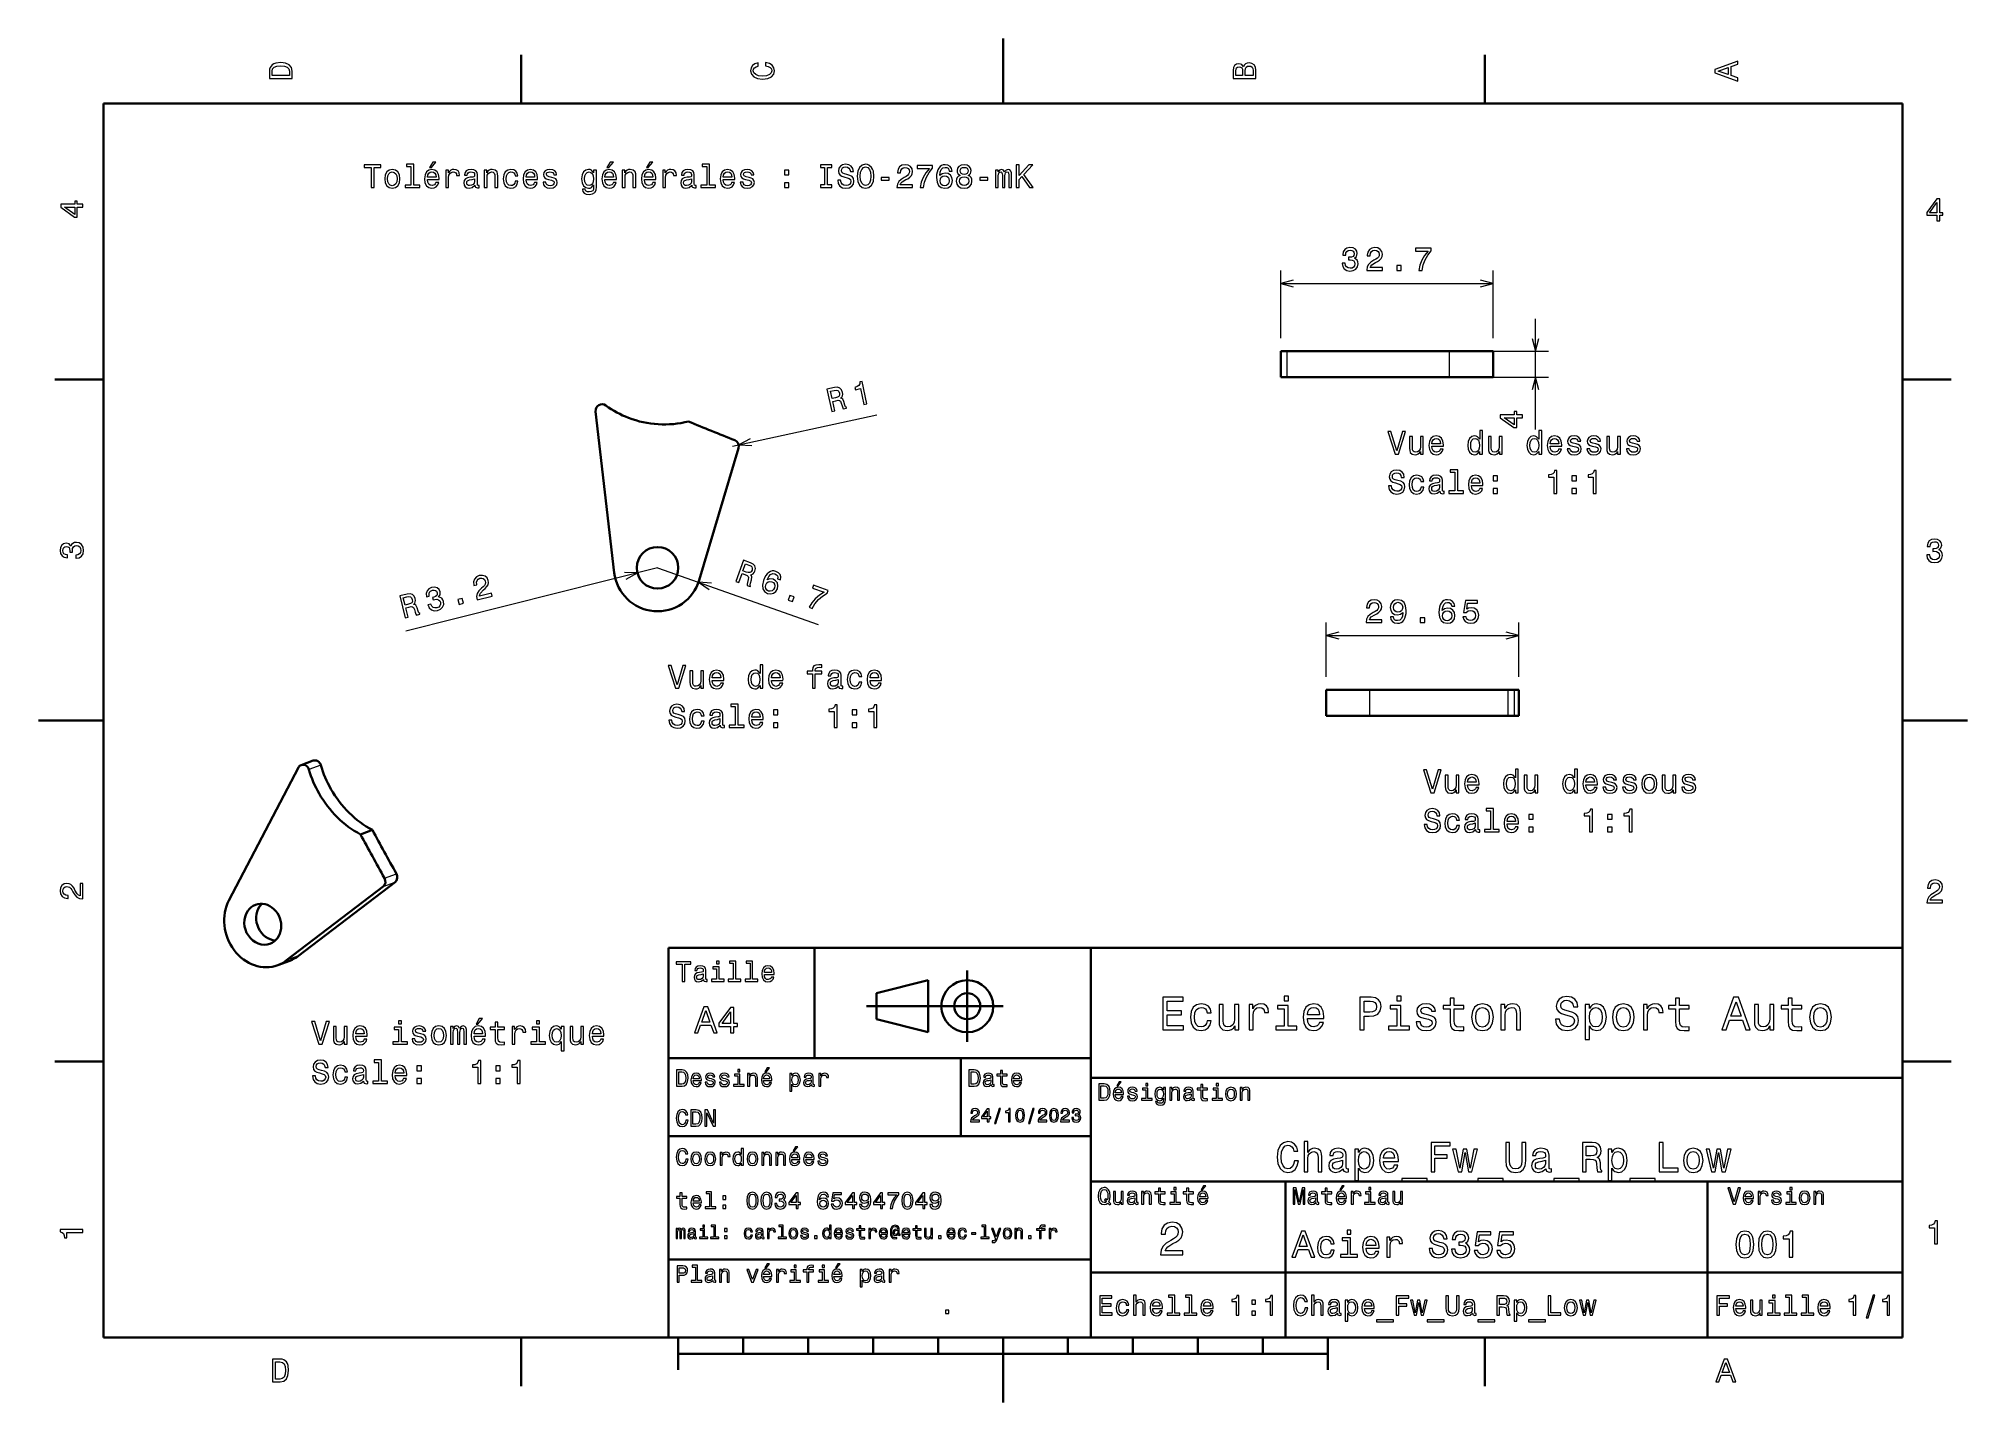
# Model space of a CAD drawing. Extents: x 0 to 297, y 0 to 210.
import ezdxf

# ---------------------------------------------------------------- set-up
doc = ezdxf.new("R2010")
doc.units = 0

msp = doc.modelspace()

# ---------------------------------------------------------------- linework, layer by layer
at = {"color": 7, "lineweight": 35, "ltscale": 0.25}
for p, q in [((148.5, 200), (148.5, 210)), ((10, 105), (0, 105)), ((287, 105), (297, 105)), ((192, 10), (192, 20)), ((148.5, 10), (148.5, 0))]:
    msp.add_line(p, q, dxfattribs=at)
at = {"color": 7, "lineweight": 35, "ltscale": 0.1875}
for p, q in [((74.300003, 200), (74.300003, 207.5)), ((222.699997, 200), (222.699997, 207.5)), ((10, 157.5), (2.5, 157.5)), ((287, 157.5), (294.5, 157.5)), ((10, 52.5), (2.5, 52.5)), ((287, 52.5), (294.5, 52.5)), ((74.300003, 10), (74.300003, 2.5)), ((222.699997, 10), (222.699997, 2.5))]:
    msp.add_line(p, q, dxfattribs=at)
at = {"color": 7, "lineweight": 35}
for p, q in [((287, 200), (10, 200)), ((10, 200), (10, 10)), ((287, 10), (287, 200)), ((192.258316, 161.868729), (217.259323, 161.868729)), ((192.258316, 157.868729), (217.259323, 157.868729)), ((85.776993, 152.578308), (88.652626, 127.743233)), ((101.72876, 126.59922), (107.796471, 146.946716)), ((204.981003, 109.744209), (226.213928, 109.744209)), ((204.981003, 105.744209), (226.213928, 105.744209)), ((40.010643, 97.758026), (29.302155, 77.30117)), ((97, 10), (97, 70)), ((97, 70), (287, 70)), ((162, 10), (162, 70)), ((287, 70), (287, 10)), ((127.5, 61), (148.5, 61)), ((97, 53), (162, 53)), ((162, 50), (287, 50)), ((97, 41), (162, 41)), ((162, 34), (287, 34)), ((257, 10), (257, 34)), ((97, 22), (162, 22)), ((162, 20), (287, 20)), ((10, 10), (287, 10)), ((97, 10), (287, 10)), ((98.5, 7.5), (198.5, 7.5))]:
    msp.add_line(p, q, dxfattribs=at)
at = {"color": 7, "lineweight": 13, "ltscale": 0.260923}
for p, q in [((191.258316, 163.868729), (191.258316, 174.305664)), ((223.95932, 163.868729), (223.95932, 174.305664))]:
    msp.add_line(p, q, dxfattribs=at)
at = {"color": 7, "lineweight": 13}
for p, q in [((191.258316, 172.305664), (223.95932, 172.305664)), ((106.838173, 147.232483), (129.091797, 152.061569)), ((95.308159, 128.51387), (56.563499, 118.760437)), ((95.308159, 128.51387), (120.064095, 119.802032)), ((198.281006, 118.069702), (227.932556, 118.069702))]:
    msp.add_line(p, q, dxfattribs=at)
at = {"color": 7, "lineweight": 13, "ltscale": 0.425901}
msp.add_line((230.490097, 149.832703), (230.490097, 166.868729), dxfattribs=at)
at = {"color": 7, "lineweight": 35, "ltscale": 0.025}
for p, q in [((191.258316, 161.868729), (192.258316, 161.868729)), ((191.258316, 157.868729), (192.258316, 157.868729))]:
    msp.add_line(p, q, dxfattribs=at)
at = {"color": 7, "lineweight": 35, "ltscale": 0.1}
for p, q in [((191.258316, 157.868729), (191.258316, 161.868729)), ((223.95932, 161.868729), (223.95932, 157.868729)), ((198.281006, 109.744209), (198.281006, 105.744209)), ((227.932556, 105.744209), (227.932556, 109.744209)), ((129, 59), (129, 63))]:
    msp.add_line(p, q, dxfattribs=at)
at = {"color": 7, "lineweight": 13, "ltscale": 0.1}
for p, q in [((192.258316, 157.868729), (192.258316, 161.868729)), ((217.259323, 157.868729), (217.259323, 161.868729)), ((204.981003, 105.744209), (204.981003, 109.744209)), ((226.213928, 109.744209), (226.213928, 105.744209)), ((227.210403, 109.744209), (227.210403, 105.744209))]:
    msp.add_line(p, q, dxfattribs=at)
at = {"color": 7, "lineweight": 35, "ltscale": 0.1675}
for p, q in [((217.259323, 161.868729), (223.95932, 161.868729)), ((217.259323, 157.868729), (223.95932, 157.868729)), ((198.281006, 109.744209), (204.981003, 109.744209)), ((198.281006, 105.744209), (204.981003, 105.744209))]:
    msp.add_line(p, q, dxfattribs=at)
at = {"color": 7, "lineweight": 13, "ltscale": 0.330769}
for p, q in [((219.259323, 161.868729), (232.490097, 161.868729)), ((219.259323, 157.868729), (232.490097, 157.868729))]:
    msp.add_line(p, q, dxfattribs=at)
at = {"color": 7, "lineweight": 13, "ltscale": 0.208137}
for p, q in [((198.281006, 111.744209), (198.281006, 120.069702)), ((227.932556, 111.744209), (227.932556, 120.069702))]:
    msp.add_line(p, q, dxfattribs=at)
at = {"color": 7, "lineweight": 35, "ltscale": 0.024912}
for p, q in [((226.213928, 109.744209), (227.210403, 109.744209)), ((226.213928, 105.744209), (227.210403, 105.744209))]:
    msp.add_line(p, q, dxfattribs=at)
at = {"color": 7, "lineweight": 35, "ltscale": 0.018054}
for p, q in [((227.210403, 109.744209), (227.932556, 109.744209)), ((227.210403, 105.744209), (227.932556, 105.744209))]:
    msp.add_line(p, q, dxfattribs=at)
at = {"color": 7, "lineweight": 35, "ltscale": 0.048824}
for p, q in [((42.274879, 98.823517), (40.442989, 98.146622)), ((51.401703, 88.149017), (49.569813, 87.472122)), ((36.843674, 67.335541), (38.675564, 68.012436))]:
    msp.add_line(p, q, dxfattribs=at)
at = {"color": 7, "lineweight": 13, "ltscale": 0.048824}
for p, q in [((43.464542, 98.114319), (41.632652, 97.437424)), ((53.260876, 80.738373), (55.092766, 81.415276)), ((53.063892, 79.446831), (54.895782, 80.123734)), ((40.018951, 68.753448), (38.187061, 68.076546))]:
    msp.add_line(p, q, dxfattribs=at)
at = {"color": 7, "lineweight": 35, "ltscale": 0.46811}
for p, q in [((38.187061, 68.076546), (53.063892, 79.446831)), ((40.018951, 68.753448), (54.895782, 80.123734))]:
    msp.add_line(p, q, dxfattribs=at)
at = {"color": 7, "lineweight": 35, "ltscale": 0.425}
msp.add_line((119.5, 53), (119.5, 70), dxfattribs=at)
at = {"color": 7, "lineweight": 35, "ltscale": 0.275}
msp.add_line((143, 55.5), (143, 66.5), dxfattribs=at)
at = {"color": 7, "lineweight": 35, "ltscale": 0.206155}
for p, q in [((129, 63), (137, 65)), ((137, 57), (129, 59))]:
    msp.add_line(p, q, dxfattribs=at)
at = {"color": 7, "lineweight": 35, "ltscale": 0.2}
msp.add_line((137, 65), (137, 57), dxfattribs=at)
at = {"color": 7, "lineweight": 35, "ltscale": 0.3}
msp.add_line((142, 41), (142, 53), dxfattribs=at)
at = {"color": 7, "lineweight": 35, "ltscale": 0.35}
msp.add_line((192, 20), (192, 34), dxfattribs=at)
at = {"color": 7, "lineweight": 35, "ltscale": 0.125}
for p, q in [((98.5, 10), (98.5, 5)), ((198.5, 10), (198.5, 5))]:
    msp.add_line(p, q, dxfattribs=at)
at = {"color": 7, "lineweight": 35, "ltscale": 0.0625}
for p, q in [((108.5, 10), (108.5, 7.5)), ((118.5, 10), (118.5, 7.5)), ((128.5, 10), (128.5, 7.5)), ((138.5, 10), (138.5, 7.5)), ((158.5, 10), (158.5, 7.5)), ((168.5, 10), (168.5, 7.5)), ((178.5, 10), (178.5, 7.5)), ((188.5, 10), (188.5, 7.5))]:
    msp.add_line(p, q, dxfattribs=at)
at = {"color": 7, "lineweight": 13}
for points in [[(35.533215, 204.994965), (35.533215, 203.829971), (39.033215, 203.829971), (39.033215, 204.994965), (38.922264, 205.544678), (38.584366, 205.953171), (38.034657, 206.205338), (37.283215, 206.296112), (36.516644, 206.215424), (36.21405, 206.114563), (35.971977, 205.973343), (35.644165, 205.56485), (35.563473, 205.297562)], [(35.951801, 204.959656), (36.027451, 205.342941), (36.259438, 205.605194), (36.672985, 205.761536), (37.283215, 205.811966), (37.873272, 205.756485), (38.286816, 205.600143), (38.533936, 205.332855), (38.614628, 204.959656), (38.614628, 204.298996), (35.951801, 204.298996)], [(111.93206, 205.817017), (112.35569, 205.716141), (112.658287, 205.549713), (112.844887, 205.317734), (112.905403, 205.045395), (112.814629, 204.71759), (112.54229, 204.460388), (112.098488, 204.28891), (111.483215, 204.233429), (110.872986, 204.28891), (110.424141, 204.455338), (110.151802, 204.71254), (110.055984, 205.045395), (110.106415, 205.287476), (110.247627, 205.494247), (110.474571, 205.655624), (110.787247, 205.766571), (110.787247, 206.245682), (110.308144, 206.094391), (109.94503, 205.832138), (109.718086, 205.474075), (109.637398, 205.045395), (109.763474, 204.510818), (110.116501, 204.10231), (110.696472, 203.840057), (111.483215, 203.749283), (112.269958, 203.840057), (112.84993, 204.10231), (113.208, 204.510818), (113.329041, 205.045395), (113.233215, 205.51442), (112.965927, 205.892654), (112.527161, 206.159943), (111.93206, 206.301163)], [(185.542007, 205.630417), (185.249496, 205.983429), (185.052811, 206.074219), (184.81073, 206.104477), (184.432495, 206.03891), (184.160156, 205.842224), (183.993729, 205.524506), (183.933212, 205.080704), (183.933212, 203.835022), (187.433212, 203.835022), (187.433212, 205.151306), (187.36261, 205.620331), (187.155838, 205.968307), (186.828018, 206.185165), (186.384216, 206.260818), (186.08667, 206.215424), (185.839554, 206.094391), (185.65799, 205.897705)], [(185.385666, 204.984879), (185.385666, 204.298996), (184.351807, 204.298996), (184.351807, 205.025223), (184.382065, 205.297562), (184.472839, 205.489197), (184.629181, 205.605194), (184.86116, 205.645538), (185.093155, 205.600143), (185.254532, 205.479111), (185.355408, 205.272339)], [(187.014618, 205.095825), (187.014618, 204.298996), (185.809296, 204.298996), (185.809296, 205.050446), (185.844589, 205.368164), (185.9505, 205.595108), (186.132065, 205.731277), (186.394302, 205.776657), (186.671692, 205.731277), (186.863327, 205.605194), (186.979324, 205.393372)], [(261.633209, 203.466858), (261.633209, 203.930847), (260.604401, 204.298996), (260.604401, 205.695969), (261.633209, 206.064133), (261.633209, 206.538193), (258.128174, 205.257217), (258.128174, 204.742798)], [(260.17572, 204.460388), (258.632477, 205), (260.17572, 205.539627)], [(51.201794, 187.052185), (51.665771, 187.052185), (51.665771, 190.128555), (52.72485, 190.128555), (52.72485, 190.552185), (50.137672, 190.552185), (50.137672, 190.128555), (51.201794, 190.128555)], [(57.344444, 190.300018), (57.344444, 187.425385), (56.431622, 187.425385), (56.431622, 187.052185), (58.69603, 187.052185), (58.69603, 187.425385), (57.78825, 187.425385), (57.78825, 190.673218), (56.648479, 190.673218), (56.648479, 190.300018)], [(60.193871, 190.128555), (60.491421, 190.128555), (61.192429, 190.985901), (60.698193, 190.985901)], [(87.518074, 190.128555), (87.815628, 190.128555), (88.516632, 190.985901), (88.0224, 190.985901)], [(93.590118, 190.128555), (93.887665, 190.128555), (94.588676, 190.985901), (94.094437, 190.985901)], [(102.884781, 190.300018), (102.884781, 187.425385), (101.971962, 187.425385), (101.971962, 187.052185), (104.236374, 187.052185), (104.236374, 187.425385), (103.32859, 187.425385), (103.32859, 190.673218), (102.18882, 190.673218), (102.18882, 190.300018)], [(121.030319, 187.475815), (120.384781, 187.475815), (120.384781, 187.052185), (122.139824, 187.052185), (122.139824, 187.475815), (121.494293, 187.475815), (121.494293, 190.128555), (122.139824, 190.128555), (122.139824, 190.552185), (120.384781, 190.552185), (120.384781, 190.128555), (121.030319, 190.128555)], [(123.501503, 188.207077), (123.042564, 188.207077), (123.143433, 187.672501), (123.395592, 187.279129), (123.78392, 187.042099), (124.308418, 186.95636), (124.827873, 187.037048), (125.216202, 187.258957), (125.463318, 187.606934), (125.554092, 188.065872), (125.478447, 188.479416), (125.266632, 188.746704), (124.923691, 188.923218), (124.46476, 189.054352), (124.071388, 189.150162), (123.814178, 189.261124), (123.667931, 189.422501), (123.622536, 189.674667), (123.667931, 189.901611), (123.799049, 190.073074), (124.000778, 190.189072), (124.27816, 190.229416), (124.560577, 190.178986), (124.782478, 190.042816), (124.928734, 189.815872), (124.999336, 189.50824), (125.458275, 189.50824), (125.458275, 189.518326), (125.377579, 189.992386), (125.140549, 190.345413), (124.767349, 190.567322), (124.263031, 190.64296), (123.809135, 190.567322), (123.456108, 190.355499), (123.229164, 190.027695), (123.148476, 189.604065), (123.214035, 189.225815), (123.405678, 188.968613), (123.708275, 188.797134), (124.121819, 188.666016), (124.530319, 188.550018), (124.837959, 188.439072), (125.024559, 188.277695), (125.090118, 188.015442), (125.029602, 187.748154), (124.87326, 187.546417), (124.63623, 187.420334), (124.32859, 187.37999), (123.985649, 187.435471), (123.723404, 187.596848), (123.556976, 187.8591)], [(126.038246, 188.802185), (126.129028, 188.015442), (126.391273, 187.435471), (126.799774, 187.077408), (127.334358, 186.95636), (127.863899, 187.077408), (128.277435, 187.435471), (128.534637, 188.015442), (128.630463, 188.802185), (128.534637, 189.583893), (128.423691, 189.901611), (128.277435, 190.163849), (127.863899, 190.521927), (127.611732, 190.612701), (127.334358, 190.64801), (126.794731, 190.521927), (126.38623, 190.1689), (126.129028, 189.588928)], [(126.5224, 188.802185), (126.577873, 189.412415), (126.744301, 189.861267), (127.001503, 190.133591), (127.334358, 190.229416), (127.662163, 190.133591), (127.919373, 189.856216), (128.0858, 189.407379), (128.146317, 188.802185), (128.0858, 188.191956), (127.919373, 187.743103), (127.662163, 187.470779), (127.334358, 187.37999), (127.001503, 187.470779), (126.744301, 187.743103), (126.577873, 188.186905)], [(132.175858, 187.052185), (134.581482, 187.052185), (134.581482, 187.485901), (132.680176, 187.485901), (132.786102, 187.722931), (132.967651, 187.919617), (133.527435, 188.277695), (133.824997, 188.428986), (134.157852, 188.645844), (134.394882, 188.89801), (134.531052, 189.195557), (134.581482, 189.533447), (134.495743, 189.957077), (134.258713, 190.289932), (133.895599, 190.501755), (133.426575, 190.577408), (132.942429, 190.491669), (132.57428, 190.254639), (132.33725, 189.876389), (132.256561, 189.377106), (132.256561, 189.306503), (132.715485, 189.306503), (132.715485, 189.346848), (132.760864, 189.689789), (132.897034, 189.941956), (133.113892, 190.103333), (133.401367, 190.158813), (133.693878, 190.108383), (133.910736, 189.9823), (134.051941, 189.785614), (134.102371, 189.538498), (134.067078, 189.306503), (133.971252, 189.109818), (133.809875, 188.938354), (133.587967, 188.787048), (133.290405, 188.625671), (132.796173, 188.312988), (132.448196, 187.980133), (132.241425, 187.576675), (132.175858, 187.067322)], [(135.741425, 187.052185), (136.250793, 187.052185), (136.417221, 187.884323), (136.709717, 188.66098), (137.12326, 189.382156), (137.662903, 190.057953), (137.662903, 190.476532), (135.262329, 190.476532), (135.262329, 190.017609), (137.178741, 190.017609), (136.623993, 189.336761), (136.205414, 188.625671), (135.912903, 187.869186)], [(140.688843, 189.6091), (140.593018, 190.017609), (140.371109, 190.32019), (140.028168, 190.511841), (139.584366, 190.577408), (139.286819, 190.542099), (139.029602, 190.446274), (138.802673, 190.289932), (138.611023, 190.068039), (138.459732, 189.790665), (138.348785, 189.452759), (138.278168, 189.054352), (138.257996, 188.605499), (138.338684, 187.889359), (138.585815, 187.369904), (138.984222, 187.057236), (139.5289, 186.951324), (140.018097, 187.042099), (140.391296, 187.279129), (140.633362, 187.652328), (140.719086, 188.126389), (140.633362, 188.605499), (140.401367, 188.973648), (140.043304, 189.205643), (139.599487, 189.286331), (139.120392, 189.185471), (138.762329, 188.89801), (138.837982, 189.452759), (138.999359, 189.851181), (139.246475, 190.088211), (139.589417, 190.1689), (139.841583, 190.128555), (140.033218, 190.022644), (140.159302, 189.84613), (140.224854, 189.6091)], [(141.88913, 188.938354), (141.631927, 188.797134), (141.455414, 188.600449), (141.344452, 188.353333), (141.309158, 188.055786), (141.389847, 187.606934), (141.621826, 187.258957), (142.000076, 187.037048), (142.514496, 186.951324), (143.023849, 187.037048), (143.4021, 187.258957), (143.634094, 187.606934), (143.719818, 188.055786), (143.679474, 188.353333), (143.573563, 188.600449), (143.391998, 188.797134), (143.139847, 188.938354), (143.341583, 189.059387), (143.482788, 189.225815), (143.568512, 189.427551), (143.598785, 189.674667), (143.518097, 190.03273), (143.306274, 190.32019), (142.963333, 190.50679), (142.514496, 190.577408), (142.060593, 190.50679), (141.717651, 190.32019), (141.500793, 190.03273), (141.42514, 189.674667), (141.450363, 189.427551), (141.536102, 189.225815)], [(141.904266, 189.634323), (141.944611, 189.856216), (142.065643, 190.027695), (142.257278, 190.133591), (142.514496, 190.17395), (142.766647, 190.133591), (142.958282, 190.027695), (143.07933, 189.856216), (143.124725, 189.634323), (143.07933, 189.407379), (142.958282, 189.230865), (142.766647, 189.114868), (142.514496, 189.079559), (142.257278, 189.119904), (142.065643, 189.230865), (141.944611, 189.407379)], [(150.528183, 187.052185), (150.992157, 187.052185), (150.992157, 188.297867), (151.405701, 188.741669), (152.58078, 187.052185), (153.14563, 187.052185), (151.733521, 189.079559), (153.10527, 190.552185), (152.48999, 190.552185), (150.992157, 188.933304), (150.992157, 190.552185), (150.528183, 190.552185)], [(53.294735, 188.403763), (53.375427, 187.788498), (53.607414, 187.33461), (53.975571, 187.052185), (54.469807, 186.95636), (54.959, 187.052185), (55.327156, 187.329559), (55.559143, 187.783447), (55.644878, 188.403763), (55.559143, 189.019043), (55.327156, 189.477982), (54.959, 189.755356), (54.469807, 189.856216), (53.975571, 189.755356), (53.607414, 189.472931), (53.375427, 189.019043)], [(53.748623, 188.408813), (53.794014, 188.862701), (53.935223, 189.190521), (54.16217, 189.392242), (54.469807, 189.462845), (54.7724, 189.392242), (54.999344, 189.195557), (55.140556, 188.862701), (55.190987, 188.408813), (55.140556, 187.949875), (54.999344, 187.61702), (54.7724, 187.415298), (54.469807, 187.349731), (54.16217, 187.415298), (53.935223, 187.61702), (53.794014, 187.949875)], [(59.88623, 188.277695), (61.661449, 188.277695), (61.666492, 188.484467), (61.5858, 189.064438), (61.363899, 189.498154), (61.010872, 189.760391), (60.541851, 189.856216), (60.08292, 189.755356), (59.729893, 189.472931), (59.502949, 189.014008), (59.422256, 188.408813), (59.497906, 187.788498), (59.72485, 187.33461), (60.07283, 187.052185), (60.526722, 186.95636), (60.920094, 187.021927), (61.242859, 187.19339), (61.479893, 187.465729), (61.616058, 187.828842), (61.177299, 187.828842), (61.086521, 187.627106), (60.955399, 187.475815), (60.582199, 187.354782), (60.294735, 187.410248), (60.077873, 187.586761), (59.936665, 187.874237), (59.88623, 188.262558)], [(59.88623, 188.650894), (59.941708, 188.998871), (60.077873, 189.256073), (60.284649, 189.412415), (60.556984, 189.467896), (60.824272, 189.412415), (61.031044, 189.256073), (61.157127, 188.998871), (61.202515, 188.650894)], [(62.700356, 187.052185), (63.144157, 187.052185), (63.144157, 188.600449), (63.189545, 188.973648), (63.325714, 189.240952), (63.547615, 189.402328), (63.845165, 189.457809), (64.06707, 189.422501), (64.233498, 189.32164), (64.334358, 189.150162), (64.369659, 188.918182), (64.818512, 188.918182), (64.757988, 189.326675), (64.591568, 189.619186), (64.314186, 189.7957), (63.935944, 189.856216), (63.678741, 189.815872), (63.456837, 189.715012), (63.260151, 189.543533), (63.103813, 189.311554), (63.103813, 189.760391), (62.700356, 189.760391)], [(67.178741, 187.405212), (67.178741, 187.390076), (67.203957, 187.218613), (67.279602, 187.09758), (67.597328, 187.001755), (67.844444, 187.042099), (67.844444, 187.38504), (67.738541, 187.369904), (67.597328, 187.435471), (67.572113, 187.637207), (67.572113, 189.039215), (67.511597, 189.397293), (67.335083, 189.649445), (67.027443, 189.800751), (66.593727, 189.856216), (66.170097, 189.7957), (65.857414, 189.624237), (65.660728, 189.356934), (65.595169, 189.003922), (65.595169, 188.973648), (65.993584, 188.973648), (66.028885, 189.185471), (66.139832, 189.336761), (66.321396, 189.427551), (66.578598, 189.462845), (66.825714, 189.437637), (67.002228, 189.361984), (67.108139, 189.230865), (67.14344, 189.049301), (67.12326, 188.837494), (67.042572, 188.731583), (66.840843, 188.681152), (66.462601, 188.640808), (66.028885, 188.550018), (65.721245, 188.388641), (65.539688, 188.136475), (65.484215, 187.763275), (65.534645, 187.43042), (65.690987, 187.183304), (65.943146, 187.026962), (66.29113, 186.971497), (66.760155, 187.077408)], [(67.128311, 188.000305), (67.067787, 187.738068), (66.906403, 187.536331), (66.66433, 187.405212), (66.366783, 187.359818), (66.17514, 187.38504), (66.038971, 187.465729), (65.953232, 187.606934), (65.928024, 187.803619), (65.948196, 187.980133), (66.028885, 188.106216), (66.351654, 188.247437), (66.760155, 188.307953), (67.128311, 188.428986)], [(68.605972, 187.052185), (69.049774, 187.052185), (69.049774, 188.615585), (69.095169, 188.973648), (69.241425, 189.235901), (69.468369, 189.397293), (69.770958, 189.457809), (70.013031, 189.407379), (70.16433, 189.27121), (70.239975, 189.044266), (70.265198, 188.741669), (70.265198, 187.052185), (70.709, 187.052185), (70.709, 188.832443), (70.688828, 189.190521), (70.598053, 189.488068), (70.300499, 189.760391), (69.836517, 189.856216), (69.579315, 189.820923), (69.362457, 189.725098), (69.175858, 189.563705), (69.029602, 189.346848), (69.029602, 189.760391), (68.605972, 189.760391)], [(73.366783, 188.862701), (73.805542, 188.862701), (73.714767, 189.266159), (73.49791, 189.583893), (73.160011, 189.780579), (72.721252, 189.856216), (72.237099, 189.755356), (71.868942, 189.472931), (71.636955, 189.014008), (71.556259, 188.398727), (71.631912, 187.788498), (71.858856, 187.33461), (72.216927, 187.052185), (72.706116, 186.95636), (73.139839, 187.032013), (73.477737, 187.24382), (73.709717, 187.576675), (73.810585, 188.020477), (73.386955, 188.020477), (73.31131, 187.738068), (73.170097, 187.526245), (72.968369, 187.395126), (72.721252, 187.354782), (72.413612, 187.420334), (72.191711, 187.62207), (72.055542, 187.949875), (72.010155, 188.413849), (72.055542, 188.867752), (72.196754, 189.195557), (72.423698, 189.397293), (72.721252, 189.467896), (72.983498, 189.422501), (73.180183, 189.306503), (73.31131, 189.114868)], [(75.066345, 188.277695), (76.841568, 188.277695), (76.846603, 188.484467), (76.765915, 189.064438), (76.544014, 189.498154), (76.190987, 189.760391), (75.72197, 189.856216), (75.263031, 189.755356), (74.910011, 189.472931), (74.68306, 189.014008), (74.602371, 188.408813), (74.678024, 187.788498), (74.904968, 187.33461), (75.252945, 187.052185), (75.706841, 186.95636), (76.100212, 187.021927), (76.422974, 187.19339), (76.660011, 187.465729), (76.796173, 187.828842), (76.357414, 187.828842), (76.266632, 187.627106), (76.135513, 187.475815), (75.762314, 187.354782), (75.474854, 187.410248), (75.257996, 187.586761), (75.116783, 187.874237), (75.066345, 188.262558)], [(75.066345, 188.650894), (75.121826, 188.998871), (75.257996, 189.256073), (75.464767, 189.412415), (75.737099, 189.467896), (76.004387, 189.412415), (76.211159, 189.256073), (76.337242, 188.998871), (76.382629, 188.650894)], [(79.040413, 188.630722), (78.61174, 188.731583), (78.294014, 188.84758), (78.18811, 189.08461), (78.218369, 189.251038), (78.324272, 189.37207), (78.495743, 189.447723), (78.742859, 189.477982), (78.979889, 189.447723), (79.166489, 189.356934), (79.287529, 189.220779), (79.337959, 189.039215), (79.771683, 189.039215), (79.771683, 189.049301), (79.69603, 189.377106), (79.489258, 189.634323), (79.166489, 189.7957), (78.742859, 189.856216), (78.314186, 189.7957), (78.001511, 189.629272), (77.804825, 189.382156), (77.744301, 189.069473), (77.789688, 188.766876), (77.930901, 188.555069), (78.162888, 188.403763), (78.500786, 188.297867), (78.995026, 188.176819), (79.297615, 188.050751), (79.378311, 187.949875), (79.408569, 187.798584), (79.363174, 187.611984), (79.242142, 187.470779), (79.045456, 187.37999), (78.783203, 187.349731), (78.505829, 187.37999), (78.3041, 187.485901), (78.167931, 187.657379), (78.112457, 187.894409), (77.683784, 187.894409), (77.754387, 187.490952), (77.961159, 187.198441), (78.288971, 187.021927), (78.742859, 186.95636), (79.216927, 187.021927), (79.564911, 187.198441), (79.776718, 187.480865), (79.852371, 187.849014), (79.796898, 188.166733), (79.640556, 188.383591), (79.383347, 188.524811)], [(85.894157, 187.173218), (85.894157, 189.760391), (85.47052, 189.760391), (85.47052, 189.32164), (85.122543, 189.720047), (84.910721, 189.820923), (84.673691, 189.856216), (84.245026, 189.755356), (83.91217, 189.472931), (83.695313, 189.019043), (83.619659, 188.408813), (83.695313, 187.793533), (83.91217, 187.339645), (84.245026, 187.052185), (84.673691, 186.95636), (84.915771, 186.991669), (85.1175, 187.082443), (85.47052, 187.465729), (85.47052, 187.082443), (85.430176, 186.779846), (85.319229, 186.562988), (85.107407, 186.436905), (84.789688, 186.391525), (84.512314, 186.421783), (84.315628, 186.497437), (84.199631, 186.628555), (84.16433, 186.805069), (83.735657, 186.805069), (83.735657, 186.784897), (83.801216, 186.462128), (84.002945, 186.220047), (84.325714, 186.063705), (84.764473, 186.00824), (85.288971, 186.083893), (85.636948, 186.2957), (85.833633, 186.663864)], [(84.078598, 188.408813), (84.123978, 188.857666), (84.260147, 189.190521), (84.47197, 189.387207), (84.754387, 189.457809), (85.051941, 189.387207), (85.273834, 189.190521), (85.410004, 188.857666), (85.460434, 188.408813), (85.410004, 187.949875), (85.273834, 187.62207), (85.051941, 187.420334), (84.754387, 187.354782), (84.47197, 187.420334), (84.260147, 187.62207), (84.123978, 187.954926)], [(87.210434, 188.277695), (88.985657, 188.277695), (88.990692, 188.484467), (88.910004, 189.064438), (88.688103, 189.498154), (88.335075, 189.760391), (87.866058, 189.856216), (87.40712, 189.755356), (87.054092, 189.472931), (86.827148, 189.014008), (86.74646, 188.408813), (86.822113, 187.788498), (87.049057, 187.33461), (87.397034, 187.052185), (87.850922, 186.95636), (88.244301, 187.021927), (88.567062, 187.19339), (88.804092, 187.465729), (88.940262, 187.828842), (88.501503, 187.828842), (88.410721, 187.627106), (88.279602, 187.475815), (87.906403, 187.354782), (87.618942, 187.410248), (87.402084, 187.586761), (87.260864, 187.874237), (87.210434, 188.262558)], [(87.210434, 188.650894), (87.265915, 188.998871), (87.402084, 189.256073), (87.608856, 189.412415), (87.881187, 189.467896), (88.148483, 189.412415), (88.355255, 189.256073), (88.481331, 188.998871), (88.526718, 188.650894)], [(89.858131, 187.052185), (90.301933, 187.052185), (90.301933, 188.615585), (90.347321, 188.973648), (90.493576, 189.235901), (90.72052, 189.397293), (91.023117, 189.457809), (91.26519, 189.407379), (91.416489, 189.27121), (91.492142, 189.044266), (91.517349, 188.741669), (91.517349, 187.052185), (91.961159, 187.052185), (91.961159, 188.832443), (91.940979, 189.190521), (91.850204, 189.488068), (91.552658, 189.760391), (91.088684, 189.856216), (90.831474, 189.820923), (90.614616, 189.725098), (90.428017, 189.563705), (90.281761, 189.346848), (90.281761, 189.760391), (89.858131, 189.760391)], [(93.282486, 188.277695), (95.057693, 188.277695), (95.062744, 188.484467), (94.982048, 189.064438), (94.760147, 189.498154), (94.40712, 189.760391), (93.938103, 189.856216), (93.479172, 189.755356), (93.126144, 189.472931), (92.8992, 189.014008), (92.818504, 188.408813), (92.89415, 187.788498), (93.121094, 187.33461), (93.469086, 187.052185), (93.922974, 186.95636), (94.316345, 187.021927), (94.639114, 187.19339), (94.876144, 187.465729), (95.012314, 187.828842), (94.573547, 187.828842), (94.482773, 187.627106), (94.351646, 187.475815), (93.978447, 187.354782), (93.690979, 187.410248), (93.474121, 187.586761), (93.332916, 187.874237), (93.282486, 188.262558)], [(93.282486, 188.650894), (93.337952, 188.998871), (93.474121, 189.256073), (93.680893, 189.412415), (93.953232, 189.467896), (94.22052, 189.412415), (94.427292, 189.256073), (94.553375, 188.998871), (94.598763, 188.650894)], [(96.096603, 187.052185), (96.540405, 187.052185), (96.540405, 188.600449), (96.5858, 188.973648), (96.721962, 189.240952), (96.943863, 189.402328), (97.241409, 189.457809), (97.463318, 189.422501), (97.629745, 189.32164), (97.730606, 189.150162), (97.765915, 188.918182), (98.214752, 188.918182), (98.154236, 189.326675), (97.987808, 189.619186), (97.710434, 189.7957), (97.332191, 189.856216), (97.074989, 189.815872), (96.853088, 189.715012), (96.656403, 189.543533), (96.500061, 189.311554), (96.500061, 189.760391), (96.096603, 189.760391)], [(100.574982, 187.405212), (100.574982, 187.390076), (100.600204, 187.218613), (100.67585, 187.09758), (100.993576, 187.001755), (101.240692, 187.042099), (101.240692, 187.38504), (101.134781, 187.369904), (100.993576, 187.435471), (100.968353, 187.637207), (100.968353, 189.039215), (100.907837, 189.397293), (100.731323, 189.649445), (100.423691, 189.800751), (99.989975, 189.856216), (99.566345, 189.7957), (99.253662, 189.624237), (99.056976, 189.356934), (98.991409, 189.003922), (98.991409, 188.973648), (99.389832, 188.973648), (99.425133, 189.185471), (99.536087, 189.336761), (99.717636, 189.427551), (99.974838, 189.462845), (100.221962, 189.437637), (100.398476, 189.361984), (100.504379, 189.230865), (100.539688, 189.049301), (100.519516, 188.837494), (100.43882, 188.731583), (100.237091, 188.681152), (99.858849, 188.640808), (99.425133, 188.550018), (99.117493, 188.388641), (98.935944, 188.136475), (98.880463, 187.763275), (98.930893, 187.43042), (99.087234, 187.183304), (99.339401, 187.026962), (99.687378, 186.971497), (100.156403, 187.077408)], [(100.524551, 188.000305), (100.464035, 187.738068), (100.302658, 187.536331), (100.060577, 187.405212), (99.763031, 187.359818), (99.571381, 187.38504), (99.435219, 187.465729), (99.349487, 187.606934), (99.324265, 187.803619), (99.344437, 187.980133), (99.425133, 188.106216), (99.747894, 188.247437), (100.156403, 188.307953), (100.524551, 188.428986)], [(105.426575, 188.277695), (107.201782, 188.277695), (107.206833, 188.484467), (107.126137, 189.064438), (106.904236, 189.498154), (106.551208, 189.760391), (106.082191, 189.856216), (105.62326, 189.755356), (105.270233, 189.472931), (105.043289, 189.014008), (104.962593, 188.408813), (105.038239, 187.788498), (105.265182, 187.33461), (105.613174, 187.052185), (106.067062, 186.95636), (106.460434, 187.021927), (106.783203, 187.19339), (107.020233, 187.465729), (107.156403, 187.828842), (106.717636, 187.828842), (106.626862, 187.627106), (106.495735, 187.475815), (106.122536, 187.354782), (105.835068, 187.410248), (105.61821, 187.586761), (105.477005, 187.874237), (105.426575, 188.262558)], [(105.426575, 188.650894), (105.48204, 188.998871), (105.61821, 189.256073), (105.824982, 189.412415), (106.097321, 189.467896), (106.364609, 189.412415), (106.571381, 189.256073), (106.697464, 188.998871), (106.742851, 188.650894)], [(109.400635, 188.630722), (108.971954, 188.731583), (108.654236, 188.84758), (108.548325, 189.08461), (108.578583, 189.251038), (108.684494, 189.37207), (108.855965, 189.447723), (109.103081, 189.477982), (109.340118, 189.447723), (109.526718, 189.356934), (109.647751, 189.220779), (109.698181, 189.039215), (110.131897, 189.039215), (110.131897, 189.049301), (110.056252, 189.377106), (109.84948, 189.634323), (109.526718, 189.7957), (109.103081, 189.856216), (108.674408, 189.7957), (108.361725, 189.629272), (108.165039, 189.382156), (108.104523, 189.069473), (108.149918, 188.766876), (108.291122, 188.555069), (108.523109, 188.403763), (108.861008, 188.297867), (109.35524, 188.176819), (109.657837, 188.050751), (109.738525, 187.949875), (109.768784, 187.798584), (109.723404, 187.611984), (109.602364, 187.470779), (109.405678, 187.37999), (109.143433, 187.349731), (108.866051, 187.37999), (108.664322, 187.485901), (108.528152, 187.657379), (108.472679, 187.894409), (108.044006, 187.894409), (108.114609, 187.490952), (108.321381, 187.198441), (108.649193, 187.021927), (109.103081, 186.95636), (109.577148, 187.021927), (109.925125, 187.198441), (110.136948, 187.480865), (110.212593, 187.849014), (110.15712, 188.166733), (110.000778, 188.383591), (109.743576, 188.524811)], [(114.842278, 189.008957), (115.538239, 189.008957), (115.538239, 189.760391), (114.842278, 189.760391)], [(114.842278, 187.052185), (115.538239, 187.052185), (115.538239, 187.803619), (114.842278, 187.803619)], [(129.760162, 188.207077), (130.980621, 188.207077), (130.980621, 188.605499), (129.760162, 188.605499)], [(140.229904, 188.121353), (140.174423, 187.803619), (140.033218, 187.561554), (139.806274, 187.400162), (139.523849, 187.349731), (139.226303, 187.400162), (138.999359, 187.556503), (138.853104, 187.798584), (138.807709, 188.116302), (138.858154, 188.428986), (138.999359, 188.666016), (139.231354, 188.817322), (139.544022, 188.872787), (139.81636, 188.817322), (140.033218, 188.671066), (140.174423, 188.434036)], [(141.793304, 188.065872), (141.838684, 188.33316), (141.984955, 188.534897), (142.211884, 188.666016), (142.514496, 188.711411), (142.812042, 188.666016), (143.038986, 188.534897), (143.185242, 188.33316), (143.235672, 188.065872), (143.185242, 187.778412), (143.038986, 187.561554), (142.812042, 187.420334), (142.514496, 187.374954), (142.211884, 187.420334), (141.984955, 187.561554), (141.838684, 187.778412)], [(144.940277, 188.207077), (146.160736, 188.207077), (146.160736, 188.605499), (144.940277, 188.605499)], [(147.366089, 187.052185), (147.774582, 187.052185), (147.774582, 188.862701), (147.799805, 189.13504), (147.875443, 189.331726), (147.99144, 189.447723), (148.142731, 189.493103), (148.263763, 189.452759), (148.344467, 189.351898), (148.384811, 189.18042), (148.399933, 188.953476), (148.399933, 187.052185), (148.783234, 187.052185), (148.783234, 188.862701), (148.808441, 189.12999), (148.884094, 189.326675), (149.005127, 189.447723), (149.156433, 189.493103), (149.277466, 189.452759), (149.358154, 189.351898), (149.408585, 188.953476), (149.408585, 187.052185), (149.817078, 187.052185), (149.817078, 188.923218), (149.79187, 189.311554), (149.711182, 189.6091), (149.549805, 189.790665), (149.287537, 189.856216), (148.979919, 189.755356), (148.742889, 189.462845), (148.556274, 189.750305), (148.243591, 189.856216), (147.956146, 189.755356), (147.75946, 189.472931), (147.75946, 189.760391), (147.366089, 189.760391)], [(6.833213, 184.02739), (6.833213, 184.481277), (5.965778, 184.481277), (5.965778, 184.98056), (5.56232, 184.98056), (5.56232, 184.481277), (3.408862, 184.481277), (3.408862, 184.022339), (5.521974, 182.489197), (5.965778, 182.489197), (5.965778, 184.02739)], [(292.277374, 181.916794), (292.731262, 181.916794), (292.731262, 182.784225), (293.23056, 182.784225), (293.23056, 183.187683), (292.731262, 183.187683), (292.731262, 185.341141), (292.272339, 185.341141), (290.739197, 183.228027), (290.739197, 182.784225), (292.277374, 182.784225)], [(291.162842, 183.187683), (292.277374, 184.756134), (292.277374, 183.187683)], [(5.56232, 182.912827), (3.993876, 184.02739), (5.56232, 184.02739)], [(200.733887, 175.40509), (200.733887, 175.369781), (200.81459, 174.885635), (201.05162, 174.522522), (201.42482, 174.290527), (201.919052, 174.204803), (202.443542, 174.290527), (202.836914, 174.512436), (203.089081, 174.865463), (203.179855, 175.319351), (203.139511, 175.616898), (203.028564, 175.858978), (202.847, 176.045578), (202.604935, 176.181747), (202.932739, 176.454071), (203.048737, 176.887787), (202.973083, 177.281158), (202.756226, 177.57872), (202.403198, 177.76532), (201.919052, 177.830872), (201.465164, 177.750183), (201.117172, 177.52829), (200.890228, 177.175262), (200.81459, 176.706238), (200.81459, 176.670929), (201.263428, 176.670929), (201.303772, 176.993698), (201.434906, 177.225693), (201.646713, 177.366898), (201.944275, 177.417328), (202.206512, 177.376984), (202.398163, 177.271072), (202.514145, 177.099609), (202.55954, 176.867615), (202.514145, 176.620499), (202.393112, 176.454071), (202.181305, 176.35321), (201.893829, 176.322952), (201.697144, 176.328003), (201.697144, 175.929581), (201.944275, 175.939667), (202.261993, 175.894272), (202.499023, 175.773239), (202.640228, 175.576553), (202.690659, 175.319351), (202.635193, 175.02684), (202.488937, 174.809982), (202.256943, 174.673813), (201.94931, 174.628433), (201.631592, 174.678864), (201.399597, 174.830154), (201.253342, 175.072235), (201.197876, 175.40509)], [(204.510254, 174.305664), (206.915878, 174.305664), (206.915878, 174.73938), (205.014587, 174.73938), (205.120499, 174.97641), (205.302048, 175.173096), (205.861847, 175.531158), (206.159393, 175.682465), (206.492249, 175.899323), (206.729279, 176.151489), (206.865448, 176.449036), (206.915878, 176.786926), (206.830139, 177.210556), (206.593109, 177.543411), (206.229996, 177.755234), (205.760986, 177.830872), (205.276825, 177.745148), (204.908676, 177.508118), (204.671646, 177.129868), (204.590958, 176.630585), (204.590958, 176.559982), (205.049881, 176.559982), (205.049881, 176.600327), (205.095276, 176.943268), (205.231445, 177.195435), (205.448303, 177.356812), (205.735764, 177.412292), (206.028275, 177.361862), (206.245132, 177.235779), (206.386337, 177.039093), (206.436768, 176.791977), (206.401474, 176.559982), (206.305649, 176.363297), (206.144272, 176.191833), (205.922363, 176.040527), (205.624817, 175.87915), (205.130585, 175.566467), (204.782593, 175.233612), (204.575821, 174.830154), (204.510254, 174.320786)], [(212.511841, 174.305664), (213.02121, 174.305664), (213.187637, 175.137787), (213.480148, 175.914444), (213.893692, 176.635635), (214.433319, 177.311432), (214.433319, 177.730011), (212.032745, 177.730011), (212.032745, 177.271072), (213.949173, 177.271072), (213.394409, 176.59024), (212.97583, 175.87915), (212.683319, 175.122665)], [(209.128845, 174.305664), (209.824814, 174.305664), (209.824814, 175.057098), (209.128845, 175.057098)], [(122.1409, 152.599762), (122.599251, 152.699219), (122.285889, 154.14328), (122.754097, 154.244873), (123.102303, 154.304962), (123.334129, 154.28302), (123.487709, 154.146042), (123.60009, 153.865952), (123.720993, 153.427734), (123.81366, 153.143372), (123.910233, 152.983704), (124.427734, 153.096008), (124.40741, 153.189651), (124.264107, 153.30304), (124.169067, 153.550781), (124.014786, 154.095276), (123.842232, 154.48616), (123.701065, 154.589706), (123.503319, 154.644852), (123.673721, 154.810837), (123.774292, 155.01329), (123.815948, 155.24939), (123.788834, 155.517029), (123.62999, 155.916046), (123.365479, 156.183762), (122.99955, 156.300461), (122.542084, 156.26828), (121.398666, 156.020142)], [(122.504845, 155.821548), (122.811905, 155.857208), (123.044151, 155.809555), (123.214653, 155.665939), (123.317833, 155.404495), (123.330582, 155.107941), (123.23494, 154.90657), (123.027481, 154.768661), (122.722328, 154.676636), (122.194977, 154.562195), (121.947922, 155.700684)], [(127.095474, 153.674911), (127.543961, 153.772232), (126.796387, 157.21727), (126.461243, 157.144547), (126.437775, 156.824646), (126.304192, 156.584076), (126.058792, 156.406982), (125.69278, 156.28627), (125.768715, 155.93634), (126.567139, 156.109604)], [(228.490097, 151.628098), (228.490097, 152.081985), (227.622665, 152.081985), (227.622665, 152.581268), (227.219208, 152.581268), (227.219208, 152.081985), (225.06575, 152.081985), (225.06575, 151.623047), (227.178864, 150.089905), (227.622665, 150.089905), (227.622665, 151.628098)], [(227.219208, 150.513535), (225.650757, 151.628098), (227.219208, 151.628098)], [(210.004364, 149.517151), (209.126831, 146.536591), (208.224106, 149.517151), (207.744995, 149.517151), (208.87468, 146.0121), (209.378998, 146.0121), (210.483459, 149.517151)], [(213.206802, 148.720306), (212.763, 148.720306), (212.763, 147.156906), (212.71257, 146.793808), (212.566315, 146.531555), (212.339371, 146.370163), (212.041824, 146.319733), (211.804794, 146.360077), (211.653488, 146.481125), (211.567764, 146.687897), (211.547592, 146.980392), (211.547592, 148.720306), (211.10379, 148.720306), (211.10379, 146.940048), (211.118912, 146.581985), (211.214737, 146.284439), (211.507248, 146.0121), (211.976257, 145.916275), (212.228424, 145.951584), (212.445282, 146.042358), (212.631882, 146.1987), (212.783173, 146.425644), (212.783173, 146.0121), (213.206802, 146.0121)], [(214.543259, 147.23761), (216.318481, 147.23761), (216.323517, 147.444382), (216.242828, 148.024353), (216.020935, 148.458069), (215.667908, 148.720306), (215.198883, 148.816132), (214.739944, 148.715271), (214.386917, 148.432846), (214.159973, 147.973923), (214.079285, 147.368729), (214.154938, 146.748413), (214.381882, 146.294525), (214.729858, 146.0121), (215.183746, 145.916275), (215.577118, 145.981842), (215.899887, 146.153305), (216.136917, 146.425644), (216.273087, 146.788757), (215.834335, 146.788757), (215.743546, 146.587021), (215.612427, 146.43573), (215.239227, 146.314697), (214.951767, 146.370163), (214.734909, 146.546677), (214.593689, 146.834152), (214.543259, 147.222473)], [(221.891251, 146.430695), (221.891251, 146.0121), (222.335052, 146.0121), (222.335052, 149.633133), (221.896286, 149.633133), (221.896286, 148.306763), (221.558395, 148.690048), (221.351624, 148.780838), (221.114594, 148.816132), (220.685913, 148.715271), (220.353058, 148.432846), (220.1362, 147.978958), (220.060562, 147.368729), (220.1362, 146.758499), (220.353058, 146.299561), (220.685913, 146.0121), (221.114594, 145.916275), (221.351624, 145.951584), (221.563431, 146.042358)], [(225.350906, 148.720306), (224.907104, 148.720306), (224.907104, 147.156906), (224.856659, 146.793808), (224.710419, 146.531555), (224.483459, 146.370163), (224.185913, 146.319733), (223.948883, 146.360077), (223.797592, 146.481125), (223.711853, 146.687897), (223.691681, 146.980392), (223.691681, 148.720306), (223.247879, 148.720306), (223.247879, 146.940048), (223.263, 146.581985), (223.358826, 146.284439), (223.651337, 146.0121), (224.120361, 145.916275), (224.372513, 145.951584), (224.589371, 146.042358), (224.77597, 146.1987), (224.927277, 146.425644), (224.927277, 146.0121), (225.350906, 146.0121)], [(230.999313, 146.430695), (230.999313, 146.0121), (231.443115, 146.0121), (231.443115, 149.633133), (231.004364, 149.633133), (231.004364, 148.306763), (230.666458, 148.690048), (230.459686, 148.780838), (230.222656, 148.816132), (229.793991, 148.715271), (229.461136, 148.432846), (229.244278, 147.978958), (229.168625, 147.368729), (229.244278, 146.758499), (229.461136, 146.299561), (229.793991, 146.0121), (230.222656, 145.916275), (230.459686, 145.951584), (230.671509, 146.042358)], [(232.759399, 147.23761), (234.534622, 147.23761), (234.539658, 147.444382), (234.458969, 148.024353), (234.237061, 148.458069), (233.884048, 148.720306), (233.415024, 148.816132), (232.956085, 148.715271), (232.603058, 148.432846), (232.376114, 147.973923), (232.295425, 147.368729), (232.371078, 146.748413), (232.598022, 146.294525), (232.945999, 146.0121), (233.399887, 145.916275), (233.793259, 145.981842), (234.116028, 146.153305), (234.353058, 146.425644), (234.489227, 146.788757), (234.050476, 146.788757), (233.959686, 146.587021), (233.828568, 146.43573), (233.455368, 146.314697), (233.167908, 146.370163), (232.95105, 146.546677), (232.80983, 146.834152), (232.759399, 147.222473)], [(236.733459, 147.590637), (236.304794, 147.691498), (235.987061, 147.807495), (235.881165, 148.044525), (235.911423, 148.210953), (236.017334, 148.331985), (236.188797, 148.407639), (236.435913, 148.437897), (236.672943, 148.407639), (236.859543, 148.316849), (236.980591, 148.180695), (237.031021, 147.99913), (237.464737, 147.99913), (237.464737, 148.009216), (237.389084, 148.337021), (237.182312, 148.594238), (236.859543, 148.755615), (236.435913, 148.816132), (236.007233, 148.755615), (235.694565, 148.589188), (235.497879, 148.342072), (235.437347, 148.029388), (235.482742, 147.726791), (235.623962, 147.514984), (235.855942, 147.363678), (236.193848, 147.257782), (236.68808, 147.136734), (236.990662, 147.010666), (237.071365, 146.90979), (237.101624, 146.758499), (237.056229, 146.571899), (236.935196, 146.430695), (236.73851, 146.339905), (236.476257, 146.309647), (236.198883, 146.339905), (235.997162, 146.445816), (235.860992, 146.617294), (235.805511, 146.854324), (235.376831, 146.854324), (235.447449, 146.450867), (235.654221, 146.158356), (235.982025, 145.981842), (236.435913, 145.916275), (236.909973, 145.981842), (237.257965, 146.158356), (237.469772, 146.440781), (237.545425, 146.808929), (237.489944, 147.126648), (237.333603, 147.343506), (237.076401, 147.484726)], [(239.769485, 147.590637), (239.34082, 147.691498), (239.023087, 147.807495), (238.917175, 148.044525), (238.947449, 148.210953), (239.053345, 148.331985), (239.224823, 148.407639), (239.471939, 148.437897), (239.708969, 148.407639), (239.895569, 148.316849), (240.016602, 148.180695), (240.067047, 147.99913), (240.500763, 147.99913), (240.500763, 148.009216), (240.42511, 148.337021), (240.218338, 148.594238), (239.895569, 148.755615), (239.471939, 148.816132), (239.043259, 148.755615), (238.730591, 148.589188), (238.533905, 148.342072), (238.473373, 148.029388), (238.518768, 147.726791), (238.659973, 147.514984), (238.891968, 147.363678), (239.229858, 147.257782), (239.724091, 147.136734), (240.026688, 147.010666), (240.107391, 146.90979), (240.137634, 146.758499), (240.092255, 146.571899), (239.971222, 146.430695), (239.774536, 146.339905), (239.512283, 146.309647), (239.234909, 146.339905), (239.033173, 146.445816), (238.897003, 146.617294), (238.841537, 146.854324), (238.412857, 146.854324), (238.483459, 146.450867), (238.690231, 146.158356), (239.018051, 145.981842), (239.471939, 145.916275), (239.945999, 145.981842), (240.293976, 146.158356), (240.505798, 146.440781), (240.581451, 146.808929), (240.52597, 147.126648), (240.369629, 147.343506), (240.112427, 147.484726)], [(243.567032, 148.720306), (243.12323, 148.720306), (243.12323, 147.156906), (243.0728, 146.793808), (242.926544, 146.531555), (242.6996, 146.370163), (242.402054, 146.319733), (242.165024, 146.360077), (242.013718, 146.481125), (241.927979, 146.687897), (241.907806, 146.980392), (241.907806, 148.720306), (241.46402, 148.720306), (241.46402, 146.940048), (241.479141, 146.581985), (241.574966, 146.284439), (241.867462, 146.0121), (242.336487, 145.916275), (242.588654, 145.951584), (242.805511, 146.042358), (242.992111, 146.1987), (243.143402, 146.425644), (243.143402, 146.0121), (243.567032, 146.0121)], [(245.841537, 147.590637), (245.412857, 147.691498), (245.095139, 147.807495), (244.989227, 148.044525), (245.019485, 148.210953), (245.125397, 148.331985), (245.29686, 148.407639), (245.543976, 148.437897), (245.781006, 148.407639), (245.967621, 148.316849), (246.088654, 148.180695), (246.139084, 147.99913), (246.5728, 147.99913), (246.5728, 148.009216), (246.497147, 148.337021), (246.290375, 148.594238), (245.967621, 148.755615), (245.543976, 148.816132), (245.115311, 148.755615), (244.802628, 148.589188), (244.605942, 148.342072), (244.545425, 148.029388), (244.59082, 147.726791), (244.732025, 147.514984), (244.964005, 147.363678), (245.30191, 147.257782), (245.796143, 147.136734), (246.09874, 147.010666), (246.179428, 146.90979), (246.209686, 146.758499), (246.164307, 146.571899), (246.043259, 146.430695), (245.846573, 146.339905), (245.58432, 146.309647), (245.306946, 146.339905), (245.105225, 146.445816), (244.969055, 146.617294), (244.913574, 146.854324), (244.484909, 146.854324), (244.555511, 146.450867), (244.762283, 146.158356), (245.090088, 145.981842), (245.543976, 145.916275), (246.018036, 145.981842), (246.366028, 146.158356), (246.57785, 146.440781), (246.653488, 146.808929), (246.598022, 147.126648), (246.441681, 147.343506), (246.184479, 147.484726)], [(214.543259, 147.610809), (214.59874, 147.958786), (214.734909, 148.215988), (214.941681, 148.37233), (215.21402, 148.427811), (215.481308, 148.37233), (215.68808, 148.215988), (215.814163, 147.958786), (215.859543, 147.610809)], [(221.190231, 148.417725), (221.482742, 148.347107), (221.704651, 148.150421), (221.83577, 147.822617), (221.8862, 147.368729), (221.83577, 146.90979), (221.704651, 146.581985), (221.482742, 146.380249), (221.190231, 146.314697), (220.912857, 146.380249), (220.70105, 146.581985), (220.55983, 146.914841), (220.51445, 147.368729), (220.55983, 147.817581), (220.70105, 148.145386), (220.912857, 148.347107)], [(230.298309, 148.417725), (230.59082, 148.347107), (230.812714, 148.150421), (230.943848, 147.822617), (230.994278, 147.368729), (230.943848, 146.90979), (230.812714, 146.581985), (230.59082, 146.380249), (230.298309, 146.314697), (230.020935, 146.380249), (229.809113, 146.581985), (229.667908, 146.914841), (229.622513, 147.368729), (229.667908, 147.817581), (229.809113, 148.145386), (230.020935, 148.347107)], [(232.759399, 147.610809), (232.81488, 147.958786), (232.95105, 148.215988), (233.157822, 148.37233), (233.430145, 148.427811), (233.697449, 148.37233), (233.904221, 148.215988), (234.030304, 147.958786), (234.075684, 147.610809)], [(208.330002, 141.120163), (207.871078, 141.120163), (207.971939, 140.585587), (208.224106, 140.192215), (208.612427, 139.955185), (209.136917, 139.869446), (209.656372, 139.950134), (210.044708, 140.172043), (210.291824, 140.52002), (210.382599, 140.978958), (210.306946, 141.392502), (210.095139, 141.65979), (209.752197, 141.836304), (209.293259, 141.967438), (208.899887, 142.063248), (208.642685, 142.17421), (208.496429, 142.335587), (208.45105, 142.587753), (208.496429, 142.814697), (208.627563, 142.98616), (208.829285, 143.102158), (209.106659, 143.142502), (209.389084, 143.092072), (209.610992, 142.955902), (209.757248, 142.728958), (209.82785, 142.421326), (210.286774, 142.421326), (210.286774, 142.431412), (210.206085, 142.905472), (209.969055, 143.258499), (209.595856, 143.480408), (209.091537, 143.556046), (208.63765, 143.480408), (208.284622, 143.268585), (208.057678, 142.940781), (207.976974, 142.517151), (208.042542, 142.138901), (208.234192, 141.881699), (208.536774, 141.71022), (208.950317, 141.579102), (209.358826, 141.463104), (209.666458, 141.352158), (209.853058, 141.190781), (209.918625, 140.928528), (209.858109, 140.66124), (209.701767, 140.459503), (209.464737, 140.33342), (209.157089, 140.293076), (208.814163, 140.348557), (208.55191, 140.509933), (208.385483, 140.772186)], [(212.843689, 141.775787), (213.282455, 141.775787), (213.191681, 142.179245), (212.974823, 142.496979), (212.636917, 142.693665), (212.198166, 142.769302), (211.71402, 142.668442), (211.345856, 142.386017), (211.113876, 141.927094), (211.033173, 141.311813), (211.108826, 140.701584), (211.33577, 140.247696), (211.693848, 139.965271), (212.183029, 139.869446), (212.616745, 139.945099), (212.954651, 140.156906), (213.18663, 140.489761), (213.287506, 140.933563), (212.863876, 140.933563), (212.788223, 140.651154), (212.647003, 140.439331), (212.445282, 140.308212), (212.198166, 140.267868), (211.890533, 140.33342), (211.668625, 140.535156), (211.532455, 140.862961), (211.487061, 141.326935), (211.532455, 141.780838), (211.67366, 142.108643), (211.90062, 142.310379), (212.198166, 142.380981), (212.460403, 142.335587), (212.657104, 142.219589), (212.788223, 142.027954)], [(215.763733, 140.318298), (215.763733, 140.303162), (215.78894, 140.131699), (215.864594, 140.010666), (216.182312, 139.914841), (216.429428, 139.955185), (216.429428, 140.298126), (216.323517, 140.28299), (216.182312, 140.348557), (216.157104, 140.550293), (216.157104, 141.952301), (216.096573, 142.310379), (215.920059, 142.562531), (215.612427, 142.713837), (215.178711, 142.769302), (214.755081, 142.708786), (214.442398, 142.537323), (214.245712, 142.27002), (214.180145, 141.917007), (214.180145, 141.886734), (214.578568, 141.886734), (214.613876, 142.098557), (214.724823, 142.249847), (214.906372, 142.340637), (215.163574, 142.375931), (215.410706, 142.350723), (215.587219, 142.27507), (215.693115, 142.143951), (215.728424, 141.962387), (215.708252, 141.75058), (215.627563, 141.644669), (215.425827, 141.594238), (215.047592, 141.553894), (214.613876, 141.463104), (214.306229, 141.301727), (214.12468, 141.049561), (214.069199, 140.676361), (214.119629, 140.343506), (214.27597, 140.09639), (214.528137, 139.940048), (214.876114, 139.884583), (215.345139, 139.990494)], [(218.073517, 143.213104), (218.073517, 140.33847), (217.160706, 140.33847), (217.160706, 139.965271), (219.42511, 139.965271), (219.42511, 140.33847), (218.517334, 140.33847), (218.517334, 143.586304), (217.377563, 143.586304), (217.377563, 143.213104)], [(220.615311, 141.190781), (222.390533, 141.190781), (222.395569, 141.397552), (222.31488, 141.977524), (222.092972, 142.41124), (221.739944, 142.673477), (221.270935, 142.769302), (220.811996, 142.668442), (220.458969, 142.386017), (220.232025, 141.927094), (220.151337, 141.321899), (220.22699, 140.701584), (220.453934, 140.247696), (220.80191, 139.965271), (221.255798, 139.869446), (221.64917, 139.935013), (221.971939, 140.106476), (222.208969, 140.378815), (222.345139, 140.741928), (221.906372, 140.741928), (221.815598, 140.540192), (221.684479, 140.388901), (221.311279, 140.267868), (221.023804, 140.323334), (220.806946, 140.499847), (220.665741, 140.787323), (220.615311, 141.175644)], [(223.958969, 141.922043), (224.654938, 141.922043), (224.654938, 142.673477), (223.958969, 142.673477)], [(233.324249, 139.965271), (233.783173, 139.965271), (233.783173, 143.490494), (233.440247, 143.490494), (233.349457, 143.182846), (233.167908, 142.976074), (232.890533, 142.855042), (232.507248, 142.814697), (232.507248, 142.456619), (233.324249, 142.456619)], [(236.103058, 141.922043), (236.799026, 141.922043), (236.799026, 142.673477), (236.103058, 142.673477)], [(239.396286, 139.965271), (239.855225, 139.965271), (239.855225, 143.490494), (239.512283, 143.490494), (239.421509, 143.182846), (239.239944, 142.976074), (238.96257, 142.855042), (238.579285, 142.814697), (238.579285, 142.456619), (239.396286, 142.456619)], [(215.713287, 140.913391), (215.652771, 140.651154), (215.491394, 140.449417), (215.249313, 140.318298), (214.951767, 140.272903), (214.760117, 140.298126), (214.623962, 140.378815), (214.538223, 140.52002), (214.513, 140.716705), (214.533173, 140.893219), (214.613876, 141.019302), (214.93663, 141.160522), (215.345139, 141.221039), (215.713287, 141.342072)], [(220.615311, 141.56398), (220.670792, 141.911957), (220.806946, 142.169159), (221.013733, 142.3255), (221.286057, 142.380981), (221.553345, 142.3255), (221.760117, 142.169159), (221.8862, 141.911957), (221.931595, 141.56398)], [(223.958969, 139.965271), (224.654938, 139.965271), (224.654938, 140.716705), (223.958969, 140.716705)], [(236.103058, 139.965271), (236.799026, 139.965271), (236.799026, 140.716705), (236.103058, 140.716705)], [(5.73379, 129.979111), (5.769093, 129.979111), (6.253242, 130.059799), (6.616354, 130.296829), (6.848343, 130.670029), (6.934078, 131.164276), (6.848343, 131.688766), (6.626441, 132.082138), (6.273415, 132.334305), (5.819525, 132.425079), (5.521974, 132.384735), (5.279899, 132.273788), (5.0933, 132.092224), (4.957133, 131.850143), (4.684798, 132.177963), (4.251081, 132.293961), (3.857709, 132.218307), (3.560158, 132.00145), (3.373559, 131.648422), (3.307997, 131.164276), (3.388689, 130.710388), (3.610591, 130.362396), (3.963617, 130.135452), (4.432637, 130.059799), (4.46794, 130.059799), (4.46794, 130.508652), (4.145173, 130.548996), (3.913184, 130.680115), (3.771974, 130.891937), (3.721542, 131.189484), (3.761888, 131.451736), (3.867795, 131.643372), (4.039265, 131.759369), (4.271254, 131.804764), (4.518372, 131.759369), (4.684798, 131.638336), (4.785663, 131.426514), (4.815922, 131.139053), (4.810879, 130.942368), (5.209294, 130.942368), (5.199208, 131.189484), (5.244596, 131.507217), (5.365634, 131.744247), (5.56232, 131.885452), (5.819525, 131.935883), (6.112032, 131.880417), (6.328891, 131.734161), (6.465058, 131.502167), (6.510447, 131.194534), (6.460014, 130.876801), (6.308718, 130.644821), (6.066643, 130.498566), (5.73379, 130.443085)], [(290.729126, 130.51622), (290.729126, 130.480911), (290.809814, 129.996765), (291.046844, 129.633652), (291.420044, 129.401657), (291.914276, 129.315933), (292.438782, 129.401657), (292.832153, 129.623566), (293.08429, 129.976593), (293.175079, 130.430481), (293.134735, 130.728027), (293.023773, 130.970108), (292.842224, 131.156708), (292.600159, 131.292877), (292.927948, 131.565216), (293.043945, 131.998932), (292.968292, 132.392303), (292.751434, 132.68985), (292.398407, 132.87645), (291.914276, 132.942017), (291.460388, 132.861313), (291.112396, 132.63942), (290.885468, 132.286392), (290.809814, 131.817368), (290.809814, 131.782074), (291.258636, 131.782074), (291.299011, 132.104828), (291.430115, 132.336823), (291.641937, 132.478027), (291.939484, 132.528473), (292.201721, 132.488113), (292.393372, 132.382217), (292.509369, 132.210739), (292.554749, 131.97876), (292.509369, 131.731628), (292.388336, 131.565216), (292.176514, 131.46434), (291.889069, 131.434082), (291.692383, 131.439133), (291.692383, 131.04071), (291.939484, 131.050797), (292.257202, 131.005417), (292.494232, 130.884369), (292.635468, 130.687683), (292.685883, 130.430481), (292.630402, 130.13797), (292.484161, 129.921112), (292.252167, 129.784943), (291.944519, 129.739563), (291.626801, 129.789993), (291.394806, 129.941284), (291.248566, 130.183365), (291.193085, 130.51622)], [(107.379692, 126.386017), (107.822113, 126.230324), (108.31263, 127.624199), (108.764572, 127.465157), (109.09256, 127.333694), (109.278442, 127.193436), (109.337364, 126.996262), (109.286163, 126.698845), (109.159279, 126.262321), (109.08905, 125.971603), (109.087547, 125.785004), (109.587059, 125.609222), (109.618866, 125.699615), (109.55632, 125.871323), (109.605316, 126.132088), (109.759521, 126.67662), (109.817596, 127.09993), (109.751709, 127.262123), (109.612259, 127.412781), (109.844398, 127.464752), (110.036194, 127.584381), (110.195488, 127.763565), (110.312759, 128.005646), (110.386787, 128.428696), (110.301964, 128.795364), (110.051605, 129.086639), (109.64521, 129.299149), (108.541527, 129.687546)], [(109.379227, 128.938309), (109.65937, 128.807648), (109.832123, 128.645279), (109.901978, 128.433563), (109.852715, 128.15686), (109.708046, 127.897675), (109.521004, 127.776375), (109.272034, 127.767754), (108.963959, 127.849434), (108.454933, 128.028564), (108.841652, 129.127487)], [(114.238243, 126.683052), (114.283455, 127.100197), (114.174583, 127.459297), (113.914703, 127.753906), (113.517838, 127.963074), (113.225433, 128.028549), (112.951004, 128.023544), (112.685036, 127.951401), (112.430595, 127.805702), (112.195801, 127.594276), (111.978973, 127.31237), (111.780121, 126.959984), (111.612091, 126.543282), (111.450485, 125.840965), (111.511154, 125.268936), (111.783188, 124.841736), (112.26181, 124.561028), (112.753403, 124.484268), (113.18412, 124.583969), (113.536354, 124.855652), (113.774597, 125.274376), (113.85276, 125.754776), (113.756134, 126.179062), (113.495384, 126.516762), (113.103531, 126.740196), (112.618111, 126.804092), (112.184921, 126.651794), (112.44043, 127.149979), (112.724915, 127.472229), (113.036705, 127.613792), (113.386986, 127.576065), (113.611458, 127.4543), (113.75708, 127.290779), (113.817413, 127.082428), (113.800575, 126.837067)], [(59.960423, 122.811684), (59.969044, 122.777451), (60.165482, 122.327644), (60.483986, 122.033386), (60.902527, 121.899521), (61.40274, 121.937035), (61.890438, 122.148216), (62.217735, 122.459435), (62.376087, 122.863335), (62.353317, 123.325653), (62.241554, 123.604355), (62.074863, 123.812019), (61.853249, 123.948654), (61.585255, 124.021599), (61.836666, 124.365723), (61.843273, 124.814636), (61.673882, 125.177635), (61.390945, 125.413246), (61.003048, 125.508018), (60.51754, 125.453407), (60.09708, 125.264351), (59.813797, 124.964218), (59.679901, 124.566467), (59.721039, 124.09317), (59.729656, 124.058937), (60.164921, 124.16851), (60.125256, 124.491356), (60.195778, 124.748337), (60.366711, 124.936981), (60.642948, 125.058533), (60.907112, 125.083427), (61.118809, 125.027504), (61.273155, 124.889542), (61.373802, 124.675652), (61.390114, 124.424927), (61.313366, 124.233986), (61.132584, 124.084465), (60.861202, 123.984947), (60.669235, 123.941826), (60.766499, 123.555466), (61.003677, 123.625572), (61.322868, 123.659119), (61.582275, 123.599609), (61.767227, 123.443344), (61.878925, 123.20623), (61.896534, 122.909035), (61.807644, 122.663033), (61.615917, 122.47435), (61.328667, 122.355232), (61.008244, 122.326576), (60.746342, 122.416664), (60.545418, 122.615715), (60.410362, 122.92495)], [(67.513916, 123.579453), (69.846756, 124.16671), (69.740875, 124.587303), (67.89711, 124.123161), (67.94194, 124.378876), (68.069992, 124.61393), (68.525444, 125.097824), (68.777054, 125.317184), (69.046898, 125.608734), (69.215202, 125.911133), (69.274612, 126.232925), (69.241028, 126.572906), (69.054474, 126.962791), (68.743355, 127.227707), (68.339523, 127.344475), (67.866226, 127.303337), (67.417648, 127.102005), (67.1185, 126.782272), (66.980972, 126.357605), (67.024612, 125.853737), (67.041847, 125.785263), (67.486893, 125.897301), (67.477043, 125.936424), (67.43734, 126.280067), (67.507828, 126.557846), (67.678734, 126.767281), (67.943954, 126.891258), (68.239929, 126.913757), (68.481003, 126.844429), (68.665955, 126.688171), (68.775192, 126.460838), (68.797585, 126.227249), (68.752678, 126.013123), (68.638039, 125.807442), (68.459785, 125.606552), (68.210632, 125.377419), (67.807678, 124.953545), (67.551483, 124.545807), (67.449463, 124.10408), (67.510223, 123.594124)], [(113.311462, 125.432007), (113.153664, 125.150711), (112.940109, 124.969238), (112.672455, 124.892342), (112.389313, 124.938522), (112.125374, 125.084869), (111.963196, 125.307678), (111.905594, 125.584579), (111.968246, 125.899353), (112.119614, 126.177559), (112.331497, 126.354279), (112.600555, 126.419983), (112.913925, 126.368515), (113.152397, 126.225784), (113.308411, 126.015839), (113.36293, 125.745369)], [(118.634811, 122.42524), (119.115295, 122.256149), (119.548515, 122.985855), (120.082245, 123.621368), (120.711746, 124.164383), (121.445099, 124.622719), (121.584053, 125.01757), (119.319595, 125.814453), (119.167252, 125.381546), (120.975014, 124.745377), (120.225708, 124.2873), (119.594803, 123.755478), (119.067764, 123.138992)], [(56.456734, 120.795952), (56.911564, 120.910454), (56.550835, 122.343407), (57.01545, 122.460373), (57.361485, 122.531876), (57.59391, 122.517578), (57.751915, 122.385735), (57.873459, 122.109497), (58.008717, 121.675499), (58.110699, 121.394333), (58.212475, 121.237938), (58.725994, 121.36721), (58.702602, 121.460129), (58.555645, 121.568756), (58.452499, 121.813217), (58.280376, 122.352348), (58.095051, 122.737343), (57.950554, 122.836182), (57.751099, 122.884789), (57.915947, 123.056297), (58.009792, 123.26194), (58.043655, 123.49929), (58.007748, 123.765884), (57.835861, 124.159462), (57.562672, 124.418327), (57.193108, 124.522911), (56.736942, 124.475693), (55.602314, 124.190063)], [(56.714436, 124.027977), (57.020153, 124.07373), (57.253841, 124.033745), (57.428978, 123.895813), (57.540707, 123.637909), (57.56321, 123.341942), (57.474251, 123.137527), (57.271442, 122.992867), (56.969486, 122.890846), (56.44619, 122.759117), (56.161793, 123.888855)], [(64.746796, 122.882866), (65.4217, 123.052765), (65.238258, 123.781471), (64.563354, 123.611572)], [(115.443649, 123.548241), (116.100143, 123.317207), (116.349594, 124.026039), (115.693085, 124.257065)], [(204.40419, 120.069702), (206.809799, 120.069702), (206.809799, 120.503418), (204.908508, 120.503418), (205.01442, 120.740456), (205.195969, 120.937141), (205.755768, 121.295212), (206.053329, 121.446503), (206.386169, 121.663361), (206.623215, 121.915527), (206.759369, 122.213074), (206.809799, 122.550972), (206.724075, 122.974602), (206.487045, 123.307457), (206.123932, 123.519272), (205.654907, 123.594925), (205.170761, 123.509186), (204.802597, 123.272156), (204.565567, 122.893913), (204.484879, 122.39463), (204.484879, 122.324028), (204.943817, 122.324028), (204.943817, 122.364372), (204.989197, 122.707314), (205.125366, 122.959473), (205.342224, 123.120857), (205.629684, 123.176331), (205.922195, 123.1259), (206.139053, 122.999817), (206.280273, 122.803131), (206.330704, 122.556015), (206.295395, 122.324028), (206.19957, 122.127342), (206.038193, 121.955872), (205.816284, 121.804573), (205.518738, 121.643188), (205.024506, 121.330513), (204.676529, 120.997658), (204.469742, 120.5942), (204.40419, 120.084831)], [(208.160385, 120.937141), (208.236038, 120.538727), (208.452896, 120.231087), (208.795837, 120.039444), (209.249725, 119.968842), (209.547272, 120.004143), (209.81456, 120.094925), (210.041504, 120.251259), (210.233154, 120.47316), (210.384445, 120.750542), (210.495392, 121.093475), (210.560959, 121.486847), (210.586182, 121.940742), (210.500443, 122.65184), (210.253326, 123.171288), (209.859955, 123.483971), (209.320328, 123.594925), (208.826096, 123.504143), (208.452896, 123.26207), (208.210815, 122.88887), (208.130127, 122.419846), (208.210815, 121.935699), (208.447845, 121.567543), (208.800873, 121.335556), (209.249725, 121.259903), (209.723785, 121.355728), (210.081848, 121.648232), (210.00116, 121.08844), (209.839783, 120.690018), (209.592667, 120.452988), (209.254761, 120.377342), (208.992523, 120.412643), (208.800873, 120.52359), (208.674789, 120.700104), (208.624359, 120.937141)], [(208.619324, 122.424889), (208.669754, 122.737572), (208.810959, 122.984688), (209.032867, 123.141029), (209.320328, 123.196503), (209.617874, 123.141029), (209.844818, 122.984688), (209.986038, 122.742615), (210.041504, 122.429932), (209.986038, 122.112213), (209.844818, 121.875183), (209.612839, 121.728928), (209.305191, 121.678497), (209.027817, 121.728928), (208.810959, 121.875183), (208.669754, 122.10717)], [(218.053177, 122.626617), (217.957352, 123.035126), (217.735458, 123.337715), (217.392517, 123.529358), (216.948715, 123.594925), (216.651169, 123.559616), (216.393951, 123.463799), (216.167007, 123.307457), (215.975372, 123.085556), (215.824066, 122.808174), (215.71312, 122.470276), (215.642517, 122.071869), (215.622345, 121.623016), (215.703033, 120.906876), (215.95015, 120.387428), (216.348572, 120.074745), (216.893234, 119.968842), (217.382431, 120.059616), (217.75563, 120.296646), (217.997711, 120.669846), (218.083435, 121.143913), (217.997711, 121.623016), (217.765717, 121.991173), (217.407654, 122.22316), (216.963837, 122.303856), (216.484741, 122.202988), (216.126663, 121.915527), (216.202316, 122.470276), (216.363693, 122.868698), (216.610809, 123.105728), (216.953751, 123.186417), (217.205917, 123.146072), (217.397552, 123.040161), (217.523636, 122.863647), (217.589203, 122.626617)], [(217.594238, 121.13887), (217.538773, 120.821144), (217.397552, 120.579071), (217.170609, 120.417686), (216.888199, 120.367256), (216.590637, 120.417686), (216.363693, 120.574028), (216.217438, 120.816101), (216.172058, 121.133827), (216.222488, 121.446503), (216.363693, 121.683533), (216.595688, 121.834831), (216.908371, 121.890305), (217.180695, 121.834831), (217.397552, 121.688583), (217.538773, 121.451546)], [(219.32811, 120.982529), (219.439056, 120.568985), (219.686172, 120.246216), (220.049286, 120.044487), (220.51326, 119.968842), (221.022629, 120.059616), (221.421051, 120.306732), (221.673203, 120.700104), (221.769028, 121.20443), (221.683289, 121.673447), (221.441223, 122.041611), (221.062973, 122.278641), (220.573792, 122.364372), (220.195541, 122.303856), (219.90303, 122.137428), (220.04425, 123.080513), (221.577393, 123.080513), (221.577393, 123.494057), (219.706345, 123.494057), (219.42897, 121.638145), (219.832428, 121.638145), (220.124939, 121.875183), (220.498138, 121.960915), (220.820908, 121.905441), (221.068024, 121.744057), (221.224365, 121.496933), (221.279831, 121.179214), (221.224365, 120.861488), (221.062973, 120.614372), (220.815857, 120.458031), (220.498138, 120.402557), (220.23085, 120.437859), (220.024078, 120.553856), (219.872772, 120.735413), (219.797119, 120.982529)], [(212.758804, 120.069702), (213.454758, 120.069702), (213.454758, 120.821144), (212.758804, 120.821144)], [(99.199799, 113.462288), (98.322281, 110.481743), (97.41954, 113.462288), (96.940437, 113.462288), (98.070122, 109.957245), (98.57444, 109.957245), (99.678909, 113.462288)], [(111.086685, 110.375832), (111.086685, 109.957245), (111.530495, 109.957245), (111.530495, 113.578285), (111.091736, 113.578285), (111.091736, 112.251915), (110.753838, 112.635201), (110.547066, 112.725975), (110.310028, 112.761276), (109.881355, 112.660416), (109.548508, 112.377991), (109.33165, 111.924103), (109.255997, 111.313873), (109.33165, 110.703644), (109.548508, 110.244705), (109.881355, 109.957245), (110.310028, 109.861427), (110.547066, 109.896729), (110.758881, 109.987503)], [(119.145767, 112.196442), (119.145767, 109.957245), (119.589569, 109.957245), (119.589569, 112.196442), (120.598221, 112.196442), (120.598221, 112.574677), (119.589569, 112.574677), (119.589569, 112.741104), (119.624878, 112.942833), (119.740868, 113.079002), (119.937553, 113.159691), (120.219978, 113.189957), (120.598221, 113.169785), (120.598221, 113.55307), (120.11911, 113.578285), (119.685394, 113.53289), (119.382797, 113.396729), (119.201248, 113.159691), (119.145767, 112.8218), (119.145767, 112.574677), (118.333809, 112.574677), (118.333809, 112.196442)], [(102.402252, 112.665459), (101.95845, 112.665459), (101.95845, 111.102058), (101.908012, 110.738945), (101.761765, 110.4767), (101.534813, 110.315315), (101.237267, 110.264885), (101.000237, 110.305229), (100.848938, 110.426262), (100.763199, 110.633034), (100.743027, 110.925545), (100.743027, 112.665459), (100.299225, 112.665459), (100.299225, 110.885201), (100.314354, 110.52713), (100.410179, 110.229576), (100.702682, 109.957245), (101.171707, 109.861427), (101.423866, 109.896729), (101.640724, 109.987503), (101.827324, 110.143845), (101.978622, 110.370789), (101.978622, 109.957245), (102.402252, 109.957245)], [(103.738708, 111.182747), (105.513924, 111.182747), (105.518967, 111.389519), (105.438271, 111.96949), (105.21637, 112.403214), (104.863342, 112.665459), (104.394325, 112.761276), (103.935394, 112.660416), (103.582367, 112.377991), (103.355423, 111.91906), (103.274727, 111.313873), (103.35038, 110.693558), (103.577324, 110.239662), (103.925308, 109.957245), (104.379196, 109.861427), (104.772568, 109.926987), (105.095337, 110.098457), (105.332367, 110.370789), (105.468536, 110.733902), (105.02977, 110.733902), (104.938995, 110.532173), (104.807869, 110.380875), (104.434669, 110.259842), (104.147209, 110.315315), (103.930351, 110.491829), (103.789139, 110.779289), (103.738708, 111.167618)], [(103.738708, 111.555946), (103.794182, 111.903931), (103.930351, 112.161133), (104.137123, 112.317474), (104.409454, 112.372948), (104.676743, 112.317474), (104.883522, 112.161133), (105.009598, 111.903931), (105.054993, 111.555946)], [(110.385681, 112.362862), (110.678185, 112.292259), (110.900085, 112.095573), (111.031212, 111.767761), (111.08165, 111.313873), (111.031212, 110.854942), (110.900085, 110.52713), (110.678185, 110.325401), (110.385681, 110.259842), (110.108307, 110.325401), (109.896484, 110.52713), (109.75528, 110.859985), (109.709885, 111.313873), (109.75528, 111.762718), (109.896484, 112.09053), (110.108307, 112.292259)], [(112.846771, 111.182747), (114.621994, 111.182747), (114.627037, 111.389519), (114.546341, 111.96949), (114.32444, 112.403214), (113.971413, 112.665459), (113.502396, 112.761276), (113.043457, 112.660416), (112.690437, 112.377991), (112.463493, 111.91906), (112.382797, 111.313873), (112.45845, 110.693558), (112.685394, 110.239662), (113.033371, 109.957245), (113.487267, 109.861427), (113.880638, 109.926987), (114.2034, 110.098457), (114.440437, 110.370789), (114.576599, 110.733902), (114.13784, 110.733902), (114.047066, 110.532173), (113.915939, 110.380875), (113.54274, 110.259842), (113.25528, 110.315315), (113.038422, 110.491829), (112.897209, 110.779289), (112.846771, 111.167618)], [(112.846771, 111.555946), (112.902252, 111.903931), (113.038422, 112.161133), (113.245193, 112.317474), (113.517525, 112.372948), (113.784821, 112.317474), (113.991592, 112.161133), (114.117668, 111.903931), (114.163055, 111.555946)], [(123.175308, 110.310272), (123.175308, 110.295143), (123.200523, 110.123672), (123.276169, 110.002632), (123.593895, 109.906815), (123.841011, 109.947159), (123.841011, 110.2901), (123.735107, 110.274971), (123.593895, 110.34053), (123.56868, 110.542259), (123.56868, 111.944275), (123.508163, 112.302345), (123.33165, 112.554504), (123.02401, 112.705803), (122.590294, 112.761276), (122.166656, 112.70076), (121.853981, 112.529289), (121.657295, 112.262001), (121.591736, 111.908974), (121.591736, 111.878716), (121.990143, 111.878716), (122.025452, 112.09053), (122.136398, 112.241829), (122.317955, 112.332603), (122.575165, 112.367905), (122.822281, 112.34269), (122.998795, 112.267044), (123.104698, 112.135918), (123.139999, 111.954361), (123.119827, 111.742546), (123.039139, 111.636642), (122.83741, 111.586205), (122.459167, 111.54586), (122.025452, 111.455086), (121.717812, 111.293701), (121.536255, 111.041542), (121.480782, 110.668343), (121.531212, 110.335487), (121.687553, 110.088371), (121.939713, 109.93203), (122.287697, 109.876556), (122.756714, 109.98246)], [(123.124878, 110.905373), (123.064354, 110.643127), (122.902969, 110.441391), (122.660896, 110.310272), (122.363342, 110.264885), (122.171707, 110.2901), (122.035538, 110.370789), (121.949799, 110.512001), (121.924583, 110.708687), (121.944763, 110.885201), (122.025452, 111.011276), (122.348221, 111.152489), (122.756714, 111.213005), (123.124878, 111.334045)], [(126.327324, 111.767761), (126.766083, 111.767761), (126.675308, 112.171219), (126.45845, 112.488945), (126.120552, 112.685631), (125.681793, 112.761276), (125.197639, 112.660416), (124.829483, 112.377991), (124.597496, 111.91906), (124.5168, 111.303787), (124.592453, 110.693558), (124.819397, 110.239662), (125.177467, 109.957245), (125.666656, 109.861427), (126.10038, 109.937073), (126.438278, 110.148888), (126.670258, 110.481743), (126.771126, 110.925545), (126.347496, 110.925545), (126.271851, 110.643127), (126.130638, 110.431305), (125.928909, 110.300186), (125.681793, 110.259842), (125.374153, 110.325401), (125.152252, 110.52713), (125.016083, 110.854942), (124.970695, 111.318916), (125.016083, 111.772804), (125.157295, 112.100616), (125.384239, 112.302345), (125.681793, 112.372948), (125.944038, 112.32756), (126.140724, 112.211571), (126.271851, 112.019928)], [(128.026886, 111.182747), (129.802109, 111.182747), (129.807144, 111.389519), (129.726456, 111.96949), (129.504547, 112.403214), (129.15152, 112.665459), (128.68251, 112.761276), (128.223572, 112.660416), (127.870552, 112.377991), (127.6436, 111.91906), (127.562912, 111.313873), (127.638565, 110.693558), (127.865509, 110.239662), (128.213486, 109.957245), (128.667374, 109.861427), (129.06076, 109.926987), (129.383514, 110.098457), (129.620544, 110.370789), (129.756714, 110.733902), (129.317963, 110.733902), (129.227173, 110.532173), (129.096054, 110.380875), (128.722855, 110.259842), (128.435394, 110.315315), (128.218536, 110.491829), (128.077316, 110.779289), (128.026886, 111.167618)], [(128.026886, 111.555946), (128.082367, 111.903931), (128.218536, 112.161133), (128.425308, 112.317474), (128.697632, 112.372948), (128.964935, 112.317474), (129.171707, 112.161133), (129.297791, 111.903931), (129.34317, 111.555946)], [(97.525452, 105.065315), (97.066513, 105.065315), (97.167381, 104.530731), (97.41954, 104.13736), (97.807869, 103.90033), (98.332367, 103.814598), (98.851822, 103.895287), (99.24015, 104.117188), (99.487267, 104.465172), (99.578041, 104.924103), (99.502396, 105.337646), (99.290581, 105.604942), (98.947639, 105.781456), (98.488708, 105.912575), (98.095337, 106.0084), (97.838127, 106.119347), (97.691879, 106.280731), (97.646484, 106.532898), (97.691879, 106.759842), (97.822998, 106.931313), (98.024727, 107.047302), (98.302109, 107.087646), (98.584526, 107.037216), (98.806427, 106.901047), (98.952682, 106.674103), (99.023285, 106.36647), (99.482224, 106.36647), (99.482224, 106.376556), (99.401527, 106.850616), (99.164497, 107.203644), (98.791298, 107.425545), (98.28698, 107.50119), (97.833084, 107.425545), (97.480057, 107.21373), (97.253113, 106.885918), (97.172424, 106.462288), (97.237984, 106.084045), (97.429626, 105.826843), (97.732224, 105.655373), (98.145767, 105.524246), (98.554268, 105.408257), (98.861908, 105.297302), (99.048508, 105.135918), (99.114067, 104.873672), (99.053551, 104.606384), (98.897209, 104.404655), (98.660179, 104.278572), (98.352539, 104.238228), (98.009598, 104.293701), (97.747353, 104.455086), (97.580925, 104.717331)], [(107.268967, 107.158257), (107.268967, 104.283615), (106.35614, 104.283615), (106.35614, 103.910416), (108.620552, 103.910416), (108.620552, 104.283615), (107.712769, 104.283615), (107.712769, 107.531456), (106.572998, 107.531456), (106.572998, 107.158257)], [(122.519684, 103.910416), (122.978622, 103.910416), (122.978622, 107.435631), (122.635681, 107.435631), (122.544907, 107.127998), (122.363342, 106.921219), (122.085968, 106.800186), (121.702682, 106.759842), (121.702682, 106.401772), (122.519684, 106.401772)], [(128.591736, 103.910416), (129.050659, 103.910416), (129.050659, 107.435631), (128.707733, 107.435631), (128.616943, 107.127998), (128.435394, 106.921219), (128.15802, 106.800186), (127.774727, 106.759842), (127.774727, 106.401772), (128.591736, 106.401772)], [(102.039139, 105.720932), (102.477898, 105.720932), (102.387123, 106.12439), (102.170265, 106.442116), (101.832367, 106.638802), (101.393608, 106.714447), (100.909454, 106.613586), (100.541298, 106.331161), (100.309311, 105.872231), (100.228622, 105.256958), (100.304268, 104.646729), (100.531212, 104.192833), (100.889282, 103.910416), (101.378479, 103.814598), (101.812195, 103.890244), (102.150085, 104.102058), (102.38208, 104.434914), (102.482941, 104.878716), (102.059311, 104.878716), (101.983665, 104.596298), (101.842453, 104.384476), (101.640724, 104.253357), (101.393608, 104.213013), (101.085968, 104.278572), (100.864067, 104.480301), (100.727898, 104.808113), (100.68251, 105.272087), (100.727898, 105.725975), (100.86911, 106.053787), (101.096054, 106.255516), (101.393608, 106.326118), (101.655853, 106.280731), (101.852539, 106.164742), (101.983665, 105.973099)], [(104.959167, 104.263443), (104.959167, 104.248314), (104.984383, 104.076843), (105.060028, 103.955803), (105.377754, 103.859985), (105.62487, 103.90033), (105.62487, 104.243271), (105.518967, 104.228142), (105.377754, 104.293701), (105.352539, 104.49543), (105.352539, 105.897446), (105.292023, 106.255516), (105.115509, 106.507675), (104.807869, 106.658974), (104.374153, 106.714447), (103.950523, 106.653931), (103.63784, 106.48246), (103.441154, 106.215172), (103.375595, 105.862144), (103.375595, 105.831886), (103.77401, 105.831886), (103.809311, 106.043701), (103.920265, 106.195), (104.101822, 106.285774), (104.359024, 106.321075), (104.60614, 106.29586), (104.782654, 106.220215), (104.888565, 106.089088), (104.923866, 105.907532), (104.903694, 105.695717), (104.822998, 105.589813), (104.621269, 105.539375), (104.243027, 105.499031), (103.809311, 105.408257), (103.501671, 105.246872), (103.320122, 104.994713), (103.264641, 104.621513), (103.315079, 104.288658), (103.471413, 104.041542), (103.723579, 103.885201), (104.071556, 103.829727), (104.540581, 103.935631)], [(104.908737, 104.858543), (104.848213, 104.596298), (104.686836, 104.394562), (104.444756, 104.263443), (104.147209, 104.218056), (103.955566, 104.243271), (103.819397, 104.323959), (103.733665, 104.465172), (103.70845, 104.661858), (103.728622, 104.838371), (103.809311, 104.964447), (104.13208, 105.105659), (104.540581, 105.166176), (104.908737, 105.287216)], [(109.810753, 105.135918), (111.585968, 105.135918), (111.591011, 105.34269), (111.510323, 105.922661), (111.288422, 106.356384), (110.935394, 106.618629), (110.46637, 106.714447), (110.007439, 106.613586), (109.654411, 106.331161), (109.427467, 105.872231), (109.346771, 105.267044), (109.422424, 104.646729), (109.649368, 104.192833), (109.997353, 103.910416), (110.451241, 103.814598), (110.844612, 103.880157), (111.167381, 104.051628), (111.404411, 104.323959), (111.540581, 104.687073), (111.101822, 104.687073), (111.01104, 104.485344), (110.879913, 104.334045), (110.506714, 104.213013), (110.219254, 104.268486), (110.002396, 104.445), (109.861183, 104.73246), (109.810753, 105.120789)], [(109.810753, 105.509117), (109.866226, 105.857101), (110.002396, 106.114304), (110.209167, 106.270645), (110.481499, 106.326118), (110.748795, 106.270645), (110.955566, 106.114304), (111.08165, 105.857101), (111.127037, 105.509117)], [(113.154411, 105.867188), (113.85038, 105.867188), (113.85038, 106.618629), (113.154411, 106.618629)], [(113.154411, 103.910416), (113.85038, 103.910416), (113.85038, 104.661858), (113.154411, 104.661858)], [(125.298508, 105.867188), (125.994469, 105.867188), (125.994469, 106.618629), (125.298508, 106.618629)], [(125.298508, 103.910416), (125.994469, 103.910416), (125.994469, 104.661858), (125.298508, 104.661858)], [(215.502319, 97.392624), (214.624786, 94.412079), (213.722061, 97.392624), (213.24295, 97.392624), (214.372635, 93.887581), (214.876953, 93.887581), (215.981415, 97.392624)], [(218.704758, 96.595795), (218.260956, 96.595795), (218.260956, 95.032394), (218.210526, 94.669281), (218.06427, 94.407036), (217.837326, 94.245651), (217.53978, 94.195221), (217.30275, 94.235565), (217.151443, 94.356598), (217.06572, 94.56337), (217.045547, 94.855881), (217.045547, 96.595795), (216.601746, 96.595795), (216.601746, 94.815536), (216.616867, 94.457466), (216.712692, 94.159912), (217.005203, 93.887581), (217.474213, 93.791763), (217.726379, 93.827065), (217.943237, 93.917839), (218.129837, 94.074181), (218.281128, 94.301125), (218.281128, 93.887581), (218.704758, 93.887581)], [(220.041214, 95.113083), (221.816437, 95.113083), (221.821472, 95.319855), (221.740784, 95.899826), (221.51889, 96.333549), (221.165863, 96.595795), (220.696838, 96.691612), (220.2379, 96.590752), (219.884872, 96.308327), (219.657928, 95.849396), (219.57724, 95.244209), (219.652893, 94.623894), (219.879837, 94.169998), (220.227814, 93.887581), (220.681702, 93.791763), (221.075073, 93.857323), (221.397842, 94.028793), (221.634872, 94.301125), (221.771042, 94.664238), (221.332291, 94.664238), (221.241501, 94.462509), (221.110382, 94.311211), (220.737183, 94.190178), (220.449722, 94.245651), (220.232864, 94.422165), (220.091644, 94.709625), (220.041214, 95.097954)], [(220.041214, 95.486282), (220.096695, 95.834267), (220.232864, 96.091469), (220.439636, 96.24781), (220.711975, 96.303284), (220.979263, 96.24781), (221.186035, 96.091469), (221.312119, 95.834267), (221.357498, 95.486282)], [(227.389206, 94.306168), (227.389206, 93.887581), (227.833008, 93.887581), (227.833008, 97.508621), (227.394241, 97.508621), (227.394241, 96.182251), (227.056351, 96.565536), (226.849579, 96.656311), (226.612549, 96.691612), (226.183868, 96.590752), (225.851013, 96.308327), (225.634155, 95.854439), (225.558517, 95.244209), (225.634155, 94.63398), (225.851013, 94.175041), (226.183868, 93.887581), (226.612549, 93.791763), (226.849579, 93.827065), (227.061386, 93.917839)], [(226.688187, 96.293198), (226.980698, 96.222595), (227.202606, 96.025909), (227.333725, 95.698097), (227.384155, 95.244209), (227.333725, 94.785278), (227.202606, 94.457466), (226.980698, 94.255737), (226.688187, 94.190178), (226.410812, 94.255737), (226.199005, 94.457466), (226.057785, 94.790321), (226.012405, 95.244209), (226.057785, 95.693054), (226.199005, 96.020866), (226.410812, 96.222595)], [(230.848862, 96.595795), (230.40506, 96.595795), (230.40506, 95.032394), (230.354614, 94.669281), (230.208374, 94.407036), (229.981415, 94.245651), (229.683868, 94.195221), (229.446838, 94.235565), (229.295547, 94.356598), (229.209808, 94.56337), (229.189636, 94.855881), (229.189636, 96.595795), (228.745834, 96.595795), (228.745834, 94.815536), (228.760956, 94.457466), (228.856781, 94.159912), (229.149292, 93.887581), (229.618317, 93.791763), (229.870468, 93.827065), (230.087326, 93.917839), (230.273926, 94.074181), (230.425232, 94.301125), (230.425232, 93.887581), (230.848862, 93.887581)], [(236.497269, 94.306168), (236.497269, 93.887581), (236.941071, 93.887581), (236.941071, 97.508621), (236.502319, 97.508621), (236.502319, 96.182251), (236.164413, 96.565536), (235.957642, 96.656311), (235.720612, 96.691612), (235.291946, 96.590752), (234.959091, 96.308327), (234.742233, 95.854439), (234.66658, 95.244209), (234.742233, 94.63398), (234.959091, 94.175041), (235.291946, 93.887581), (235.720612, 93.791763), (235.957642, 93.827065), (236.169464, 93.917839)], [(235.796265, 96.293198), (236.088776, 96.222595), (236.310669, 96.025909), (236.441803, 95.698097), (236.492233, 95.244209), (236.441803, 94.785278), (236.310669, 94.457466), (236.088776, 94.255737), (235.796265, 94.190178), (235.51889, 94.255737), (235.307068, 94.457466), (235.165863, 94.790321), (235.120468, 95.244209), (235.165863, 95.693054), (235.307068, 96.020866), (235.51889, 96.222595)], [(238.257355, 95.113083), (240.032578, 95.113083), (240.037613, 95.319855), (239.956924, 95.899826), (239.735016, 96.333549), (239.382004, 96.595795), (238.912979, 96.691612), (238.454041, 96.590752), (238.101013, 96.308327), (237.874069, 95.849396), (237.793381, 95.244209), (237.869034, 94.623894), (238.095978, 94.169998), (238.443954, 93.887581), (238.897842, 93.791763), (239.291214, 93.857323), (239.613983, 94.028793), (239.851013, 94.301125), (239.987183, 94.664238), (239.548431, 94.664238), (239.457642, 94.462509), (239.326523, 94.311211), (238.953323, 94.190178), (238.665863, 94.245651), (238.449005, 94.422165), (238.307785, 94.709625), (238.257355, 95.097954)], [(238.257355, 95.486282), (238.312836, 95.834267), (238.449005, 96.091469), (238.655777, 96.24781), (238.928101, 96.303284), (239.195404, 96.24781), (239.402176, 96.091469), (239.528259, 95.834267), (239.573639, 95.486282)], [(242.231415, 95.46611), (241.80275, 95.566978), (241.485016, 95.682968), (241.37912, 95.919998), (241.409378, 96.086426), (241.515289, 96.207466), (241.686752, 96.283112), (241.933868, 96.31337), (242.170898, 96.283112), (242.357498, 96.192337), (242.478546, 96.056168), (242.528976, 95.874611), (242.962692, 95.874611), (242.962692, 95.884697), (242.887039, 96.212509), (242.680267, 96.469711), (242.357498, 96.631096), (241.933868, 96.691612), (241.505188, 96.631096), (241.19252, 96.464668), (240.995834, 96.217552), (240.935303, 95.904869), (240.980698, 95.60228), (241.121918, 95.390465), (241.353897, 95.239166), (241.691803, 95.133255), (242.186035, 95.012222), (242.488617, 94.886139), (242.569321, 94.785278), (242.599579, 94.63398), (242.554184, 94.44738), (242.433151, 94.306168), (242.236465, 94.215393), (241.974213, 94.185135), (241.696838, 94.215393), (241.495117, 94.321297), (241.358948, 94.492767), (241.303467, 94.729797), (240.874786, 94.729797), (240.945404, 94.32634), (241.152176, 94.033836), (241.47998, 93.857323), (241.933868, 93.791763), (242.407928, 93.857323), (242.75592, 94.033836), (242.967728, 94.316254), (243.043381, 94.68441), (242.9879, 95.002136), (242.831558, 95.218994), (242.574356, 95.360207)], [(245.267441, 95.46611), (244.838776, 95.566978), (244.521042, 95.682968), (244.415131, 95.919998), (244.445404, 96.086426), (244.5513, 96.207466), (244.722778, 96.283112), (244.969894, 96.31337), (245.206924, 96.283112), (245.393524, 96.192337), (245.514557, 96.056168), (245.565002, 95.874611), (245.998718, 95.874611), (245.998718, 95.884697), (245.923065, 96.212509), (245.716293, 96.469711), (245.393524, 96.631096), (244.969894, 96.691612), (244.541214, 96.631096), (244.228546, 96.464668), (244.03186, 96.217552), (243.971329, 95.904869), (244.016724, 95.60228), (244.157928, 95.390465), (244.389923, 95.239166), (244.727814, 95.133255), (245.222046, 95.012222), (245.524643, 94.886139), (245.605347, 94.785278), (245.63559, 94.63398), (245.59021, 94.44738), (245.469177, 94.306168), (245.272491, 94.215393), (245.010239, 94.185135), (244.732864, 94.215393), (244.531128, 94.321297), (244.394958, 94.492767), (244.339493, 94.729797), (243.910812, 94.729797), (243.981415, 94.32634), (244.188187, 94.033836), (244.516006, 93.857323), (244.969894, 93.791763), (245.443954, 93.857323), (245.791931, 94.033836), (246.003754, 94.316254), (246.079407, 94.68441), (246.023926, 95.002136), (245.867584, 95.218994), (245.610382, 95.360207)], [(246.845978, 95.239166), (246.926666, 94.623894), (247.158661, 94.169998), (247.52681, 93.887581), (248.021042, 93.791763), (248.510239, 93.887581), (248.878387, 94.164955), (249.110382, 94.618851), (249.196121, 95.239166), (249.110382, 95.854439), (248.878387, 96.31337), (248.510239, 96.590752), (248.021042, 96.691612), (247.52681, 96.590752), (247.158661, 96.308327), (246.926666, 95.854439)], [(247.299866, 95.244209), (247.345245, 95.698097), (247.486465, 96.025909), (247.713409, 96.227638), (248.021042, 96.298241), (248.323639, 96.227638), (248.550583, 96.030952), (248.691803, 95.698097), (248.742218, 95.244209), (248.691803, 94.785278), (248.550583, 94.452423), (248.323639, 94.250694), (248.021042, 94.185135), (247.713409, 94.250694), (247.486465, 94.452423), (247.345245, 94.785278)], [(252.101013, 96.595795), (251.657211, 96.595795), (251.657211, 95.032394), (251.606781, 94.669281), (251.460526, 94.407036), (251.233582, 94.245651), (250.936035, 94.195221), (250.699005, 94.235565), (250.547699, 94.356598), (250.46196, 94.56337), (250.441788, 94.855881), (250.441788, 96.595795), (249.997986, 96.595795), (249.997986, 94.815536), (250.013123, 94.457466), (250.108948, 94.159912), (250.401443, 93.887581), (250.870468, 93.791763), (251.12262, 93.827065), (251.339493, 93.917839), (251.526093, 94.074181), (251.677383, 94.301125), (251.677383, 93.887581), (252.101013, 93.887581)], [(254.375519, 95.46611), (253.946838, 95.566978), (253.62912, 95.682968), (253.523209, 95.919998), (253.553467, 96.086426), (253.659363, 96.207466), (253.830841, 96.283112), (254.077957, 96.31337), (254.314987, 96.283112), (254.501587, 96.192337), (254.62262, 96.056168), (254.673065, 95.874611), (255.106781, 95.874611), (255.106781, 95.884697), (255.031128, 96.212509), (254.824356, 96.469711), (254.501587, 96.631096), (254.077957, 96.691612), (253.649292, 96.631096), (253.336609, 96.464668), (253.139923, 96.217552), (253.079407, 95.904869), (253.124786, 95.60228), (253.265991, 95.390465), (253.497986, 95.239166), (253.835876, 95.133255), (254.330124, 95.012222), (254.632721, 94.886139), (254.713409, 94.785278), (254.743668, 94.63398), (254.698273, 94.44738), (254.57724, 94.306168), (254.380554, 94.215393), (254.118301, 94.185135), (253.840927, 94.215393), (253.639191, 94.321297), (253.503036, 94.492767), (253.447556, 94.729797), (253.01889, 94.729797), (253.089478, 94.32634), (253.296265, 94.033836), (253.624069, 93.857323), (254.077957, 93.791763), (254.552017, 93.857323), (254.900009, 94.033836), (255.111816, 94.316254), (255.187469, 94.68441), (255.131989, 95.002136), (254.975647, 95.218994), (254.718445, 95.360207)], [(213.827957, 88.995651), (213.369034, 88.995651), (213.469894, 88.461067), (213.722061, 88.067696), (214.110382, 87.830666), (214.634872, 87.744934), (215.154327, 87.825623), (215.542664, 88.047523), (215.78978, 88.395508), (215.880554, 88.854439), (215.804901, 89.267982), (215.593094, 89.535278), (215.250153, 89.711792), (214.791214, 89.842911), (214.397842, 89.938736), (214.14064, 90.049683), (213.994385, 90.211067), (213.949005, 90.463226), (213.994385, 90.690178), (214.125519, 90.861649), (214.32724, 90.977638), (214.604614, 91.017982), (214.887039, 90.967552), (215.108948, 90.831383), (215.255203, 90.604439), (215.325806, 90.296806), (215.784729, 90.296806), (215.784729, 90.306892), (215.704041, 90.780952), (215.46701, 91.13398), (215.093811, 91.355881), (214.589493, 91.431526), (214.135605, 91.355881), (213.782578, 91.144066), (213.555634, 90.816254), (213.47493, 90.392624), (213.540497, 90.014381), (213.732147, 89.757179), (214.034729, 89.585709), (214.448273, 89.454582), (214.856781, 89.338593), (215.164413, 89.227638), (215.351013, 89.066254), (215.41658, 88.804008), (215.356064, 88.53672), (215.199722, 88.334991), (214.962692, 88.208908), (214.655045, 88.168564), (214.312119, 88.224037), (214.049866, 88.385422), (213.883438, 88.647667)], [(218.341644, 89.651268), (218.780411, 89.651268), (218.689636, 90.054726), (218.472778, 90.372452), (218.134872, 90.569138), (217.696121, 90.644783), (217.211975, 90.543922), (216.843811, 90.261497), (216.611832, 89.802567), (216.531128, 89.187294), (216.606781, 88.577065), (216.833725, 88.123169), (217.191803, 87.840752), (217.680984, 87.744934), (218.1147, 87.82058), (218.452606, 88.032394), (218.684586, 88.36525), (218.785461, 88.809052), (218.361832, 88.809052), (218.286179, 88.526634), (218.144958, 88.314812), (217.943237, 88.183693), (217.696121, 88.143349), (217.388489, 88.208908), (217.16658, 88.410637), (217.030411, 88.738449), (216.985016, 89.202423), (217.030411, 89.656311), (217.171616, 89.984123), (217.398575, 90.185852), (217.696121, 90.256454), (217.958359, 90.211067), (218.15506, 90.095078), (218.286179, 89.903435)], [(221.261688, 88.193779), (221.261688, 88.17865), (221.286896, 88.007179), (221.362549, 87.886139), (221.680267, 87.790321), (221.927383, 87.830666), (221.927383, 88.173607), (221.821472, 88.158478), (221.680267, 88.224037), (221.65506, 88.425766), (221.65506, 89.827782), (221.594528, 90.185852), (221.418015, 90.438011), (221.110382, 90.58931), (220.676666, 90.644783), (220.253036, 90.584267), (219.940353, 90.412796), (219.743668, 90.145508), (219.678101, 89.79248), (219.678101, 89.762222), (220.076523, 89.762222), (220.111832, 89.974037), (220.222778, 90.125336), (220.404327, 90.21611), (220.66153, 90.251411), (220.908661, 90.226196), (221.085175, 90.150551), (221.191071, 90.019424), (221.226379, 89.837868), (221.206207, 89.626053), (221.125519, 89.520149), (220.923782, 89.469711), (220.545547, 89.429367), (220.111832, 89.338593), (219.804184, 89.177208), (219.622635, 88.925049), (219.567154, 88.551849), (219.617584, 88.218994), (219.773926, 87.971878), (220.026093, 87.815536), (220.374069, 87.760063), (220.843094, 87.865967)], [(221.211243, 88.788879), (221.150726, 88.526634), (220.989349, 88.324898), (220.747269, 88.193779), (220.449722, 88.148392), (220.258072, 88.173607), (220.121918, 88.254295), (220.036179, 88.395508), (220.010956, 88.592194), (220.031128, 88.768707), (220.111832, 88.894783), (220.434586, 89.035995), (220.843094, 89.096512), (221.211243, 89.217552)], [(223.571472, 91.088593), (223.571472, 88.213951), (222.658661, 88.213951), (222.658661, 87.840752), (224.923065, 87.840752), (224.923065, 88.213951), (224.015289, 88.213951), (224.015289, 91.461792), (222.875519, 91.461792), (222.875519, 91.088593)], [(226.113266, 89.066254), (227.888489, 89.066254), (227.893524, 89.273026), (227.812836, 89.852997), (227.590927, 90.28672), (227.2379, 90.548965), (226.76889, 90.644783), (226.309952, 90.543922), (225.956924, 90.261497), (225.72998, 89.802567), (225.649292, 89.19738), (225.724945, 88.577065), (225.951889, 88.123169), (226.299866, 87.840752), (226.753754, 87.744934), (227.147125, 87.810493), (227.469894, 87.981964), (227.706924, 88.254295), (227.843094, 88.617409), (227.404327, 88.617409), (227.313553, 88.41568), (227.182434, 88.264381), (226.809235, 88.143349), (226.521759, 88.198822), (226.304901, 88.375336), (226.163696, 88.662796), (226.113266, 89.051125)], [(226.113266, 89.439453), (226.168747, 89.787437), (226.304901, 90.04464), (226.511688, 90.200981), (226.784012, 90.256454), (227.0513, 90.200981), (227.258072, 90.04464), (227.384155, 89.787437), (227.42955, 89.439453)], [(229.456924, 89.797523), (230.152893, 89.797523), (230.152893, 90.548965), (229.456924, 90.548965)], [(238.822205, 87.840752), (239.281128, 87.840752), (239.281128, 91.365967), (238.938202, 91.365967), (238.847412, 91.058334), (238.665863, 90.851563), (238.388489, 90.730522), (238.005203, 90.690178), (238.005203, 90.332108), (238.822205, 90.332108)], [(241.601013, 89.797523), (242.296982, 89.797523), (242.296982, 90.548965), (241.601013, 90.548965)], [(244.894241, 87.840752), (245.35318, 87.840752), (245.35318, 91.365967), (245.010239, 91.365967), (244.919464, 91.058334), (244.7379, 90.851563), (244.460526, 90.730522), (244.07724, 90.690178), (244.07724, 90.332108), (244.894241, 90.332108)], [(229.456924, 87.840752), (230.152893, 87.840752), (230.152893, 88.592194), (229.456924, 88.592194)], [(241.601013, 87.840752), (242.296982, 87.840752), (242.296982, 88.592194), (241.601013, 88.592194)], [(290.76947, 76.916786), (293.175079, 76.916786), (293.175079, 77.350502), (291.273773, 77.350502), (291.3797, 77.587532), (291.561249, 77.784218), (292.121033, 78.142288), (292.418579, 78.293587), (292.751434, 78.510445), (292.988464, 78.762604), (293.124634, 79.060158), (293.175079, 79.398056), (293.089355, 79.821686), (292.852325, 80.154541), (292.489197, 80.366356), (292.020172, 80.442001), (291.536041, 80.35627), (291.167877, 80.119232), (290.930847, 79.740997), (290.850159, 79.241714), (290.850159, 79.171112), (291.309082, 79.171112), (291.309082, 79.211456), (291.354462, 79.554398), (291.490631, 79.806557), (291.707489, 79.967941), (291.994965, 80.023415), (292.287476, 79.972984), (292.504333, 79.846901), (292.645538, 79.650215), (292.695984, 79.403099), (292.660675, 79.171112), (292.56485, 78.974426), (292.403473, 78.802956), (292.181549, 78.651657), (291.884003, 78.490273), (291.389771, 78.177589), (291.041779, 77.844742), (290.835022, 77.441284), (290.76947, 76.931915)], [(6.833213, 77.519447), (6.833213, 79.925072), (6.399496, 79.925072), (6.399496, 78.023773), (6.162464, 78.129684), (5.965778, 78.311241), (5.607709, 78.871033), (5.456412, 79.168587), (5.239553, 79.501442), (4.987392, 79.738472), (4.689842, 79.874641), (4.351945, 79.925072), (3.928314, 79.839333), (3.595461, 79.602303), (3.383646, 79.239189), (3.307997, 78.770172), (3.393732, 78.286018), (3.630764, 77.91787), (4.009006, 77.680832), (4.508286, 77.600143), (4.578891, 77.600143), (4.578891, 78.059074), (4.538545, 78.059074), (4.195605, 78.104462), (3.943444, 78.240631), (3.782061, 78.457489), (3.726585, 78.744957), (3.777017, 79.03746), (3.903098, 79.254318), (4.099784, 79.395531), (4.346902, 79.445961), (4.578891, 79.41066), (4.775577, 79.314842), (4.947046, 79.153458), (5.098343, 78.931557), (5.259727, 78.634003), (5.572406, 78.139771), (5.90526, 77.791786), (6.308718, 77.585014), (6.818084, 77.519447)], [(99.102303, 64.837173), (99.5, 64.837173), (99.5, 67.47406), (100.407784, 67.47406), (100.407784, 67.837173), (98.190201, 67.837173), (98.190201, 67.47406), (99.102303, 67.47406)], [(102.387611, 65.139771), (102.387611, 65.126801), (102.409225, 64.979828), (102.47406, 64.876076), (102.746399, 64.793945), (102.958214, 64.828529), (102.958214, 65.122475), (102.867432, 65.109505), (102.746399, 65.165703), (102.724785, 65.338615), (102.724785, 66.540344), (102.672913, 66.84726), (102.521614, 67.0634), (102.257927, 67.193085), (101.886169, 67.240631), (101.523056, 67.188759), (101.255043, 67.041786), (101.086456, 66.812675), (101.030258, 66.510086), (101.030258, 66.484146), (101.371758, 66.484146), (101.402016, 66.665703), (101.497116, 66.795387), (101.65274, 66.873199), (101.873199, 66.903458), (102.085014, 66.881844), (102.236313, 66.817001), (102.327087, 66.704605), (102.357346, 66.548988), (102.340057, 66.367432), (102.270897, 66.276657), (102.097984, 66.233429), (101.773773, 66.198845), (101.402016, 66.121033), (101.138329, 65.982704), (100.982712, 65.766571), (100.935158, 65.446686), (100.978386, 65.161385), (101.112389, 64.949562), (101.328529, 64.815559), (101.626801, 64.768013), (102.028816, 64.858788)], [(102.344383, 65.649857), (102.292511, 65.425072), (102.154182, 65.252159), (101.946686, 65.139771), (101.691643, 65.100861), (101.527374, 65.122475), (101.41066, 65.191643), (101.337173, 65.312675), (101.315559, 65.481262), (101.332855, 65.632561), (101.402016, 65.740631), (101.678673, 65.861671), (102.028816, 65.913544), (102.344383, 66.017288)], [(104.773773, 65.157059), (104.773773, 67.080688), (103.796829, 67.080688), (103.796829, 66.756485), (104.393372, 66.756485), (104.393372, 65.157059), (103.615273, 65.157059), (103.615273, 64.837173), (105.560516, 64.837173), (105.560516, 65.157059)], [(104.786743, 67.940918), (104.384727, 67.940918), (104.384727, 67.508644), (104.786743, 67.508644)], [(106.969742, 67.621033), (106.969742, 65.157059), (106.187317, 65.157059), (106.187317, 64.837173), (108.128242, 64.837173), (108.128242, 65.157059), (107.350143, 65.157059), (107.350143, 67.940918), (106.373199, 67.940918), (106.373199, 67.621033)], [(109.572044, 67.621033), (109.572044, 65.157059), (108.789627, 65.157059), (108.789627, 64.837173), (110.730545, 64.837173), (110.730545, 65.157059), (109.952454, 65.157059), (109.952454, 67.940918), (108.975502, 67.940918), (108.975502, 67.621033)], [(111.750717, 65.887604), (113.272339, 65.887604), (113.276657, 66.064842), (113.207497, 66.561958), (113.017288, 66.933716), (112.714699, 67.158501), (112.312683, 67.240631), (111.919312, 67.154175), (111.616714, 66.912102), (111.422188, 66.51873), (111.353027, 66), (111.41787, 65.4683), (111.612396, 65.079247), (111.91066, 64.837173), (112.299713, 64.755043), (112.636887, 64.811234), (112.913544, 64.958214), (113.116714, 65.191643), (113.233429, 65.502876), (112.857346, 65.502876), (112.779541, 65.329971), (112.667145, 65.200287), (112.34726, 65.096542), (112.100868, 65.144089), (111.914986, 65.295387), (111.793945, 65.541786), (111.750717, 65.874634)], [(111.750717, 66.207489), (111.798271, 66.50576), (111.914986, 66.726219), (112.092216, 66.860229), (112.325653, 66.907776), (112.554756, 66.860229), (112.731987, 66.726219), (112.840057, 66.50576), (112.878967, 66.207489)], [(173.109512, 57.381123), (176.279541, 57.381123), (176.279541, 57.986309), (173.772339, 57.986309), (173.772339, 59.679394), (176.005768, 59.679394), (176.005768, 60.277374), (173.772339, 60.277374), (173.772339, 61.775936), (176.221893, 61.775936), (176.221893, 62.381123), (173.109512, 62.381123)], [(192.439484, 62.554031), (191.769455, 62.554031), (191.769455, 61.833572), (192.439484, 61.833572)], [(203.462524, 57.381123), (204.125351, 57.381123), (204.125351, 59.492073), (204.860229, 59.492073), (205.602295, 59.528095), (206.193085, 59.780258), (206.574921, 60.270172), (206.704605, 60.940201), (206.603745, 61.559795), (206.315552, 62.013687), (205.840057, 62.287464), (205.191635, 62.381123), (203.462524, 62.381123)], [(209.788177, 62.554031), (209.118149, 62.554031), (209.118149, 61.833572), (209.788177, 61.833572)], [(234.20462, 59.030979), (233.548996, 59.030979), (233.693085, 58.267288), (234.053314, 57.70533), (234.608078, 57.366714), (235.357361, 57.244236), (236.099426, 57.359509), (236.654175, 57.67651), (237.007202, 58.17363), (237.136902, 58.82925), (237.028824, 59.420029), (236.726227, 59.801872), (236.236313, 60.054031), (235.580704, 60.241352), (235.018738, 60.378242), (234.651306, 60.536743), (234.442368, 60.767288), (234.377533, 61.127522), (234.442368, 61.451729), (234.629684, 61.696686), (234.917877, 61.862389), (235.314133, 61.920029), (235.71759, 61.84798), (236.034592, 61.653458), (236.24353, 61.32925), (236.344391, 60.889767), (237, 60.889767), (237, 60.904179), (236.884735, 61.581409), (236.546112, 62.085732), (236.01297, 62.402737), (235.292511, 62.510807), (234.644104, 62.402737), (234.139771, 62.100143), (233.815567, 61.631844), (233.700287, 61.026657), (233.793961, 60.486309), (234.067734, 60.118874), (234.5, 59.873917), (235.09079, 59.6866), (235.674362, 59.520893), (236.113831, 59.362389), (236.380402, 59.131844), (236.47406, 58.757202), (236.387619, 58.375359), (236.164276, 58.087173), (235.825653, 57.907059), (235.386169, 57.849422), (234.896255, 57.928673), (234.521622, 58.159222), (234.283875, 58.533859)], [(259.175781, 57.381123), (259.838623, 57.381123), (260.364563, 58.850864), (262.360229, 58.850864), (262.886169, 57.381123), (263.563416, 57.381123), (261.733429, 62.388329), (260.998566, 62.388329)], [(100.982712, 56.9049), (101.51297, 56.9049), (101.933716, 58.080692), (103.530258, 58.080692), (103.951012, 56.9049), (104.492798, 56.9049), (103.028816, 60.910664), (102.440926, 60.910664)], [(102.118156, 58.570606), (102.734871, 60.334293), (103.351585, 58.570606)], [(106.521614, 56.9049), (107.040344, 56.9049), (107.040344, 57.896255), (107.610954, 57.896255), (107.610954, 58.357349), (107.040344, 58.357349), (107.040344, 60.818443), (106.515854, 60.818443), (104.763687, 58.403458), (104.763687, 57.896255), (106.521614, 57.896255)], [(105.247841, 58.357349), (106.521614, 60.149857), (106.521614, 58.357349)], [(179.932281, 59.967579), (180.559082, 59.967579), (180.429398, 60.543945), (180.119598, 60.997837), (179.636887, 61.278816), (179.010086, 61.386887), (178.318436, 61.242794), (177.792511, 60.839336), (177.46109, 60.183716), (177.345825, 59.304752), (177.453888, 58.432995), (177.778091, 57.78458), (178.289627, 57.381123), (178.988464, 57.244236), (179.608063, 57.352303), (180.090775, 57.6549), (180.42218, 58.130402), (180.566284, 58.764408), (179.96109, 58.764408), (179.853027, 58.36095), (179.651291, 58.058357), (179.363113, 57.871037), (179.010086, 57.8134), (178.570602, 57.907059), (178.253601, 58.195244), (178.059082, 58.663544), (177.994232, 59.326366), (178.059082, 59.974781), (178.260803, 60.443081), (178.585007, 60.731266), (179.010086, 60.83213), (179.38472, 60.767288), (179.66571, 60.601585), (179.853027, 60.327808)], [(184.788177, 61.25), (184.154175, 61.25), (184.154175, 59.016571), (184.082123, 58.497837), (183.873199, 58.123196), (183.548996, 57.892651), (183.123917, 57.820602), (182.785294, 57.878242), (182.569168, 58.051151), (182.446686, 58.346542), (182.417862, 58.764408), (182.417862, 61.25), (181.783859, 61.25), (181.783859, 58.706772), (181.805481, 58.195244), (181.942368, 57.770172), (182.360229, 57.381123), (183.030258, 57.244236), (183.390488, 57.294666), (183.700287, 57.424351), (183.966858, 57.647694), (184.182999, 57.971901), (184.182999, 57.381123), (184.788177, 57.381123)], [(186.380402, 57.381123), (187.014404, 57.381123), (187.014404, 59.592937), (187.079254, 60.12608), (187.273773, 60.507923), (187.590775, 60.738472), (188.015854, 60.817722), (188.332855, 60.767288), (188.570602, 60.623199), (188.714691, 60.378242), (188.765121, 60.046829), (189.406342, 60.046829), (189.319885, 60.630402), (189.082123, 61.048271), (188.685883, 61.30043), (188.145538, 61.386887), (187.778091, 61.32925), (187.46109, 61.185158), (187.180115, 60.940201), (186.956772, 60.608788), (186.956772, 61.25), (186.380402, 61.25)], [(192.417862, 57.914265), (192.417862, 61.120316), (190.789627, 61.120316), (190.789627, 60.579971), (191.783859, 60.579971), (191.783859, 57.914265), (190.48703, 57.914265), (190.48703, 57.381123), (193.729111, 57.381123), (193.729111, 57.914265)], [(195.37175, 59.131844), (197.907776, 59.131844), (197.914978, 59.427231), (197.799713, 60.255764), (197.482712, 60.875359), (196.978378, 61.25), (196.30835, 61.386887), (195.65274, 61.242794), (195.148407, 60.839336), (194.824203, 60.183716), (194.708923, 59.319164), (194.817001, 58.432995), (195.141205, 57.78458), (195.638321, 57.381123), (196.286743, 57.244236), (196.848694, 57.337894), (197.309799, 57.582851), (197.648407, 57.971901), (197.842941, 58.490631), (197.216141, 58.490631), (197.086456, 58.20245), (196.899139, 57.986309), (196.365997, 57.8134), (195.955322, 57.892651), (195.645538, 58.14481), (195.443802, 58.555473), (195.37175, 59.110229)], [(195.37175, 59.664986), (195.451004, 60.162102), (195.645538, 60.529537), (195.940918, 60.75288), (196.329971, 60.83213), (196.711807, 60.75288), (197.007202, 60.529537), (197.187317, 60.162102), (197.252167, 59.664986)], [(205.01152, 61.76873), (205.443802, 61.725502), (205.760803, 61.588615), (205.94812, 61.336452), (206.01297, 60.940201), (205.940918, 60.522331), (205.746399, 60.270172), (205.414978, 60.140488), (204.96109, 60.104465), (204.125351, 60.104465), (204.125351, 61.76873)], [(209.766571, 57.914265), (209.766571, 61.120316), (208.138321, 61.120316), (208.138321, 60.579971), (209.132568, 60.579971), (209.132568, 57.914265), (207.835724, 57.914265), (207.835724, 57.381123), (211.077805, 57.381123), (211.077805, 57.914265)], [(214.060516, 59.636166), (213.44812, 59.780258), (212.994232, 59.945965), (212.842941, 60.28458), (212.886169, 60.522331), (213.03746, 60.695244), (213.282425, 60.803314), (213.635437, 60.846542), (213.97406, 60.803314), (214.240631, 60.67363), (214.413544, 60.479107), (214.485596, 60.219738), (215.105194, 60.219738), (215.105194, 60.23415), (214.997116, 60.70245), (214.701721, 61.069885), (214.240631, 61.30043), (213.635437, 61.386887), (213.023056, 61.30043), (212.57637, 61.062679), (212.29538, 60.709652), (212.208939, 60.262966), (212.273773, 59.830688), (212.475494, 59.528095), (212.806915, 59.311958), (213.289627, 59.16066), (213.995682, 58.987751), (214.427948, 58.807636), (214.543228, 58.663544), (214.586456, 58.447407), (214.521606, 58.180836), (214.348694, 57.979107), (214.067719, 57.849422), (213.693085, 57.806194), (213.296829, 57.849422), (213.008636, 58.000721), (212.814117, 58.245674), (212.734863, 58.584293), (212.122482, 58.584293), (212.223343, 58.007923), (212.518738, 57.590057), (212.98703, 57.337894), (213.635437, 57.244236), (214.312683, 57.337894), (214.809799, 57.590057), (215.112396, 57.993515), (215.220459, 58.519451), (215.141205, 58.973343), (214.917862, 59.283138), (214.55043, 59.484871)], [(217.353027, 60.579971), (217.353027, 58.64193), (217.396255, 58.015129), (217.597992, 57.582851), (218.001434, 57.330688), (218.685883, 57.244236), (219.43515, 57.280258), (219.43515, 57.827808), (218.887604, 57.78458), (218.390488, 57.842216), (218.123917, 58.022331), (218.008652, 58.324928), (217.98703, 58.75), (217.98703, 60.579971), (219.43515, 60.579971), (219.43515, 61.120316), (217.98703, 61.120316), (217.98703, 62.251438), (217.353027, 62.251438), (217.353027, 61.120316), (216.257935, 61.120316), (216.257935, 60.579971)], [(220.65274, 59.311958), (220.768005, 58.432995), (221.099426, 57.78458), (221.625366, 57.381123), (222.331421, 57.244236), (223.030258, 57.381123), (223.556198, 57.777374), (223.887604, 58.425793), (224.010086, 59.311958), (223.887604, 60.190922), (223.556198, 60.846542), (223.030258, 61.242794), (222.331421, 61.386887), (221.625366, 61.242794), (221.099426, 60.839336), (220.768005, 60.190922)], [(221.301147, 59.319164), (221.365997, 59.967579), (221.567719, 60.435879), (221.891937, 60.72406), (222.331421, 60.824928), (222.763687, 60.72406), (223.087891, 60.443081), (223.289627, 59.967579), (223.361679, 59.319164), (223.289627, 58.663544), (223.087891, 58.188038), (222.763687, 57.899853), (222.331421, 57.806194), (221.891937, 57.899853), (221.567719, 58.188038), (221.365997, 58.663544)], [(225.177246, 57.381123), (225.811249, 57.381123), (225.811249, 59.614552), (225.876083, 60.12608), (226.085022, 60.500717), (226.409225, 60.731266), (226.841507, 60.817722), (227.187317, 60.745674), (227.403458, 60.551151), (227.511536, 60.226944), (227.547546, 59.794666), (227.547546, 57.381123), (228.181564, 57.381123), (228.181564, 59.924351), (228.15274, 60.435879), (228.023056, 60.86095), (227.597992, 61.25), (226.935165, 61.386887), (226.567719, 61.336452), (226.257935, 61.199566), (225.991364, 60.969017), (225.782425, 60.659222), (225.782425, 61.25), (225.177246, 61.25)], [(238.786743, 60.652016), (238.786743, 61.25), (238.15274, 61.25), (238.15274, 55.882565), (238.786743, 55.882565), (238.786743, 57.971901), (239.010101, 57.633286), (239.262253, 57.409943), (239.896271, 57.244236), (240.50145, 57.381123), (240.976959, 57.791786), (241.286743, 58.440201), (241.402023, 59.319164), (241.286743, 60.190922), (240.976959, 60.839336), (240.50145, 61.242794), (239.896271, 61.386887), (239.550446, 61.343658), (239.255051, 61.206772), (239.002899, 60.976223)], [(239.788193, 57.8134), (239.363129, 57.907059), (239.053314, 58.195244), (238.858795, 58.663544), (238.793945, 59.319164), (238.858795, 59.967579), (239.053314, 60.435879), (239.363129, 60.716858), (239.788193, 60.817722), (240.177246, 60.716858), (240.48703, 60.428673), (240.681564, 59.960373), (240.753601, 59.319164), (240.681564, 58.67075), (240.48703, 58.195244), (240.177246, 57.907059)], [(242.338623, 59.311958), (242.453888, 58.432995), (242.785309, 57.78458), (243.311249, 57.381123), (244.017303, 57.244236), (244.716141, 57.381123), (245.242081, 57.777374), (245.573486, 58.425793), (245.695969, 59.311958), (245.573486, 60.190922), (245.242081, 60.846542), (244.716141, 61.242794), (244.017303, 61.386887), (243.311249, 61.242794), (242.785309, 60.839336), (242.453888, 60.190922)], [(242.98703, 59.319164), (243.05188, 59.967579), (243.253601, 60.435879), (243.57782, 60.72406), (244.017303, 60.824928), (244.449585, 60.72406), (244.773773, 60.443081), (244.97551, 59.967579), (245.047546, 59.319164), (244.97551, 58.663544), (244.773773, 58.188038), (244.449585, 57.899853), (244.017303, 57.806194), (243.57782, 57.899853), (243.253601, 58.188038), (243.05188, 58.663544)], [(247.100861, 57.381123), (247.734863, 57.381123), (247.734863, 59.592937), (247.799713, 60.12608), (247.994232, 60.507923), (248.311249, 60.738472), (248.736313, 60.817722), (249.053314, 60.767288), (249.291077, 60.623199), (249.435165, 60.378242), (249.485596, 60.046829), (250.126801, 60.046829), (250.040344, 60.630402), (249.802597, 61.048271), (249.406342, 61.30043), (248.865997, 61.386887), (248.498566, 61.32925), (248.181549, 61.185158), (247.900574, 60.940201), (247.677246, 60.608788), (247.677246, 61.25), (247.100861, 61.25)], [(252.05043, 60.579971), (252.05043, 58.64193), (252.093658, 58.015129), (252.29538, 57.582851), (252.698853, 57.330688), (253.383286, 57.244236), (254.132568, 57.280258), (254.132568, 57.827808), (253.585022, 57.78458), (253.087891, 57.842216), (252.82132, 58.022331), (252.706055, 58.324928), (252.684448, 58.75), (252.684448, 60.579971), (254.132568, 60.579971), (254.132568, 61.120316), (252.684448, 61.120316), (252.684448, 62.251438), (252.05043, 62.251438), (252.05043, 61.120316), (250.955322, 61.120316), (250.955322, 60.579971)], [(260.595093, 59.463257), (261.365997, 61.667866), (262.136902, 59.463257)], [(267.194519, 61.25), (266.560516, 61.25), (266.560516, 59.016571), (266.488464, 58.497837), (266.279541, 58.123196), (265.955322, 57.892651), (265.530243, 57.820602), (265.19165, 57.878242), (264.975494, 58.051151), (264.853027, 58.346542), (264.824219, 58.764408), (264.824219, 61.25), (264.190186, 61.25), (264.190186, 58.706772), (264.211792, 58.195244), (264.348694, 57.770172), (264.766571, 57.381123), (265.436584, 57.244236), (265.796814, 57.294666), (266.106628, 57.424351), (266.373199, 57.647694), (266.589325, 57.971901), (266.589325, 57.381123), (267.194519, 57.381123)], [(269.399109, 60.579971), (269.399109, 58.64193), (269.442352, 58.015129), (269.644073, 57.582851), (270.047546, 57.330688), (270.731995, 57.244236), (271.481262, 57.280258), (271.481262, 57.827808), (270.933716, 57.78458), (270.436584, 57.842216), (270.170013, 58.022331), (270.054749, 58.324928), (270.033142, 58.75), (270.033142, 60.579971), (271.481262, 60.579971), (271.481262, 61.120316), (270.033142, 61.120316), (270.033142, 62.251438), (269.399109, 62.251438), (269.399109, 61.120316), (268.304016, 61.120316), (268.304016, 60.579971)], [(272.698853, 59.311958), (272.814117, 58.432995), (273.145508, 57.78458), (273.671448, 57.381123), (274.377502, 57.244236), (275.076355, 57.381123), (275.602295, 57.777374), (275.933716, 58.425793), (276.056183, 59.311958), (275.933716, 60.190922), (275.602295, 60.846542), (275.076355, 61.242794), (274.377502, 61.386887), (273.671448, 61.242794), (273.145508, 60.839336), (272.814117, 60.190922)], [(273.34726, 59.319164), (273.412109, 59.967579), (273.613831, 60.435879), (273.938019, 60.72406), (274.377502, 60.824928), (274.809784, 60.72406), (275.134003, 60.443081), (275.335724, 59.967579), (275.407776, 59.319164), (275.335724, 58.663544), (275.134003, 58.188038), (274.809784, 57.899853), (274.377502, 57.806194), (273.938019, 57.899853), (273.613831, 58.188038), (273.412109, 58.663544)], [(44.296947, 58.665211), (43.419426, 55.684662), (42.516685, 58.665211), (42.037579, 58.665211), (43.167263, 55.160168), (43.671585, 55.160168), (44.776054, 58.665211)], [(47.499397, 57.868382), (47.055592, 57.868382), (47.055592, 56.304981), (47.005157, 55.941868), (46.858906, 55.679619), (46.631962, 55.518238), (46.334412, 55.467804), (46.097378, 55.508152), (45.946083, 55.629189), (45.860348, 55.83596), (45.840176, 56.128468), (45.840176, 57.868382), (45.39637, 57.868382), (45.39637, 56.088123), (45.411499, 55.730053), (45.50732, 55.432503), (45.799828, 55.160168), (46.268848, 55.064346), (46.521011, 55.099648), (46.737869, 55.190426), (46.924469, 55.346767), (47.075764, 55.573711), (47.075764, 55.160168), (47.499397, 55.160168)], [(48.83585, 56.385674), (50.611069, 56.385674), (50.616112, 56.592445), (50.535419, 57.172417), (50.313515, 57.606133), (49.960491, 57.868382), (49.49147, 57.964203), (49.032536, 57.863338), (48.679512, 57.580917), (48.452564, 57.121983), (48.371876, 56.516796), (48.447521, 55.896481), (48.674469, 55.442589), (49.022449, 55.160168), (49.476341, 55.064346), (49.869713, 55.12991), (50.192478, 55.301376), (50.429512, 55.573711), (50.565678, 55.936825), (50.126919, 55.936825), (50.03614, 55.735096), (49.905014, 55.583797), (49.531815, 55.462761), (49.244354, 55.518238), (49.027493, 55.694748), (48.886284, 55.982212), (48.83585, 56.370541)], [(48.83585, 56.758869), (48.891327, 57.106853), (49.027493, 57.364059), (49.234268, 57.520397), (49.506599, 57.575874), (49.773891, 57.520397), (49.980663, 57.364059), (50.106743, 57.106853), (50.152134, 56.758869)], [(55.876198, 55.533367), (55.876198, 57.777603), (54.736427, 57.777603), (54.736427, 57.399361), (55.432392, 57.399361), (55.432392, 55.533367), (54.524612, 55.533367), (54.524612, 55.160168), (56.794064, 55.160168), (56.794064, 55.533367)], [(55.891327, 58.781204), (55.422306, 58.781204), (55.422306, 58.276882), (55.891327, 58.276882)], [(58.881962, 56.738697), (58.453285, 56.839561), (58.135563, 56.955555), (58.029655, 57.192589), (58.059914, 57.359016), (58.165825, 57.480053), (58.337292, 57.555702), (58.584412, 57.58596), (58.821442, 57.555702), (59.008041, 57.464924), (59.129082, 57.328754), (59.179512, 57.147198), (59.613228, 57.147198), (59.613228, 57.157288), (59.537582, 57.485096), (59.330811, 57.742302), (59.008041, 57.903683), (58.584412, 57.964203), (58.155739, 57.903683), (57.843056, 57.737259), (57.64637, 57.490139), (57.585854, 57.17746), (57.631241, 56.874866), (57.772449, 56.663048), (58.00444, 56.511753), (58.342335, 56.405846), (58.836571, 56.284809), (59.139168, 56.158726), (59.219856, 56.057861), (59.250114, 55.906567), (59.204727, 55.719967), (59.083691, 55.578754), (58.887005, 55.487976), (58.624756, 55.457718), (58.347382, 55.487976), (58.145649, 55.593884), (58.009483, 55.765354), (57.954006, 56.002388), (57.525333, 56.002388), (57.59594, 55.59893), (57.802711, 55.306423), (58.13052, 55.12991), (58.584412, 55.064346), (59.058472, 55.12991), (59.406456, 55.306423), (59.618271, 55.58884), (59.69392, 55.956997), (59.638443, 56.274719), (59.482105, 56.491581), (59.224899, 56.63279)], [(60.460491, 56.511753), (60.541183, 55.896481), (60.77317, 55.442589), (61.141327, 55.160168), (61.635563, 55.064346), (62.124756, 55.160168), (62.492912, 55.437546), (62.724899, 55.891438), (62.810635, 56.511753), (62.724899, 57.127026), (62.492912, 57.58596), (62.124756, 57.863338), (61.635563, 57.964203), (61.141327, 57.863338), (60.77317, 57.580917), (60.541183, 57.127026)], [(60.914383, 56.516796), (60.95977, 56.970688), (61.100983, 57.298496), (61.327927, 57.500225), (61.635563, 57.570831), (61.938156, 57.500225), (62.1651, 57.303539), (62.306313, 56.970688), (62.356743, 56.516796), (62.306313, 56.057861), (62.1651, 55.72501), (61.938156, 55.523281), (61.635563, 55.457718), (61.327927, 55.523281), (61.100983, 55.72501), (60.95977, 56.057861)], [(63.451126, 55.160168), (63.859627, 55.160168), (63.859627, 56.970688), (63.884842, 57.243019), (63.960495, 57.439705), (64.076485, 57.555702), (64.227783, 57.601089), (64.348824, 57.560745), (64.429512, 57.459881), (64.469856, 57.28841), (64.484985, 57.061466), (64.484985, 55.160168), (64.868271, 55.160168), (64.868271, 56.970688), (64.893494, 57.237976), (64.969139, 57.434662), (65.090179, 57.555702), (65.24147, 57.601089), (65.362511, 57.560745), (65.443199, 57.459881), (65.493637, 57.061466), (65.493637, 55.160168), (65.902138, 55.160168), (65.902138, 57.031204), (65.876923, 57.419533), (65.796227, 57.717083), (65.634842, 57.89864), (65.372597, 57.964203), (65.064957, 57.863338), (64.827927, 57.570831), (64.641327, 57.858295), (64.328644, 57.964203), (64.041183, 57.863338), (63.844498, 57.580917), (63.844498, 57.868382), (63.451126, 57.868382)], [(67.051987, 56.385674), (68.827209, 56.385674), (68.832245, 56.592445), (68.751556, 57.172417), (68.529655, 57.606133), (68.176628, 57.868382), (67.707611, 57.964203), (67.248672, 57.863338), (66.895653, 57.580917), (66.668701, 57.121983), (66.588013, 56.516796), (66.663666, 55.896481), (66.89061, 55.442589), (67.238586, 55.160168), (67.692482, 55.064346), (68.085854, 55.12991), (68.408615, 55.301376), (68.645653, 55.573711), (68.781815, 55.936825), (68.343056, 55.936825), (68.252274, 55.735096), (68.121155, 55.583797), (67.747955, 55.462761), (67.460495, 55.518238), (67.243637, 55.694748), (67.102425, 55.982212), (67.051987, 56.370541)], [(67.051987, 56.758869), (67.107468, 57.106853), (67.243637, 57.364059), (67.450409, 57.520397), (67.72274, 57.575874), (67.990028, 57.520397), (68.1968, 57.364059), (68.322884, 57.106853), (68.368271, 56.758869)], [(67.359627, 58.236538), (67.657181, 58.236538), (68.358185, 59.093884), (67.863953, 59.093884)], [(70.294785, 57.399361), (70.294785, 56.042732), (70.325043, 55.603973), (70.466255, 55.301376), (70.748672, 55.124866), (71.227783, 55.064346), (71.752274, 55.089561), (71.752274, 55.472847), (71.368988, 55.442589), (71.021011, 55.482933), (70.834412, 55.609016), (70.753716, 55.820831), (70.738586, 56.118382), (70.738586, 57.399361), (71.752274, 57.399361), (71.752274, 57.777603), (70.738586, 57.777603), (70.738586, 58.569389), (70.294785, 58.569389), (70.294785, 57.777603), (69.528214, 57.777603), (69.528214, 57.399361)], [(72.90213, 55.160168), (73.345932, 55.160168), (73.345932, 56.708439), (73.391327, 57.081638), (73.527496, 57.34893), (73.749397, 57.510311), (74.046944, 57.565788), (74.268845, 57.530483), (74.435272, 57.429619), (74.536133, 57.258152), (74.571442, 57.026161), (75.020287, 57.026161), (74.95977, 57.434662), (74.793343, 57.727169), (74.515961, 57.903683), (74.137726, 57.964203), (73.880516, 57.923855), (73.658615, 57.82299), (73.461929, 57.651524), (73.305588, 57.419533), (73.305588, 57.868382), (72.90213, 57.868382)], [(77.128357, 55.533367), (77.128357, 57.777603), (75.988586, 57.777603), (75.988586, 57.399361), (76.684555, 57.399361), (76.684555, 55.533367), (75.776772, 55.533367), (75.776772, 55.160168), (78.046219, 55.160168), (78.046219, 55.533367)], [(77.143486, 58.781204), (76.674469, 58.781204), (76.674469, 58.276882), (77.143486, 58.276882)], [(80.472015, 57.449795), (80.315674, 57.676739), (80.13916, 57.838123), (79.932388, 57.928902), (79.695358, 57.964203), (79.266685, 57.863338), (78.93383, 57.580917), (78.716972, 57.127026), (78.641327, 56.516796), (78.716972, 55.901524), (78.93383, 55.447632), (79.266685, 55.160168), (79.695358, 55.064346), (79.932388, 55.094604), (80.134125, 55.18034), (80.310631, 55.336681), (80.472015, 55.573711), (80.472015, 54.111176), (80.915817, 54.111176), (80.915817, 57.868382), (80.472015, 57.868382)], [(79.095215, 56.516796), (79.140602, 56.965645), (79.281815, 57.293453), (79.493629, 57.495182), (79.771011, 57.565788), (80.063515, 57.495182), (80.285416, 57.298496), (80.416534, 56.970688), (80.466972, 56.516796), (80.416534, 56.057861), (80.285416, 55.730053), (80.063515, 55.528324), (79.771011, 55.462761), (79.493629, 55.528324), (79.281815, 55.730053), (79.140602, 56.062904)], [(83.931671, 57.868382), (83.487869, 57.868382), (83.487869, 56.304981), (83.437431, 55.941868), (83.291183, 55.679619), (83.064232, 55.518238), (82.766678, 55.467804), (82.529648, 55.508152), (82.378357, 55.629189), (82.292618, 55.83596), (82.272446, 56.128468), (82.272446, 57.868382), (81.828644, 57.868382), (81.828644, 56.088123), (81.843773, 55.730053), (81.93959, 55.432503), (82.232101, 55.160168), (82.701126, 55.064346), (82.953278, 55.099648), (83.170143, 55.190426), (83.356735, 55.346767), (83.508041, 55.573711), (83.508041, 55.160168), (83.931671, 55.160168)], [(85.268127, 56.385674), (87.043335, 56.385674), (87.048386, 56.592445), (86.96769, 57.172417), (86.745789, 57.606133), (86.392761, 57.868382), (85.923744, 57.964203), (85.464813, 57.863338), (85.111786, 57.580917), (84.884842, 57.121983), (84.804146, 56.516796), (84.879791, 55.896481), (85.106735, 55.442589), (85.454727, 55.160168), (85.908615, 55.064346), (86.301987, 55.12991), (86.624756, 55.301376), (86.861786, 55.573711), (86.997955, 55.936825), (86.559189, 55.936825), (86.468414, 55.735096), (86.337288, 55.583797), (85.964088, 55.462761), (85.67662, 55.518238), (85.459763, 55.694748), (85.318558, 55.982212), (85.268127, 56.370541)], [(85.268127, 56.758869), (85.323593, 57.106853), (85.459763, 57.364059), (85.666534, 57.520397), (85.938873, 57.575874), (86.206161, 57.520397), (86.412933, 57.364059), (86.539017, 57.106853), (86.584404, 56.758869)], [(42.622593, 50.268238), (42.163662, 50.268238), (42.264526, 49.733654), (42.516685, 49.340282), (42.905014, 49.103252), (43.429512, 49.017517), (43.948963, 49.098209), (44.337292, 49.32011), (44.584412, 49.668095), (44.67519, 50.127026), (44.599541, 50.540573), (44.387726, 50.807861), (44.044785, 50.984375), (43.58585, 51.115501), (43.192478, 51.211323), (42.935276, 51.322273), (42.789021, 51.483654), (42.743633, 51.735817), (42.789021, 51.962761), (42.920143, 52.134232), (43.121876, 52.250225), (43.39925, 52.290573), (43.681671, 52.240139), (43.903576, 52.103973), (44.049828, 51.877026), (44.120434, 51.569389), (44.579369, 51.569389), (44.579369, 51.579475), (44.498676, 52.053539), (44.261642, 52.406567), (43.888443, 52.628468), (43.384121, 52.704117), (42.930233, 52.628468), (42.577206, 52.416653), (42.350262, 52.088844), (42.269569, 51.665211), (42.335129, 51.286968), (42.526772, 51.029766), (42.829369, 50.858295), (43.242912, 50.727173), (43.651413, 50.611176), (43.959049, 50.500225), (44.145649, 50.338844), (44.211212, 50.076595), (44.150692, 49.809303), (43.994354, 49.607574), (43.75732, 49.481495), (43.449684, 49.441147), (43.106743, 49.496624), (42.844498, 49.658009), (42.67807, 49.920254)], [(47.136284, 50.923859), (47.575043, 50.923859), (47.484268, 51.327316), (47.267406, 51.645039), (46.929512, 51.841724), (46.490749, 51.917374), (46.006599, 51.816509), (45.638443, 51.534088), (45.406456, 51.075153), (45.325764, 50.459881), (45.401413, 49.849651), (45.628357, 49.39576), (45.986427, 49.113338), (46.47562, 49.017517), (46.90934, 49.093166), (47.247234, 49.304981), (47.479221, 49.637833), (47.580086, 50.081638), (47.156456, 50.081638), (47.080807, 49.799217), (46.939598, 49.587402), (46.737869, 49.45628), (46.490749, 49.415932), (46.183113, 49.481495), (45.961212, 49.683224), (45.825043, 50.011032), (45.779655, 50.47501), (45.825043, 50.928902), (45.966255, 51.25671), (46.193199, 51.458439), (46.490749, 51.529045), (46.752998, 51.483654), (46.949684, 51.367661), (47.080807, 51.176018)], [(50.056313, 49.466366), (50.056313, 49.451233), (50.081528, 49.279766), (50.157177, 49.158726), (50.474899, 49.062904), (50.722019, 49.103252), (50.722019, 49.44619), (50.616112, 49.431061), (50.474899, 49.496624), (50.449684, 49.698353), (50.449684, 51.100368), (50.389164, 51.458439), (50.212654, 51.710602), (49.905014, 51.861897), (49.471298, 51.917374), (49.047668, 51.856853), (48.734985, 51.685383), (48.5383, 51.418095), (48.47274, 51.065067), (48.47274, 51.034809), (48.871155, 51.034809), (48.906456, 51.246624), (49.017406, 51.397919), (49.198963, 51.488697), (49.456169, 51.524002), (49.703285, 51.498787), (49.879799, 51.423138), (49.985706, 51.292011), (50.021011, 51.110458), (50.000835, 50.89864), (49.920143, 50.792732), (49.718414, 50.742302), (49.340172, 50.701954), (48.906456, 50.611176), (48.59882, 50.449795), (48.417263, 50.197632), (48.361786, 49.824432), (48.41222, 49.491581), (48.568562, 49.244461), (48.820721, 49.088123), (49.168705, 49.032646), (49.637726, 49.138554)], [(50.005882, 50.061466), (49.945362, 49.799217), (49.783978, 49.597488), (49.541904, 49.466366), (49.244354, 49.420975), (49.052711, 49.44619), (48.916542, 49.526882), (48.830807, 49.668095), (48.805592, 49.86478), (48.825764, 50.041294), (48.906456, 50.167374), (49.229221, 50.308582), (49.637726, 50.369102), (50.005882, 50.490139)], [(52.366112, 52.361176), (52.366112, 49.486538), (51.453285, 49.486538), (51.453285, 49.113338), (53.717697, 49.113338), (53.717697, 49.486538), (52.809914, 49.486538), (52.809914, 52.734375), (51.670143, 52.734375), (51.670143, 52.361176)], [(54.907898, 50.338844), (56.683113, 50.338844), (56.688156, 50.545616), (56.607464, 51.125587), (56.385563, 51.559303), (56.032539, 51.821552), (55.563515, 51.917374), (55.104584, 51.816509), (54.751556, 51.534088), (54.524612, 51.075153), (54.44392, 50.469967), (54.519569, 49.849651), (54.746513, 49.39576), (55.094498, 49.113338), (55.548386, 49.017517), (55.941757, 49.08308), (56.264526, 49.254547), (56.501556, 49.526882), (56.637726, 49.889996), (56.198963, 49.889996), (56.108185, 49.688267), (55.977062, 49.536968), (55.603863, 49.415932), (55.316399, 49.471409), (55.099541, 49.647919), (54.958328, 49.935383), (54.907898, 50.323711)], [(54.907898, 50.71204), (54.963371, 51.060024), (55.099541, 51.31723), (55.306313, 51.473568), (55.578648, 51.529045), (55.84594, 51.473568), (56.052711, 51.31723), (56.178791, 51.060024), (56.224182, 50.71204)], [(58.251556, 51.07011), (58.947525, 51.07011), (58.947525, 51.821552), (58.251556, 51.821552)], [(67.616829, 49.113338), (68.075768, 49.113338), (68.075768, 52.638554), (67.732826, 52.638554), (67.642044, 52.330917), (67.460495, 52.124146), (67.183113, 52.003109), (66.799828, 51.962761), (66.799828, 51.604694), (67.616829, 51.604694)], [(70.395645, 51.07011), (71.091614, 51.07011), (71.091614, 51.821552), (70.395645, 51.821552)], [(73.688873, 49.113338), (74.147812, 49.113338), (74.147812, 52.638554), (73.804871, 52.638554), (73.714096, 52.330917), (73.532532, 52.124146), (73.255157, 52.003109), (72.871872, 51.962761), (72.871872, 51.604694), (73.688873, 51.604694)], [(99.080688, 51.190563), (98.248558, 51.190563), (98.248558, 48.690563), (99.080688, 48.690563), (99.473343, 48.769814), (99.765129, 49.011169), (99.945244, 49.40382), (100.010086, 49.940563), (99.952446, 50.488113), (99.880402, 50.70425), (99.779541, 50.877163), (99.487755, 51.111313), (99.296829, 51.168949)], [(99.055473, 50.891571), (99.329254, 50.837536), (99.516571, 50.671829), (99.628242, 50.376442), (99.664268, 49.940563), (99.624641, 49.519093), (99.51297, 49.223705), (99.322044, 49.047192), (99.055473, 48.989555), (98.583572, 48.989555), (98.583572, 50.891571)], [(100.784584, 49.565922), (102.052597, 49.565922), (102.056198, 49.713619), (101.998558, 50.127884), (101.840057, 50.437683), (101.587898, 50.625), (101.252884, 50.693443), (100.925072, 50.621399), (100.672913, 50.41967), (100.510803, 50.091862), (100.453171, 49.659584), (100.507202, 49.216499), (100.669312, 48.892292), (100.91787, 48.690563), (101.242073, 48.62212), (101.523056, 48.668949), (101.753601, 48.791428), (101.922913, 48.98595), (102.020172, 49.245319), (101.706772, 49.245319), (101.64193, 49.101227), (101.548271, 48.993156), (101.2817, 48.9067), (101.07637, 48.946327), (100.921471, 49.072407), (100.820602, 49.27774), (100.784584, 49.555115)], [(103.623199, 49.818085), (103.317001, 49.890129), (103.090057, 49.972984), (103.014412, 50.142292), (103.036026, 50.261169), (103.111671, 50.347622), (103.234146, 50.401657), (103.41066, 50.423271), (103.579971, 50.401657), (103.713257, 50.336815), (103.799713, 50.239555), (103.835732, 50.109871), (104.145531, 50.109871), (104.145531, 50.117077), (104.091499, 50.351227), (103.943802, 50.534943), (103.713257, 50.650219), (103.41066, 50.693443), (103.104469, 50.650219), (102.881126, 50.531342), (102.740631, 50.354828), (102.697403, 50.131485), (102.729828, 49.915348), (102.830688, 49.76405), (102.996399, 49.655983), (103.237755, 49.580334), (103.590775, 49.493877), (103.806915, 49.40382), (103.864555, 49.331772), (103.886169, 49.223705), (103.853745, 49.09042), (103.767288, 48.989555), (103.626801, 48.924713), (103.439484, 48.903099), (103.241356, 48.924713), (103.09726, 49.000362), (103, 49.122841), (102.960373, 49.292149), (102.654175, 49.292149), (102.704613, 49.003963), (102.852303, 48.795029), (103.086456, 48.668949), (103.41066, 48.62212), (103.749283, 48.668949), (103.997841, 48.795029), (104.149139, 48.996758), (104.203171, 49.259727), (104.163544, 49.486671), (104.051872, 49.641571), (103.868156, 49.742435)], [(105.791786, 49.818085), (105.485588, 49.890129), (105.258644, 49.972984), (105.182999, 50.142292), (105.204613, 50.261169), (105.280258, 50.347622), (105.40274, 50.401657), (105.579254, 50.423271), (105.748558, 50.401657), (105.881844, 50.336815), (105.9683, 50.239555), (106.004326, 50.109871), (106.314117, 50.109871), (106.314117, 50.117077), (106.260086, 50.351227), (106.112396, 50.534943), (105.881844, 50.650219), (105.579254, 50.693443), (105.273056, 50.650219), (105.049713, 50.531342), (104.909225, 50.354828), (104.865997, 50.131485), (104.898415, 49.915348), (104.999283, 49.76405), (105.164986, 49.655983), (105.406342, 49.580334), (105.759369, 49.493877), (105.975502, 49.40382), (106.033142, 49.331772), (106.054756, 49.223705), (106.022339, 49.09042), (105.935883, 48.989555), (105.795387, 48.924713), (105.60807, 48.903099), (105.409943, 48.924713), (105.265854, 49.000362), (105.168587, 49.122841), (105.12896, 49.292149), (104.822769, 49.292149), (104.873199, 49.003963), (105.020897, 48.795029), (105.255043, 48.668949), (105.579254, 48.62212), (105.91787, 48.668949), (106.166428, 48.795029), (106.317726, 48.996758), (106.371758, 49.259727), (106.33213, 49.486671), (106.220459, 49.641571), (106.036743, 49.742435)], [(107.981987, 48.957134), (107.981987, 50.560158), (107.16787, 50.560158), (107.16787, 50.289986), (107.664986, 50.289986), (107.664986, 48.957134), (107.016571, 48.957134), (107.016571, 48.690563), (108.637611, 48.690563), (108.637611, 48.957134)], [(107.992798, 51.27702), (107.657784, 51.27702), (107.657784, 50.916786), (107.992798, 50.916786)], [(109.181557, 48.690563), (109.498558, 48.690563), (109.498558, 49.807278), (109.530983, 50.063042), (109.635445, 50.250362), (109.797546, 50.365635), (110.013687, 50.408863), (110.1866, 50.372841), (110.29467, 50.275578), (110.348701, 50.113472), (110.366714, 49.897335), (110.366714, 48.690563), (110.683716, 48.690563), (110.683716, 49.962177), (110.669312, 50.217941), (110.604469, 50.430477), (110.39193, 50.625), (110.060516, 50.693443), (109.876801, 50.668228), (109.721901, 50.599785), (109.588615, 50.484512), (109.484146, 50.329613), (109.484146, 50.625), (109.181557, 50.625)], [(111.627518, 49.565922), (112.895531, 49.565922), (112.899132, 49.713619), (112.841499, 50.127884), (112.682999, 50.437683), (112.430832, 50.625), (112.095825, 50.693443), (111.768013, 50.621399), (111.515854, 50.41967), (111.353745, 50.091862), (111.296112, 49.659584), (111.350143, 49.216499), (111.512245, 48.892292), (111.760803, 48.690563), (112.085014, 48.62212), (112.365997, 48.668949), (112.596542, 48.791428), (112.765854, 48.98595), (112.863113, 49.245319), (112.549713, 49.245319), (112.484871, 49.101227), (112.391212, 48.993156), (112.124641, 48.9067), (111.919312, 48.946327), (111.764412, 49.072407), (111.663544, 49.27774), (111.627518, 49.555115)], [(111.84726, 50.88797), (112.059799, 50.88797), (112.560516, 51.500362), (112.207489, 51.500362)], [(115.986313, 50.326012), (115.986313, 50.625), (115.669312, 50.625), (115.669312, 47.941284), (115.986313, 47.941284), (115.986313, 48.98595), (116.097984, 48.816643), (116.22406, 48.704971), (116.541069, 48.62212), (116.843658, 48.690563), (117.081413, 48.895893), (117.236313, 49.2201), (117.293945, 49.659584), (117.236313, 50.095463), (117.081413, 50.41967), (116.843658, 50.621399), (116.541069, 50.693443), (116.368156, 50.671829), (116.220459, 50.603386), (116.094383, 50.488113)], [(119.005043, 48.942726), (119.005043, 48.931919), (119.023056, 48.809441), (119.077087, 48.722984), (119.304031, 48.654541), (119.480545, 48.683357), (119.480545, 48.928314), (119.4049, 48.917507), (119.304031, 48.96434), (119.286026, 49.108429), (119.286026, 50.109871), (119.242798, 50.365635), (119.116714, 50.54575), (118.896973, 50.65382), (118.587173, 50.693443), (118.284584, 50.650219), (118.061241, 50.52774), (117.920746, 50.336815), (117.873917, 50.084656), (117.873917, 50.063042), (118.158501, 50.063042), (118.183716, 50.21434), (118.26297, 50.322407), (118.392654, 50.387249), (118.57637, 50.412464), (118.752884, 50.394455), (118.878967, 50.34042), (118.954613, 50.246758), (118.979828, 50.117077), (118.965416, 49.965778), (118.907784, 49.890129), (118.763687, 49.854107), (118.493515, 49.825291), (118.183716, 49.760448), (117.963974, 49.645176), (117.834297, 49.465057), (117.79467, 49.19849), (117.830688, 48.960735), (117.942368, 48.784222), (118.122482, 48.67255), (118.37104, 48.632927), (118.706055, 48.708576)], [(120.143372, 48.690563), (120.460373, 48.690563), (120.460373, 49.796471), (120.492798, 50.063042), (120.590057, 50.253963), (120.748558, 50.369236), (120.961098, 50.408863), (121.119598, 50.383648), (121.238472, 50.3116), (121.310516, 50.189121), (121.335739, 50.023415), (121.656342, 50.023415), (121.613113, 50.315205), (121.49424, 50.524136), (121.296112, 50.650219), (121.02594, 50.693443), (120.842224, 50.664627), (120.683716, 50.592579), (120.543228, 50.4701), (120.431557, 50.304398), (120.431557, 50.625), (120.143372, 50.625)], [(144.080688, 51.190563), (143.248566, 51.190563), (143.248566, 48.690563), (144.080688, 48.690563), (144.473343, 48.769814), (144.765137, 49.011169), (144.945251, 49.40382), (145.010086, 49.940563), (144.952454, 50.488113), (144.880402, 50.70425), (144.779541, 50.877163), (144.487747, 51.111313), (144.296829, 51.168949)], [(144.055481, 50.891571), (144.329254, 50.837536), (144.516571, 50.671829), (144.628235, 50.376442), (144.664261, 49.940563), (144.624634, 49.519093), (144.51297, 49.223705), (144.322052, 49.047192), (144.055481, 48.989555), (143.583572, 48.989555), (143.583572, 50.891571)], [(146.656342, 48.942726), (146.656342, 48.931919), (146.674347, 48.809441), (146.728394, 48.722984), (146.955338, 48.654541), (147.131851, 48.683357), (147.131851, 48.928314), (147.056198, 48.917507), (146.955338, 48.96434), (146.937317, 49.108429), (146.937317, 50.109871), (146.894089, 50.365635), (146.768005, 50.54575), (146.548264, 50.65382), (146.23848, 50.693443), (145.935883, 50.650219), (145.71254, 50.52774), (145.572052, 50.336815), (145.525223, 50.084656), (145.525223, 50.063042), (145.809799, 50.063042), (145.835022, 50.21434), (145.914261, 50.322407), (146.043945, 50.387249), (146.227661, 50.412464), (146.404175, 50.394455), (146.530258, 50.34042), (146.605911, 50.246758), (146.631119, 50.117077), (146.616714, 49.965778), (146.559082, 49.890129), (146.414978, 49.854107), (146.144806, 49.825291), (145.835022, 49.760448), (145.61528, 49.645176), (145.485596, 49.465057), (145.445969, 49.19849), (145.481995, 48.960735), (145.593658, 48.784222), (145.773773, 48.67255), (146.022339, 48.632927), (146.357346, 48.708576)], [(148.100861, 50.289986), (148.100861, 49.320965), (148.122482, 49.007565), (148.223343, 48.791428), (148.425079, 48.665348), (148.767288, 48.62212), (149.141937, 48.640129), (149.141937, 48.913906), (148.868149, 48.892292), (148.619598, 48.921112), (148.486313, 49.011169), (148.42868, 49.162464), (148.417862, 49.375), (148.417862, 50.289986), (149.141937, 50.289986), (149.141937, 50.560158), (148.417862, 50.560158), (148.417862, 51.125721), (148.100861, 51.125721), (148.100861, 50.560158), (147.553314, 50.560158), (147.553314, 50.289986)], [(150.121765, 49.565922), (151.389771, 49.565922), (151.393372, 49.713619), (151.335739, 50.127884), (151.177231, 50.437683), (150.925079, 50.625), (150.590057, 50.693443), (150.262253, 50.621399), (150.010086, 50.41967), (149.847977, 50.091862), (149.790344, 49.659584), (149.844376, 49.216499), (150.006485, 48.892292), (150.255051, 48.690563), (150.579254, 48.62212), (150.860229, 48.668949), (151.090775, 48.791428), (151.260086, 48.98595), (151.357346, 49.245319), (151.043945, 49.245319), (150.979111, 49.101227), (150.885452, 48.993156), (150.618881, 48.9067), (150.413544, 48.946327), (150.258652, 49.072407), (150.157776, 49.27774), (150.121765, 49.555115)], [(58.251556, 49.113338), (58.947525, 49.113338), (58.947525, 49.86478), (58.251556, 49.86478)], [(70.395645, 49.113338), (71.091614, 49.113338), (71.091614, 49.86478), (70.395645, 49.86478)], [(100.784584, 49.832493), (100.824211, 50.081055), (100.921471, 50.264771), (101.069168, 50.376442), (101.263687, 50.416069), (101.454613, 50.376442), (101.602303, 50.264771), (101.69236, 50.081055), (101.724785, 49.832493)], [(111.627518, 49.832493), (111.667145, 50.081055), (111.764412, 50.264771), (111.912102, 50.376442), (112.106628, 50.416069), (112.297546, 50.376442), (112.445244, 50.264771), (112.535301, 50.081055), (112.567726, 49.832493)], [(116.48703, 48.9067), (116.274498, 48.953533), (116.119598, 49.097622), (116.022339, 49.331772), (115.989914, 49.659584), (116.022339, 49.983791), (116.119598, 50.217941), (116.274498, 50.358429), (116.48703, 50.408863), (116.681557, 50.358429), (116.836456, 50.21434), (116.933716, 49.98019), (116.969742, 49.659584), (116.933716, 49.335377), (116.836456, 49.097622), (116.681557, 48.953533)], [(118.969025, 49.367798), (118.925797, 49.180477), (118.810516, 49.036385), (118.637611, 48.942726), (118.425072, 48.910305), (118.288185, 48.928314), (118.190926, 48.98595), (118.129684, 49.086815), (118.111671, 49.227306), (118.126083, 49.353386), (118.183716, 49.443443), (118.414268, 49.544312), (118.706055, 49.587536), (118.969025, 49.673992)], [(146.620316, 49.367798), (146.577087, 49.180477), (146.461823, 49.036385), (146.28891, 48.942726), (146.07637, 48.910305), (145.939484, 48.928314), (145.842224, 48.98595), (145.780975, 49.086815), (145.76297, 49.227306), (145.777374, 49.353386), (145.835022, 49.443443), (146.065567, 49.544312), (146.357346, 49.587536), (146.620316, 49.673992)], [(150.121765, 49.832493), (150.161377, 50.081055), (150.258652, 50.264771), (150.406342, 50.376442), (150.600861, 50.416069), (150.791794, 50.376442), (150.939484, 50.264771), (151.029541, 50.081055), (151.061966, 49.832493)], [(164.080688, 49.030979), (163.248566, 49.030979), (163.248566, 46.530979), (164.080688, 46.530979), (164.473343, 46.610229), (164.765137, 46.851585), (164.945251, 47.244236), (165.010086, 47.780979), (164.952454, 48.328529), (164.880402, 48.544666), (164.779541, 48.717579), (164.487747, 48.951729), (164.296829, 49.009365)], [(164.055481, 48.731987), (164.329254, 48.677952), (164.516571, 48.512245), (164.628235, 48.216858), (164.664261, 47.780979), (164.624634, 47.359509), (164.51297, 47.064121), (164.322052, 46.887608), (164.055481, 46.829971), (163.583572, 46.829971), (163.583572, 48.731987)], [(165.784576, 47.406338), (167.052597, 47.406338), (167.056198, 47.554035), (166.998566, 47.9683), (166.840057, 48.278099), (166.587891, 48.465416), (166.252884, 48.533859), (165.925079, 48.461815), (165.672913, 48.260086), (165.510803, 47.932278), (165.453171, 47.5), (165.507202, 47.056915), (165.669312, 46.732708), (165.917862, 46.530979), (166.242081, 46.462536), (166.523056, 46.509365), (166.753601, 46.631844), (166.922913, 46.826366), (167.020172, 47.085735), (166.706772, 47.085735), (166.641937, 46.941643), (166.548264, 46.833572), (166.281708, 46.747116), (166.07637, 46.786743), (165.921463, 46.912823), (165.820602, 47.118156), (165.784576, 47.395531)], [(165.784576, 47.672909), (165.824203, 47.921471), (165.921463, 48.105186), (166.069168, 48.216858), (166.263687, 48.256485), (166.454605, 48.216858), (166.60231, 48.105186), (166.692368, 47.921471), (166.724777, 47.672909)], [(166.004318, 48.728386), (166.216858, 48.728386), (166.717575, 49.340778), (166.364548, 49.340778)], [(168.623199, 47.658501), (168.317001, 47.730545), (168.090057, 47.8134), (168.014404, 47.982708), (168.036026, 48.101585), (168.111664, 48.188038), (168.234146, 48.242073), (168.41066, 48.263687), (168.579971, 48.242073), (168.713257, 48.177231), (168.799713, 48.079971), (168.835739, 47.950287), (169.145538, 47.950287), (169.145538, 47.957493), (169.091492, 48.191643), (168.943802, 48.375359), (168.713257, 48.490635), (168.41066, 48.533859), (168.104462, 48.490635), (167.881119, 48.371758), (167.740631, 48.195244), (167.697403, 47.971901), (167.729828, 47.755764), (167.830688, 47.604465), (167.996399, 47.496399), (168.237747, 47.42075), (168.590775, 47.334293), (168.806915, 47.244236), (168.864548, 47.172188), (168.886169, 47.064121), (168.853745, 46.930836), (168.767288, 46.829971), (168.626801, 46.765129), (168.439484, 46.743515), (168.241348, 46.765129), (168.09726, 46.840778), (168, 46.963257), (167.960373, 47.132565), (167.654175, 47.132565), (167.704605, 46.844379), (167.85231, 46.635445), (168.086456, 46.509365), (168.41066, 46.462536), (168.749283, 46.509365), (168.997833, 46.635445), (169.149139, 46.837173), (169.203171, 47.100143), (169.163544, 47.327087), (169.05188, 47.481987), (168.868149, 47.582851)], [(170.8134, 46.79755), (170.8134, 48.400574), (169.999283, 48.400574), (169.999283, 48.130402), (170.496399, 48.130402), (170.496399, 46.79755), (169.847977, 46.79755), (169.847977, 46.530979), (171.469025, 46.530979), (171.469025, 46.79755)], [(170.824203, 49.117435), (170.489197, 49.117435), (170.489197, 48.757202), (170.824203, 48.757202)], [(173.518738, 46.617435), (173.518738, 48.465416), (173.216141, 48.465416), (173.216141, 48.152016), (172.967575, 48.4366), (172.816284, 48.508644), (172.646973, 48.533859), (172.340775, 48.461815), (172.103027, 48.260086), (171.94812, 47.935879), (171.894089, 47.5), (171.94812, 47.060516), (172.103027, 46.736309), (172.340775, 46.530979), (172.646973, 46.462536), (172.819885, 46.487751), (172.963974, 46.552593), (173.216141, 46.826366), (173.216141, 46.552593), (173.187317, 46.336456), (173.108063, 46.181557), (172.956772, 46.091499), (172.729828, 46.059078), (172.531708, 46.080692), (172.391205, 46.134727), (172.30835, 46.228386), (172.283142, 46.354465), (171.976944, 46.354465), (171.976944, 46.340057), (172.023773, 46.109509), (172.167862, 45.9366), (172.398407, 45.824928), (172.711823, 45.785301), (173.086456, 45.839336), (173.335022, 45.990635), (173.47551, 46.253601)], [(172.221909, 47.5), (172.254318, 47.820606), (172.351593, 48.058357), (172.502884, 48.198845), (172.704605, 48.249279), (172.917145, 48.198845), (173.075653, 48.058357), (173.172913, 47.820606), (173.208939, 47.5), (173.172913, 47.172188), (173.075653, 46.938038), (172.917145, 46.793949), (172.704605, 46.747116), (172.502884, 46.793949), (172.351593, 46.938038), (172.254318, 47.175793)], [(174.181549, 46.530979), (174.498566, 46.530979), (174.498566, 47.647694), (174.530975, 47.903458), (174.635452, 48.090778), (174.797546, 48.206051), (175.013687, 48.249279), (175.1866, 48.213257), (175.294662, 48.115993), (175.348709, 47.953888), (175.366714, 47.737751), (175.366714, 46.530979), (175.683716, 46.530979), (175.683716, 47.802593), (175.669312, 48.058357), (175.604462, 48.270893), (175.391937, 48.465416), (175.060516, 48.533859), (174.876801, 48.508644), (174.721909, 48.440201), (174.588623, 48.324928), (174.484146, 48.170029), (174.484146, 48.465416), (174.181549, 48.465416)], [(177.499283, 46.783142), (177.499283, 46.772335), (177.517288, 46.649857), (177.57132, 46.5634), (177.798264, 46.494957), (177.974777, 46.523773), (177.974777, 46.76873), (177.899139, 46.757923), (177.798264, 46.804756), (177.780258, 46.948845), (177.780258, 47.950287), (177.73703, 48.206051), (177.610947, 48.386166), (177.391205, 48.494236), (177.081406, 48.533859), (176.778824, 48.490635), (176.555481, 48.368156), (176.414978, 48.177231), (176.368149, 47.925072), (176.368149, 47.903458), (176.65274, 47.903458), (176.677948, 48.054756), (176.757202, 48.162823), (176.886887, 48.227665), (177.070602, 48.25288), (177.247116, 48.234871), (177.373199, 48.180836), (177.448853, 48.087173), (177.47406, 47.957493), (177.459656, 47.806194), (177.402023, 47.730545), (177.257919, 47.694523), (176.987747, 47.665707), (176.677948, 47.600864), (176.458206, 47.485592), (176.328537, 47.305473), (176.28891, 47.038906), (176.324921, 46.801151), (176.4366, 46.624638), (176.616714, 46.512966), (176.86528, 46.473343), (177.200287, 46.548992)], [(178.943802, 48.130402), (178.943802, 47.161381), (178.965424, 46.84798), (179.066284, 46.631844), (179.268005, 46.505764), (179.610229, 46.462536), (179.984863, 46.480545), (179.984863, 46.754322), (179.71109, 46.732708), (179.46254, 46.761528), (179.329254, 46.851585), (179.271606, 47.00288), (179.260803, 47.215416), (179.260803, 48.130402), (179.984863, 48.130402), (179.984863, 48.400574), (179.260803, 48.400574), (179.260803, 48.966137), (178.943802, 48.966137), (178.943802, 48.400574), (178.396255, 48.400574), (178.396255, 48.130402)], [(181.656342, 46.79755), (181.656342, 48.400574), (180.842224, 48.400574), (180.842224, 48.130402), (181.33934, 48.130402), (181.33934, 46.79755), (180.690918, 46.79755), (180.690918, 46.530979), (182.311966, 46.530979), (182.311966, 46.79755)], [(181.667145, 49.117435), (181.332138, 49.117435), (181.332138, 48.757202), (181.667145, 48.757202)], [(182.762253, 47.496399), (182.819885, 47.056915), (182.985596, 46.732708), (183.248566, 46.530979), (183.601593, 46.462536), (183.951004, 46.530979), (184.213974, 46.729107), (184.379684, 47.053314), (184.440918, 47.496399), (184.379684, 47.935879), (184.213974, 48.263687), (183.951004, 48.461815), (183.601593, 48.533859), (183.248566, 48.461815), (182.985596, 48.260086), (182.819885, 47.935879)], [(183.086456, 47.5), (183.118881, 47.824207), (183.219742, 48.058357), (183.381851, 48.20245), (183.601593, 48.25288), (183.817719, 48.20245), (183.979828, 48.061958), (184.080688, 47.824207), (184.116714, 47.5), (184.080688, 47.172188), (183.979828, 46.934437), (183.817719, 46.790344), (183.601593, 46.743515), (183.381851, 46.790344), (183.219742, 46.934437), (183.118881, 47.172188)], [(185.024506, 46.530979), (185.341492, 46.530979), (185.341492, 47.647694), (185.373917, 47.903458), (185.478394, 48.090778), (185.640488, 48.206051), (185.856628, 48.249279), (186.029541, 48.213257), (186.137604, 48.115993), (186.19165, 47.953888), (186.209656, 47.737751), (186.209656, 46.530979), (186.526657, 46.530979), (186.526657, 47.802593), (186.512253, 48.058357), (186.447403, 48.270893), (186.234879, 48.465416), (185.903458, 48.533859), (185.719742, 48.508644), (185.56485, 48.440201), (185.431564, 48.324928), (185.327087, 48.170029), (185.327087, 48.465416), (185.024506, 48.465416)], [(99.66787, 43.460373), (99.595818, 43.15778), (99.476944, 42.941643), (99.311241, 42.808357), (99.116714, 42.765129), (98.882568, 42.829971), (98.698845, 43.024494), (98.57637, 43.341499), (98.536743, 43.780979), (98.57637, 44.216858), (98.695244, 44.537464), (98.87896, 44.731987), (99.116714, 44.80043), (99.289627, 44.764408), (99.437317, 44.663544), (99.552597, 44.501442), (99.631844, 44.278099), (99.97406, 44.278099), (99.865997, 44.620316), (99.678673, 44.879681), (99.422913, 45.041786), (99.116714, 45.099422), (98.734871, 45.009365), (98.443085, 44.757202), (98.25576, 44.342937), (98.190926, 43.780979), (98.25576, 43.219021), (98.443085, 42.804756), (98.734871, 42.548992), (99.116714, 42.462536), (99.451729, 42.530979), (99.721901, 42.721901), (99.912827, 43.035301), (100.013687, 43.460373)], [(101.249283, 45.030979), (100.417145, 45.030979), (100.417145, 42.530979), (101.249283, 42.530979), (101.64193, 42.610229), (101.933716, 42.851585), (102.113831, 43.244236), (102.178673, 43.780979), (102.12104, 44.328529), (102.048988, 44.544666), (101.948128, 44.717579), (101.656342, 44.951729), (101.465416, 45.009365)], [(101.22406, 44.731987), (101.497841, 44.677952), (101.685158, 44.512245), (101.796829, 44.216858), (101.832855, 43.780979), (101.793228, 43.359509), (101.681557, 43.064121), (101.490631, 42.887608), (101.22406, 42.829971), (100.752159, 42.829971), (100.752159, 44.731987)], [(102.600143, 42.530979), (102.899139, 42.530979), (102.899139, 44.580692), (103.857346, 42.530979), (104.242798, 42.530979), (104.242798, 45.030979), (103.940201, 45.030979), (103.940201, 42.981266), (102.992798, 45.030979), (102.600143, 45.030979)], [(143.489914, 43.224785), (144.864563, 43.224785), (144.864563, 43.472622), (143.778107, 43.472622), (143.838623, 43.60807), (143.942368, 43.720463), (144.262253, 43.925072), (144.432281, 44.011528), (144.622482, 44.135448), (144.757935, 44.279541), (144.835739, 44.44957), (144.864563, 44.642651), (144.815567, 44.884727), (144.680115, 45.074928), (144.472626, 45.195965), (144.20462, 45.239193), (143.927963, 45.190201), (143.71759, 45.054756), (143.582138, 44.838619), (143.536026, 44.553314), (143.536026, 44.51297), (143.798279, 44.51297), (143.798279, 44.536022), (143.824219, 44.731991), (143.902023, 44.876083), (144.02594, 44.9683), (144.190201, 45), (144.357361, 44.971184), (144.481277, 44.899136), (144.561966, 44.786743), (144.59079, 44.645535), (144.570602, 44.51297), (144.515854, 44.400578), (144.42363, 44.302593), (144.296829, 44.216141), (144.126801, 44.12392), (143.844391, 43.945248), (143.645538, 43.755043), (143.52739, 43.524498), (143.489914, 43.233429)], [(146.086456, 43.224785), (146.345825, 43.224785), (146.345825, 43.720463), (146.631134, 43.720463), (146.631134, 43.951008), (146.345825, 43.951008), (146.345825, 45.181557), (146.083572, 45.181557), (145.207504, 43.974064), (145.207504, 43.720463), (146.086456, 43.720463)], [(145.44957, 43.951008), (146.086456, 44.847263), (146.086456, 43.951008)], [(147.213257, 42.956772), (147.412109, 42.956772), (148.109512, 45.279541), (147.907791, 45.279541)], [(149.345825, 43.224785), (149.608078, 43.224785), (149.608078, 45.239193), (149.412109, 45.239193), (149.360229, 45.0634), (149.256485, 44.945248), (149.097992, 44.876083), (148.878967, 44.853027), (148.878967, 44.648415), (149.345825, 44.648415)], [(150.438049, 44.201729), (150.481277, 43.749279), (150.616714, 43.426514), (150.832855, 43.230549), (151.132568, 43.167149), (151.429398, 43.230549), (151.645538, 43.426514), (151.778107, 43.749279), (151.824219, 44.201729), (151.778107, 44.651299), (151.723343, 44.829971), (151.645538, 44.976948), (151.429398, 45.172913), (151.132568, 45.239193), (150.832855, 45.172913), (150.616714, 44.974064), (150.481277, 44.651299)], [(150.714706, 44.201729), (150.737762, 44.550434), (150.809799, 44.801155), (150.939484, 44.948128), (151.132568, 45), (151.322769, 44.948128), (151.452454, 44.801155), (151.524506, 44.550434), (151.547562, 44.201729), (151.524506, 43.850143), (151.452454, 43.599426), (151.322769, 43.45245), (151.132568, 43.403458), (150.939484, 43.45245), (150.809799, 43.599426), (150.737762, 43.850143)], [(152.417877, 42.956772), (152.616714, 42.956772), (153.314133, 45.279541), (153.112396, 45.279541)], [(153.899139, 43.224785), (155.273773, 43.224785), (155.273773, 43.472622), (154.187317, 43.472622), (154.247849, 43.60807), (154.351593, 43.720463), (154.671478, 43.925072), (154.841507, 44.011528), (155.031708, 44.135448), (155.167145, 44.279541), (155.244965, 44.44957), (155.273773, 44.642651), (155.224792, 44.884727), (155.08934, 45.074928), (154.881851, 45.195965), (154.613831, 45.239193), (154.337173, 45.190201), (154.126801, 45.054756), (153.991364, 44.838619), (153.945251, 44.553314), (153.945251, 44.51297), (154.207504, 44.51297), (154.207504, 44.536022), (154.233429, 44.731991), (154.311249, 44.876083), (154.435165, 44.9683), (154.599426, 45), (154.766571, 44.971184), (154.890488, 44.899136), (154.971191, 44.786743), (155, 44.645535), (154.979828, 44.51297), (154.925079, 44.400578), (154.832855, 44.302593), (154.706055, 44.216141), (154.536026, 44.12392), (154.253601, 43.945248), (154.054764, 43.755043), (153.9366, 43.524498), (153.899139, 43.233429)], [(155.642654, 44.201729), (155.685883, 43.749279), (155.821335, 43.426514), (156.037476, 43.230549), (156.337173, 43.167149), (156.634003, 43.230549), (156.850143, 43.426514), (156.982712, 43.749279), (157.028824, 44.201729), (156.982712, 44.651299), (156.927963, 44.829971), (156.850143, 44.976948), (156.634003, 45.172913), (156.337173, 45.239193), (156.037476, 45.172913), (155.821335, 44.974064), (155.685883, 44.651299)], [(155.919312, 44.201729), (155.942368, 44.550434), (156.01442, 44.801155), (156.144104, 44.948128), (156.337173, 45), (156.527374, 44.948128), (156.657059, 44.801155), (156.729111, 44.550434), (156.752167, 44.201729), (156.729111, 43.850143), (156.657059, 43.599426), (156.527374, 43.45245), (156.337173, 43.403458), (156.144104, 43.45245), (156.01442, 43.599426), (155.942368, 43.850143)], [(157.368881, 43.224785), (158.743515, 43.224785), (158.743515, 43.472622), (157.657059, 43.472622), (157.71759, 43.60807), (157.821335, 43.720463), (158.14122, 43.925072), (158.311249, 44.011528), (158.50145, 44.135448), (158.636887, 44.279541), (158.714706, 44.44957), (158.743515, 44.642651), (158.694534, 44.884727), (158.559082, 45.074928), (158.351593, 45.195965), (158.083572, 45.239193), (157.806915, 45.190201), (157.596542, 45.054756), (157.461105, 44.838619), (157.414993, 44.553314), (157.414993, 44.51297), (157.677231, 44.51297), (157.677231, 44.536022), (157.703171, 44.731991), (157.780991, 44.876083), (157.904907, 44.9683), (158.069168, 45), (158.236313, 44.971184), (158.360229, 44.899136), (158.440918, 44.786743), (158.469742, 44.645535), (158.44957, 44.51297), (158.394821, 44.400578), (158.302597, 44.302593), (158.175797, 44.216141), (158.005768, 44.12392), (157.723343, 43.945248), (157.524506, 43.755043), (157.406342, 43.524498), (157.368881, 43.233429)], [(159.080688, 43.853027), (159.080688, 43.832855), (159.126801, 43.556198), (159.262253, 43.348705), (159.47551, 43.216141), (159.757935, 43.167149), (160.057648, 43.216141), (160.282425, 43.342941), (160.426514, 43.54467), (160.478394, 43.804035), (160.455338, 43.974064), (160.391937, 44.112392), (160.288193, 44.219021), (160.149857, 44.296829), (160.337173, 44.45245), (160.403458, 44.700291), (160.360229, 44.925072), (160.236313, 45.0951), (160.034592, 45.201729), (159.757935, 45.239193), (159.498566, 45.193085), (159.299713, 45.066284), (159.170029, 44.864555), (159.126801, 44.596542), (159.126801, 44.57637), (159.383286, 44.57637), (159.406342, 44.760807), (159.481277, 44.893372), (159.60231, 44.974064), (159.772339, 45.002884), (159.922195, 44.979828), (160.031708, 44.919308), (160.097992, 44.821327), (160.123917, 44.688763), (160.097992, 44.54755), (160.028824, 44.45245), (159.907776, 44.394814), (159.743515, 44.377522), (159.631134, 44.380405), (159.631134, 44.15274), (159.772339, 44.158501), (159.953888, 44.132565), (160.08934, 44.0634), (160.170029, 43.951008), (160.198853, 43.804035), (160.167145, 43.63689), (160.083572, 43.51297), (159.951019, 43.435158), (159.775223, 43.409222), (159.593658, 43.438042), (159.46109, 43.524498), (159.377533, 43.662827), (159.345825, 43.853027)], [(177.463257, 47.208214), (177.420029, 47.020893), (177.304749, 46.876801), (177.131851, 46.783142), (176.919312, 46.750721), (176.782425, 46.76873), (176.68515, 46.826366), (176.623917, 46.927231), (176.605911, 47.067722), (176.620316, 47.193802), (176.677948, 47.283859), (176.908508, 47.384727), (177.200287, 47.427952), (177.463257, 47.514408)], [(99.66787, 37.460373), (99.595818, 37.15778), (99.476944, 36.941643), (99.311241, 36.808357), (99.116714, 36.765129), (98.882568, 36.829971), (98.698845, 37.024494), (98.57637, 37.341499), (98.536743, 37.780979), (98.57637, 38.216858), (98.695244, 38.537464), (98.87896, 38.731987), (99.116714, 38.80043), (99.289627, 38.764408), (99.437317, 38.663544), (99.552597, 38.501442), (99.631844, 38.278099), (99.97406, 38.278099), (99.865997, 38.620316), (99.678673, 38.879681), (99.422913, 39.041786), (99.116714, 39.099422), (98.734871, 39.009365), (98.443085, 38.757202), (98.25576, 38.342937), (98.190926, 37.780979), (98.25576, 37.219021), (98.443085, 36.804756), (98.734871, 36.548992), (99.116714, 36.462536), (99.451729, 36.530979), (99.721901, 36.721901), (99.912827, 37.035301), (100.013687, 37.460373)], [(108.201729, 36.829971), (108.201729, 36.530979), (108.51873, 36.530979), (108.51873, 39.117435), (108.20533, 39.117435), (108.20533, 38.170029), (107.963974, 38.443802), (107.816284, 38.508644), (107.646973, 38.533859), (107.340775, 38.461815), (107.103027, 38.260086), (106.948128, 37.935879), (106.894089, 37.5), (106.948128, 37.064121), (107.103027, 36.736309), (107.340775, 36.530979), (107.646973, 36.462536), (107.816284, 36.487751), (107.967575, 36.552593)], [(116.184441, 38.728386), (116.396973, 38.728386), (116.897697, 39.340778), (116.54467, 39.340778)], [(193.371048, 37.203171), (193.241364, 36.658501), (193.02739, 36.269451), (192.729111, 36.029537), (192.378967, 35.951729), (191.957504, 36.068443), (191.626801, 36.418587), (191.406342, 36.989193), (191.335022, 37.780258), (191.406342, 38.564842), (191.620316, 39.14193), (191.951019, 39.492073), (192.378967, 39.615273), (192.690201, 39.55043), (192.956055, 39.368874), (193.163544, 39.077087), (193.306198, 38.675072), (193.922195, 38.675072), (193.727676, 39.291065), (193.390488, 39.757923), (192.930115, 40.049709), (192.378967, 40.153458), (191.69165, 39.991352), (191.166428, 39.537464), (190.829254, 38.791786), (190.71254, 37.780258), (190.829254, 36.76873), (191.166428, 36.023052), (191.69165, 35.562679), (192.378967, 35.407059), (192.981995, 35.530258), (193.468307, 35.873917), (193.811966, 36.438038), (193.993515, 37.203171)], [(194.881851, 35.530258), (195.452454, 35.530258), (195.452454, 37.540344), (195.510818, 38.000721), (195.698853, 38.337894), (195.990646, 38.545387), (196.379684, 38.623199), (196.690933, 38.558357), (196.885452, 38.383286), (196.982712, 38.091499), (197.015137, 37.70245), (197.015137, 35.530258), (197.585739, 35.530258), (197.585739, 37.819164), (197.559799, 38.279537), (197.443085, 38.662102), (197.060516, 39.012245), (196.463989, 39.135445), (196.139771, 39.090057), (195.860962, 38.966858), (195.627533, 38.772331), (195.452454, 38.506485), (195.452454, 40.185879), (194.881851, 40.185879)], [(200.85376, 35.98415), (200.85376, 35.964695), (200.886169, 35.744236), (200.983429, 35.588615), (201.391937, 35.465416), (201.709656, 35.517288), (201.709656, 35.958214), (201.573486, 35.938759), (201.391937, 36.023052), (201.359512, 36.282421), (201.359512, 38.085014), (201.281708, 38.545387), (201.054764, 38.869595), (200.659225, 39.064121), (200.101593, 39.135445), (199.556915, 39.057636), (199.154907, 38.837173), (198.902023, 38.493515), (198.817734, 38.039623), (198.817734, 38.000721), (199.329971, 38.000721), (199.375366, 38.273052), (199.518021, 38.467579), (199.75145, 38.584293), (200.082138, 38.629681), (200.399857, 38.59726), (200.626801, 38.5), (200.76297, 38.331409), (200.808365, 38.09798), (200.782425, 37.825645), (200.67868, 37.68948), (200.419312, 37.624638), (199.932999, 37.572765), (199.375366, 37.456051), (198.979828, 37.248558), (198.746399, 36.924351), (198.675079, 36.444523), (198.739914, 36.016571), (198.940933, 35.698845), (199.265137, 35.497837), (199.71254, 35.426514), (200.315567, 35.562679)], [(203.226944, 38.474064), (203.226944, 39.012245), (202.656342, 39.012245), (202.656342, 34.181557), (203.226944, 34.181557), (203.226944, 36.061958), (203.427963, 35.757202), (203.654907, 35.556194), (204.22551, 35.407059), (204.770172, 35.530258), (205.198135, 35.899857), (205.476944, 36.483429), (205.580704, 37.274494), (205.476944, 38.059078), (205.198135, 38.642651), (204.770172, 39.005764), (204.22551, 39.135445), (203.914276, 39.096542), (203.648422, 38.973343), (203.421478, 38.76585)], [(204.12825, 35.919308), (203.745682, 36.003601), (203.466858, 36.262966), (203.291794, 36.684437), (203.233429, 37.274494), (203.291794, 37.858067), (203.466858, 38.279537), (203.745682, 38.532421), (204.12825, 38.623199), (204.478394, 38.532421), (204.757202, 38.273052), (204.932281, 37.851585), (204.997131, 37.274494), (204.932281, 36.690922), (204.757202, 36.262966), (204.478394, 36.003601)], [(207.091507, 37.105907), (209.373932, 37.105907), (209.380402, 37.371758), (209.276657, 38.117435), (208.991364, 38.675072), (208.537476, 39.012245), (207.934448, 39.135445), (207.344391, 39.005764), (206.890503, 38.642651), (206.598709, 38.052593), (206.494965, 37.274494), (206.592224, 36.476944), (206.884018, 35.893372), (207.331421, 35.530258), (207.914993, 35.407059), (208.420761, 35.491352), (208.835739, 35.711815), (209.140503, 36.061958), (209.315567, 36.528816), (208.75145, 36.528816), (208.634735, 36.269451), (208.466141, 36.074928), (207.986313, 35.919308), (207.616714, 35.990631), (207.337906, 36.217579), (207.156342, 36.587173), (207.091507, 37.086452)], [(207.091507, 37.585735), (207.162827, 38.033138), (207.337906, 38.363831), (207.60376, 38.564842), (207.953888, 38.636166), (208.297562, 38.564842), (208.5634, 38.363831), (208.72551, 38.033138), (208.783875, 37.585735)], [(214.412109, 35.530258), (215.015137, 35.530258), (215.015137, 37.598701), (216.908508, 37.598701), (216.908508, 38.136887), (215.015137, 38.136887), (215.015137, 39.485588), (217.342941, 39.485588), (217.342941, 40.030258), (214.412109, 40.030258)], [(219.126083, 35.530258), (219.644821, 38.48703), (220.163544, 35.530258), (220.708221, 35.530258), (221.564133, 39.012245), (221.01297, 39.012245), (220.435883, 36.055473), (219.92363, 39.012245), (219.359512, 39.012245), (218.84726, 36.055473), (218.270172, 39.012245), (217.72551, 39.012245), (218.581421, 35.530258)], [(225.902023, 37.242073), (225.992798, 36.431557), (226.278107, 35.854465), (226.757935, 35.523773), (227.451736, 35.407059), (228.139053, 35.523773), (228.618881, 35.854465), (228.904175, 36.425072), (229.00145, 37.242073), (229.00145, 40.030258), (228.398422, 40.030258), (228.398422, 37.209652), (228.340057, 36.658501), (228.164993, 36.262966), (227.866714, 36.029537), (227.451736, 35.951729), (227.023773, 36.029537), (226.72551, 36.262966), (226.550446, 36.652016), (226.498566, 37.209652), (226.498566, 40.030258), (225.902023, 40.030258)], [(232.081421, 35.98415), (232.081421, 35.964695), (232.113831, 35.744236), (232.21109, 35.588615), (232.619598, 35.465416), (232.937317, 35.517288), (232.937317, 35.958214), (232.801147, 35.938759), (232.619598, 36.023052), (232.587173, 36.282421), (232.587173, 38.085014), (232.509369, 38.545387), (232.282425, 38.869595), (231.886887, 39.064121), (231.329254, 39.135445), (230.784576, 39.057636), (230.382568, 38.837173), (230.129684, 38.493515), (230.045395, 38.039623), (230.045395, 38.000721), (230.557648, 38.000721), (230.603027, 38.273052), (230.745682, 38.467579), (230.979111, 38.584293), (231.309799, 38.629681), (231.627533, 38.59726), (231.854462, 38.5), (231.990631, 38.331409), (232.036026, 38.09798), (232.010086, 37.825645), (231.906342, 37.68948), (231.646973, 37.624638), (231.160675, 37.572765), (230.603027, 37.456051), (230.207489, 37.248558), (229.97406, 36.924351), (229.90274, 36.444523), (229.96759, 36.016571), (230.168594, 35.698845), (230.492798, 35.497837), (230.940201, 35.426514), (231.543228, 35.562679)], [(237.716141, 35.530258), (238.319168, 35.530258), (238.319168, 37.430115), (238.935165, 37.430115), (239.389053, 37.41066), (239.674347, 37.319885), (239.829971, 37.105907), (239.894806, 36.723343), (239.927231, 36.139767), (239.966141, 35.757202), (240.043945, 35.530258), (240.724792, 35.530258), (240.724792, 35.653458), (240.575653, 35.835014), (240.523773, 36.172188), (240.478394, 36.898415), (240.368164, 37.4366), (240.219025, 37.605186), (239.985596, 37.728386), (240.244965, 37.890488), (240.426514, 38.117435), (240.543228, 38.402737), (240.582138, 38.746395), (240.491364, 39.291065), (240.231995, 39.699566), (239.804031, 39.945965), (239.220459, 40.030258), (237.716141, 40.030258)], [(239.05188, 39.479107), (239.447403, 39.440201), (239.726227, 39.317001), (239.901306, 39.090057), (239.959656, 38.733429), (239.894806, 38.357346), (239.719742, 38.130402), (239.421478, 38.013687), (239.01297, 37.981266), (238.319168, 37.981266), (238.319168, 39.479107)], [(242.261536, 38.474064), (242.261536, 39.012245), (241.690918, 39.012245), (241.690918, 34.181557), (242.261536, 34.181557), (242.261536, 36.061958), (242.46254, 35.757202), (242.689484, 35.556194), (243.260086, 35.407059), (243.804749, 35.530258), (244.232712, 35.899857), (244.511536, 36.483429), (244.61528, 37.274494), (244.511536, 38.059078), (244.232712, 38.642651), (243.804749, 39.005764), (243.260086, 39.135445), (242.948853, 39.096542), (242.682999, 38.973343), (242.456055, 38.76585)], [(243.162827, 35.919308), (242.780258, 36.003601), (242.501434, 36.262966), (242.32637, 36.684437), (242.268005, 37.274494), (242.32637, 37.858067), (242.501434, 38.279537), (242.780258, 38.532421), (243.162827, 38.623199), (243.51297, 38.532421), (243.791794, 38.273052), (243.966858, 37.851585), (244.031708, 37.274494), (243.966858, 36.690922), (243.791794, 36.262966), (243.51297, 36.003601)], [(249.556198, 35.530258), (252.44812, 35.530258), (252.44812, 36.074928), (250.15274, 36.074928), (250.15274, 40.030258), (249.556198, 40.030258)], [(253.265137, 37.268009), (253.368881, 36.476944), (253.667145, 35.893372), (254.140488, 35.530258), (254.77594, 35.407059), (255.404907, 35.530258), (255.878235, 35.886887), (256.176514, 36.470459), (256.286743, 37.268009), (256.176514, 38.059078), (255.878235, 38.649136), (255.404907, 39.005764), (254.77594, 39.135445), (254.140488, 39.005764), (253.667145, 38.642651), (253.368881, 38.059078)], [(253.848694, 37.274494), (253.907059, 37.858067), (254.088623, 38.279537), (254.380402, 38.538902), (254.77594, 38.629681), (255.164978, 38.538902), (255.456772, 38.286022), (255.638336, 37.858067), (255.703171, 37.274494), (255.638336, 36.684437), (255.456772, 36.256481), (255.164978, 35.997116), (254.77594, 35.912823), (254.380402, 35.997116), (254.088623, 36.256481), (253.907059, 36.684437)], [(258.160675, 35.530258), (258.679382, 38.48703), (259.19812, 35.530258), (259.742798, 35.530258), (260.598694, 39.012245), (260.047546, 39.012245), (259.470459, 36.055473), (258.958221, 39.012245), (258.394104, 39.012245), (257.881836, 36.055473), (257.304749, 39.012245), (256.760071, 39.012245), (257.615997, 35.530258)], [(100.413544, 37.496399), (100.471184, 37.056915), (100.636887, 36.732708), (100.899857, 36.530979), (101.252884, 36.462536), (101.602303, 36.530979), (101.865273, 36.729107), (102.030983, 37.053314), (102.092216, 37.496399), (102.030983, 37.935879), (101.865273, 38.263687), (101.602303, 38.461815), (101.252884, 38.533859), (100.899857, 38.461815), (100.636887, 38.260086), (100.471184, 37.935879)], [(100.737755, 37.5), (100.770172, 37.824207), (100.87104, 38.058357), (101.033142, 38.20245), (101.252884, 38.25288), (101.469017, 38.20245), (101.631126, 38.061958), (101.731987, 37.824207), (101.768013, 37.5), (101.731987, 37.172188), (101.631126, 36.934437), (101.469017, 36.790344), (101.252884, 36.743515), (101.033142, 36.790344), (100.87104, 36.934437), (100.770172, 37.172188)], [(102.58213, 37.496399), (102.639771, 37.056915), (102.805473, 36.732708), (103.068443, 36.530979), (103.421471, 36.462536), (103.770897, 36.530979), (104.033859, 36.729107), (104.19957, 37.053314), (104.260803, 37.496399), (104.19957, 37.935879), (104.033859, 38.263687), (103.770897, 38.461815), (103.421471, 38.533859), (103.068443, 38.461815), (102.805473, 38.260086), (102.639771, 37.935879)], [(102.906342, 37.5), (102.938759, 37.824207), (103.039627, 38.058357), (103.201729, 38.20245), (103.421471, 38.25288), (103.637611, 38.20245), (103.799713, 38.061958), (103.900574, 37.824207), (103.9366, 37.5), (103.900574, 37.172188), (103.799713, 36.934437), (103.637611, 36.790344), (103.421471, 36.743515), (103.201729, 36.790344), (103.039627, 36.934437), (102.938759, 37.172188)], [(104.963257, 36.530979), (105.280258, 36.530979), (105.280258, 37.636887), (105.312683, 37.903458), (105.409943, 38.094379), (105.568443, 38.209652), (105.780983, 38.249279), (105.939484, 38.224064), (106.058357, 38.152016), (106.130402, 38.029537), (106.155617, 37.863831), (106.476227, 37.863831), (106.432999, 38.155621), (106.314117, 38.364552), (106.115997, 38.490635), (105.845825, 38.533859), (105.662102, 38.505043), (105.503601, 38.432995), (105.363113, 38.310516), (105.251442, 38.144814), (105.251442, 38.465416), (104.963257, 38.465416)], [(107.701012, 38.249279), (107.909943, 38.198845), (108.068443, 38.058357), (108.162102, 37.824207), (108.198128, 37.5), (108.162102, 37.172188), (108.068443, 36.938038), (107.909943, 36.793949), (107.701012, 36.747116), (107.502884, 36.793949), (107.351585, 36.938038), (107.250717, 37.175793), (107.2183, 37.5), (107.250717, 37.820606), (107.351585, 38.054756), (107.502884, 38.198845)], [(109.087898, 37.496399), (109.145531, 37.056915), (109.311241, 36.732708), (109.574203, 36.530979), (109.927231, 36.462536), (110.276657, 36.530979), (110.539627, 36.729107), (110.70533, 37.053314), (110.766571, 37.496399), (110.70533, 37.935879), (110.539627, 38.263687), (110.276657, 38.461815), (109.927231, 38.533859), (109.574203, 38.461815), (109.311241, 38.260086), (109.145531, 37.935879)], [(109.412102, 37.5), (109.444527, 37.824207), (109.545387, 38.058357), (109.707489, 38.20245), (109.927231, 38.25288), (110.143372, 38.20245), (110.305473, 38.061958), (110.406342, 37.824207), (110.44236, 37.5), (110.406342, 37.172188), (110.305473, 36.934437), (110.143372, 36.790344), (109.927231, 36.743515), (109.707489, 36.790344), (109.545387, 36.934437), (109.444527, 37.172188)], [(111.350143, 36.530979), (111.667145, 36.530979), (111.667145, 37.647694), (111.69957, 37.903458), (111.804031, 38.090778), (111.966141, 38.206051), (112.182274, 38.249279), (112.355186, 38.213257), (112.463257, 38.115993), (112.517288, 37.953888), (112.535301, 37.737751), (112.535301, 36.530979), (112.852303, 36.530979), (112.852303, 37.802593), (112.837898, 38.058357), (112.773056, 38.270893), (112.560516, 38.465416), (112.229103, 38.533859), (112.045387, 38.508644), (111.890488, 38.440201), (111.757202, 38.324928), (111.65274, 38.170029), (111.65274, 38.465416), (111.350143, 38.465416)], [(113.51873, 36.530979), (113.835732, 36.530979), (113.835732, 37.647694), (113.868156, 37.903458), (113.972626, 38.090778), (114.134727, 38.206051), (114.350861, 38.249279), (114.523773, 38.213257), (114.631844, 38.115993), (114.685883, 37.953888), (114.703888, 37.737751), (114.703888, 36.530979), (115.020889, 36.530979), (115.020889, 37.802593), (115.006485, 38.058357), (114.941643, 38.270893), (114.729111, 38.465416), (114.39769, 38.533859), (114.213974, 38.508644), (114.059082, 38.440201), (113.925789, 38.324928), (113.821327, 38.170029), (113.821327, 38.465416), (113.51873, 38.465416)], [(115.964699, 37.406338), (117.232712, 37.406338), (117.236313, 37.554035), (117.178673, 37.9683), (117.020172, 38.278099), (116.768013, 38.465416), (116.432999, 38.533859), (116.105186, 38.461815), (115.853027, 38.260086), (115.690918, 37.932278), (115.633286, 37.5), (115.687317, 37.056915), (115.849426, 36.732708), (116.097984, 36.530979), (116.422188, 36.462536), (116.703171, 36.509365), (116.933716, 36.631844), (117.103027, 36.826366), (117.200287, 37.085735), (116.886887, 37.085735), (116.822044, 36.941643), (116.728386, 36.833572), (116.461815, 36.747116), (116.256485, 36.786743), (116.101585, 36.912823), (116.000717, 37.118156), (115.964699, 37.395531)], [(115.964699, 37.672909), (116.004318, 37.921471), (116.101585, 38.105186), (116.249283, 38.216858), (116.443802, 38.256485), (116.634727, 38.216858), (116.782425, 38.105186), (116.872482, 37.921471), (116.9049, 37.672909)], [(118.133286, 37.406338), (119.401299, 37.406338), (119.4049, 37.554035), (119.34726, 37.9683), (119.188766, 38.278099), (118.9366, 38.465416), (118.601585, 38.533859), (118.273773, 38.461815), (118.021614, 38.260086), (117.859512, 37.932278), (117.801872, 37.5), (117.855911, 37.056915), (118.018013, 36.732708), (118.266571, 36.530979), (118.590775, 36.462536), (118.871758, 36.509365), (119.10231, 36.631844), (119.271614, 36.826366), (119.368881, 37.085735), (119.055481, 37.085735), (118.990631, 36.941643), (118.896973, 36.833572), (118.630402, 36.747116), (118.425072, 36.786743), (118.270172, 36.912823), (118.169312, 37.118156), (118.133286, 37.395531)], [(118.133286, 37.672909), (118.172913, 37.921471), (118.270172, 38.105186), (118.41787, 38.216858), (118.612396, 38.256485), (118.803314, 38.216858), (118.951012, 38.105186), (119.041069, 37.921471), (119.073486, 37.672909)], [(120.971901, 37.658501), (120.66571, 37.730545), (120.438766, 37.8134), (120.363113, 37.982708), (120.384727, 38.101585), (120.460373, 38.188038), (120.582855, 38.242073), (120.759369, 38.263687), (120.92868, 38.242073), (121.061966, 38.177231), (121.148415, 38.079971), (121.184441, 37.950287), (121.49424, 37.950287), (121.49424, 37.957493), (121.440201, 38.191643), (121.292511, 38.375359), (121.061966, 38.490635), (120.759369, 38.533859), (120.453171, 38.490635), (120.229828, 38.371758), (120.08934, 38.195244), (120.046112, 37.971901), (120.078529, 37.755764), (120.179398, 37.604465), (120.3451, 37.496399), (120.586456, 37.42075), (120.939484, 37.334293), (121.155624, 37.244236), (121.213257, 37.172188), (121.234871, 37.064121), (121.202454, 36.930836), (121.115997, 36.829971), (120.97551, 36.765129), (120.788185, 36.743515), (120.590057, 36.765129), (120.445969, 36.840778), (120.348709, 36.963257), (120.309082, 37.132565), (120.002884, 37.132565), (120.053314, 36.844379), (120.201012, 36.635445), (120.435158, 36.509365), (120.759369, 36.462536), (121.097984, 36.509365), (121.346542, 36.635445), (121.497841, 36.837173), (121.551872, 37.100143), (121.512253, 37.327087), (121.400574, 37.481987), (121.216858, 37.582851)], [(200.78891, 36.749279), (200.711105, 36.412102), (200.503601, 36.152737), (200.192368, 35.98415), (199.809799, 35.925793), (199.5634, 35.958214), (199.388336, 36.061958), (199.278107, 36.243515), (199.245682, 36.496395), (199.271622, 36.723343), (199.375366, 36.885445), (199.790344, 37.067001), (200.315567, 37.14481), (200.78891, 37.30043)], [(232.016571, 36.749279), (231.938766, 36.412102), (231.731262, 36.152737), (231.420029, 35.98415), (231.037476, 35.925793), (230.791077, 35.958214), (230.615997, 36.061958), (230.505768, 36.243515), (230.473343, 36.496395), (230.499283, 36.723343), (230.603027, 36.885445), (231.018005, 37.067001), (231.543228, 37.14481), (232.016571, 37.30043)], [(164.642654, 30.685879), (164.916428, 30.401297), (165.107346, 30.592218), (164.811966, 30.894812), (164.963257, 31.305475), (165.010086, 31.780979), (164.941635, 32.339336), (164.862396, 32.56628), (164.757919, 32.753601), (164.46254, 33.009365), (164.282425, 33.074207), (164.08429, 33.099422), (163.702454, 33.009365), (163.41066, 32.757202), (163.223343, 32.342937), (163.158508, 31.780979), (163.223343, 31.219019), (163.407059, 30.804754), (163.698853, 30.54899), (164.08429, 30.462536), (164.39769, 30.520172)], [(164.41571, 30.916426), (164.260803, 30.801151), (164.08429, 30.765129), (163.850143, 30.829971), (163.666428, 31.024494), (163.543945, 31.341497), (163.504318, 31.780979), (163.543945, 32.216858), (163.662827, 32.537464), (163.846542, 32.731987), (164.08429, 32.80043), (164.318451, 32.731987), (164.502167, 32.533859), (164.621033, 32.213257), (164.664261, 31.780979), (164.631851, 31.40634), (164.5634, 31.150576), (164.329254, 31.395533), (164.13472, 31.211815)], [(172.438034, 32.130402), (172.438034, 31.161383), (172.459656, 30.847982), (172.560516, 30.631844), (172.762253, 30.505762), (173.104462, 30.462536), (173.479111, 30.480547), (173.479111, 30.754322), (173.205338, 30.732708), (172.956772, 30.761526), (172.823486, 30.851583), (172.765854, 31.002882), (172.755035, 31.215418), (172.755035, 32.130402), (173.479111, 32.130402), (173.479111, 32.400574), (172.755035, 32.400574), (172.755035, 32.966137), (172.438034, 32.966137), (172.438034, 32.400574), (171.890488, 32.400574), (171.890488, 32.130402)], [(175.161377, 33.117435), (174.82637, 33.117435), (174.82637, 32.757202), (175.161377, 32.757202)], [(176.775223, 32.130402), (176.775223, 31.161383), (176.796829, 30.847982), (176.89769, 30.631844), (177.099426, 30.505762), (177.44165, 30.462536), (177.816284, 30.480547), (177.816284, 30.754322), (177.542511, 30.732708), (177.293945, 30.761526), (177.16066, 30.851583), (177.103027, 31.002882), (177.092224, 31.215418), (177.092224, 32.130402), (177.816284, 32.130402), (177.816284, 32.400574), (177.092224, 32.400574), (177.092224, 32.966137), (176.775223, 32.966137), (176.775223, 32.400574), (176.227661, 32.400574), (176.227661, 32.130402)], [(179.015854, 32.728386), (179.228394, 32.728386), (179.729111, 33.340778), (179.376083, 33.340778)], [(193.183716, 30.530979), (193.46109, 30.530979), (193.46109, 32.80043), (193.929398, 30.530979), (194.239197, 30.530979), (194.703888, 32.80043), (194.703888, 30.530979), (194.984863, 30.530979), (194.984863, 33.030979), (194.545395, 33.030979), (194.08429, 30.826368), (193.626801, 33.030979), (193.183716, 33.030979)], [(198.100861, 32.130402), (198.100861, 31.161383), (198.122482, 30.847982), (198.223343, 30.631844), (198.425079, 30.505762), (198.767288, 30.462536), (199.141937, 30.480547), (199.141937, 30.754322), (198.868149, 30.732708), (198.619598, 30.761526), (198.486313, 30.851583), (198.42868, 31.002882), (198.417862, 31.215418), (198.417862, 32.130402), (199.141937, 32.130402), (199.141937, 32.400574), (198.417862, 32.400574), (198.417862, 32.966137), (198.100861, 32.966137), (198.100861, 32.400574), (197.553314, 32.400574), (197.553314, 32.130402)], [(200.341492, 32.728386), (200.554031, 32.728386), (201.054749, 33.340778), (200.701736, 33.340778)], [(205.161377, 33.117435), (204.82637, 33.117435), (204.82637, 32.757202), (205.161377, 32.757202)], [(209.886169, 34.453888), (209.886169, 34), (213.789627, 34), (213.789627, 34.453888)], [(221.596542, 34.453888), (221.596542, 34), (225.5, 34), (225.5, 34.453888)], [(233.306915, 34.453888), (233.306915, 34), (237.210373, 34), (237.210373, 34.453888)], [(245.017288, 34.453888), (245.017288, 34), (248.920746, 34), (248.920746, 34.453888)], [(261.71109, 33.03458), (261.08429, 30.905619), (260.439484, 33.03458), (260.09726, 33.03458), (260.904175, 30.530979), (261.264404, 30.530979), (262.053314, 33.03458)], [(269.992798, 33.117435), (269.657776, 33.117435), (269.657776, 32.757202), (269.992798, 32.757202)], [(98.763687, 31.449568), (98.763687, 30.480547), (98.785301, 30.167147), (98.886169, 29.951008), (99.087898, 29.824926), (99.430115, 29.7817), (99.804756, 29.799711), (99.804756, 30.073486), (99.530983, 30.051872), (99.282417, 30.08069), (99.149132, 30.170748), (99.091499, 30.322046), (99.080688, 30.534582), (99.080688, 31.449568), (99.804756, 31.449568), (99.804756, 31.71974), (99.080688, 31.71974), (99.080688, 32.285301), (98.763687, 32.285301), (98.763687, 31.71974), (98.216141, 31.71974), (98.216141, 31.449568)], [(100.784584, 30.725504), (102.052597, 30.725504), (102.056198, 30.873198), (101.998558, 31.287464), (101.840057, 31.597261), (101.587898, 31.784582), (101.252884, 31.853025), (100.925072, 31.780979), (100.672913, 31.57925), (100.510803, 31.25144), (100.453171, 30.819164), (100.507202, 30.37608), (100.669312, 30.051872), (100.91787, 29.850143), (101.242073, 29.7817), (101.523056, 29.828529), (101.753601, 29.951008), (101.922913, 30.145533), (102.020172, 30.404898), (101.706772, 30.404898), (101.64193, 30.260807), (101.548271, 30.152737), (101.2817, 30.066282), (101.07637, 30.105907), (100.921471, 30.231987), (100.820602, 30.437319), (100.784584, 30.714697)], [(100.784584, 30.992075), (100.824211, 31.240633), (100.921471, 31.424351), (101.069168, 31.536022), (101.263687, 31.575647), (101.454613, 31.536022), (101.602303, 31.424351), (101.69236, 31.240633), (101.724785, 30.992075)], [(103.306198, 32.170029), (103.306198, 30.116714), (102.654175, 30.116714), (102.654175, 29.850143), (104.271614, 29.850143), (104.271614, 30.116714), (103.623199, 30.116714), (103.623199, 32.4366), (102.809074, 32.4366), (102.809074, 32.170029)], [(105.341499, 31.247837), (105.838615, 31.247837), (105.838615, 31.784582), (105.341499, 31.784582)], [(105.341499, 29.850143), (105.838615, 29.850143), (105.838615, 30.386887), (105.341499, 30.386887)], [(109.059074, 31.071325), (109.113113, 30.505762), (109.282425, 30.102304), (109.552597, 29.857347), (109.927231, 29.778097), (110.298271, 29.857347), (110.568443, 30.102304), (110.734146, 30.505762), (110.791786, 31.071325), (110.734146, 31.633286), (110.665703, 31.856628), (110.568443, 32.040344), (110.298271, 32.285301), (109.927231, 32.368156), (109.552597, 32.285301), (109.282425, 32.036743), (109.113113, 31.633286)], [(109.4049, 31.071325), (109.433716, 31.507204), (109.523773, 31.820604), (109.685883, 32.004322), (109.927231, 32.069164), (110.164986, 32.004322), (110.327087, 31.820604), (110.417145, 31.507204), (110.445969, 31.071325), (110.417145, 30.631844), (110.327087, 30.318443), (110.164986, 30.134726), (109.927231, 30.073486), (109.685883, 30.134726), (109.523773, 30.318443), (109.433716, 30.631844)], [(111.227661, 31.071325), (111.2817, 30.505762), (111.451012, 30.102304), (111.721184, 29.857347), (112.095825, 29.778097), (112.466858, 29.857347), (112.73703, 30.102304), (112.90274, 30.505762), (112.960373, 31.071325), (112.90274, 31.633286), (112.83429, 31.856628), (112.73703, 32.040344), (112.466858, 32.285301), (112.095825, 32.368156), (111.721184, 32.285301), (111.451012, 32.036743), (111.2817, 31.633286)], [(111.573486, 31.071325), (111.602303, 31.507204), (111.69236, 31.820604), (111.854469, 32.004322), (112.095825, 32.069164), (112.333572, 32.004322), (112.495674, 31.820604), (112.585732, 31.507204), (112.614555, 31.071325), (112.585732, 30.631844), (112.495674, 30.318443), (112.333572, 30.134726), (112.095825, 30.073486), (111.854469, 30.134726), (111.69236, 30.318443), (111.602303, 30.631844)], [(113.356628, 30.635447), (113.356628, 30.610229), (113.414261, 30.264408), (113.583572, 30.005043), (113.850143, 29.839336), (114.203171, 29.778097), (114.577805, 29.839336), (114.858788, 29.997837), (115.038902, 30.25), (115.103745, 30.574207), (115.074928, 30.786743), (114.995674, 30.959654), (114.865997, 31.092939), (114.693085, 31.190201), (114.927231, 31.384726), (115.010086, 31.694523), (114.956055, 31.975504), (114.801147, 32.188038), (114.548988, 32.321323), (114.203171, 32.368156), (113.87896, 32.310516), (113.630402, 32.152016), (113.4683, 31.899855), (113.414261, 31.56484), (113.414261, 31.539625), (113.734871, 31.539625), (113.763687, 31.770172), (113.857346, 31.935879), (114.008644, 32.036743), (114.221184, 32.072765), (114.408501, 32.043949), (114.545387, 31.9683), (114.628242, 31.845821), (114.66066, 31.680115), (114.628242, 31.503601), (114.541786, 31.384726), (114.390488, 31.312679), (114.185158, 31.291065), (114.04467, 31.294668), (114.04467, 31.010086), (114.221184, 31.01729), (114.448128, 30.984869), (114.617432, 30.898415), (114.7183, 30.757925), (114.754318, 30.574207), (114.714699, 30.365273), (114.610229, 30.210375), (114.444527, 30.113111), (114.224785, 30.08069), (113.997841, 30.116714), (113.83213, 30.224783), (113.727661, 30.397694), (113.688042, 30.635447)], [(116.631126, 29.850143), (116.95533, 29.850143), (116.95533, 30.46974), (117.311958, 30.46974), (117.311958, 30.757925), (116.95533, 30.757925), (116.95533, 32.296108), (116.627518, 32.296108), (115.532425, 30.786743), (115.532425, 30.46974), (116.631126, 30.46974)], [(115.835014, 30.757925), (116.631126, 31.878241), (116.631126, 30.757925)], [(121.634727, 31.676512), (121.566284, 31.9683), (121.407784, 32.184437), (121.162827, 32.321323), (120.845825, 32.368156), (120.633286, 32.342937), (120.44957, 32.274494), (120.287468, 32.162823), (120.150574, 32.004322), (120.042511, 31.806194), (119.963257, 31.56484), (119.912827, 31.280258), (119.898415, 30.959654), (119.956055, 30.448126), (120.132568, 30.077089), (120.417145, 29.853746), (120.806198, 29.778097), (121.155624, 29.842939), (121.422195, 30.012247), (121.5951, 30.278818), (121.656342, 30.617435), (121.5951, 30.959654), (121.429398, 31.222622), (121.17363, 31.388329), (120.856628, 31.445965), (120.514412, 31.373919), (120.258652, 31.168587), (120.312683, 31.56484), (120.427956, 31.849422), (120.604469, 32.01873), (120.849426, 32.076366), (121.029541, 32.04755), (121.166428, 31.971901), (121.256485, 31.845821), (121.303314, 31.676512)], [(121.306915, 30.613832), (121.267288, 30.386887), (121.166428, 30.213976), (121.004326, 30.098703), (120.802597, 30.062679), (120.590057, 30.098703), (120.427956, 30.210375), (120.323486, 30.383286), (120.291069, 30.610229), (120.327087, 30.833572), (120.427956, 31.002882), (120.593658, 31.11095), (120.817001, 31.150576), (121.011528, 31.11095), (121.166428, 31.006483), (121.267288, 30.837175)], [(122.045395, 30.502161), (122.124641, 30.206772), (122.301155, 29.976225), (122.560524, 29.832132), (122.891937, 29.778097), (123.255768, 29.842939), (123.540344, 30.019451), (123.720459, 30.300432), (123.78891, 30.660662), (123.727669, 30.995676), (123.554756, 31.258644), (123.284584, 31.427954), (122.935165, 31.489193), (122.664986, 31.445965), (122.456055, 31.327089), (122.556915, 32.000721), (123.652023, 32.000721), (123.652023, 32.296108), (122.315567, 32.296108), (122.117439, 30.970461), (122.405624, 30.970461), (122.614555, 31.139769), (122.881126, 31.201008), (123.111671, 31.161383), (123.288185, 31.046108), (123.399857, 30.869596), (123.439484, 30.642651), (123.399857, 30.415705), (123.284584, 30.239193), (123.10807, 30.127522), (122.881126, 30.087896), (122.690201, 30.113111), (122.542511, 30.195965), (122.434441, 30.325647), (122.380402, 30.502161)], [(125.305481, 29.850143), (125.629684, 29.850143), (125.629684, 30.46974), (125.986313, 30.46974), (125.986313, 30.757925), (125.629684, 30.757925), (125.629684, 32.296108), (125.30188, 32.296108), (124.206772, 30.786743), (124.206772, 30.46974), (125.305481, 30.46974)], [(124.509369, 30.757925), (125.305481, 31.878241), (125.305481, 30.757925)], [(126.411385, 30.46974), (126.465424, 30.185158), (126.620323, 29.965418), (126.86528, 29.828529), (127.189484, 29.778097), (127.402023, 29.803314), (127.592941, 29.868155), (127.755051, 29.979826), (127.891937, 30.138329), (128, 30.336454), (128.079254, 30.581411), (128.126083, 30.862391), (128.144104, 31.1866), (128.082855, 31.694523), (127.906342, 32.065559), (127.625366, 32.288902), (127.239914, 32.368156), (126.886894, 32.303314), (126.620323, 32.130402), (126.447411, 31.863832), (126.389771, 31.528818), (126.447411, 31.182997), (126.616714, 30.920029), (126.868881, 30.754322), (127.189484, 30.700287), (127.528099, 30.768732), (127.783867, 30.977665), (127.726227, 30.577808), (127.610954, 30.293226), (127.434441, 30.123919), (127.193085, 30.069883), (127.005768, 30.0951), (126.868881, 30.174351), (126.778824, 30.300432), (126.742798, 30.46974)], [(126.739197, 31.532419), (126.775223, 31.755764), (126.876083, 31.932276), (127.034584, 32.043949), (127.239914, 32.083572), (127.452454, 32.043949), (127.614555, 31.932276), (127.715424, 31.759365), (127.755051, 31.536022), (127.715424, 31.309076), (127.614555, 31.139769), (127.448853, 31.035301), (127.229111, 30.999279), (127.030983, 31.035301), (126.876083, 31.139769), (126.775223, 31.305475)], [(129.642654, 29.850143), (129.966858, 29.850143), (129.966858, 30.46974), (130.323486, 30.46974), (130.323486, 30.757925), (129.966858, 30.757925), (129.966858, 32.296108), (129.639053, 32.296108), (128.543945, 30.786743), (128.543945, 30.46974), (129.642654, 30.46974)], [(128.846542, 30.757925), (129.642654, 31.878241), (129.642654, 30.757925)], [(131.112396, 29.850143), (131.476227, 29.850143), (131.595108, 30.444523), (131.804047, 30.999279), (132.099426, 31.514408), (132.484879, 31.997118), (132.484879, 32.296108), (130.770172, 32.296108), (130.770172, 31.9683), (132.139053, 31.9683), (131.742798, 31.481987), (131.443817, 30.974062), (131.234879, 30.433718)], [(132.913544, 31.071325), (132.96759, 30.505762), (133.136887, 30.102304), (133.407074, 29.857347), (133.781708, 29.778097), (134.15274, 29.857347), (134.422913, 30.102304), (134.588623, 30.505762), (134.646255, 31.071325), (134.588623, 31.633286), (134.520172, 31.856628), (134.422913, 32.040344), (134.15274, 32.285301), (133.781708, 32.368156), (133.407074, 32.285301), (133.136887, 32.036743), (132.96759, 31.633286)], [(133.259369, 31.071325), (133.288193, 31.507204), (133.37825, 31.820604), (133.540344, 32.004322), (133.781708, 32.069164), (134.019455, 32.004322), (134.181564, 31.820604), (134.271622, 31.507204), (134.300446, 31.071325), (134.271622, 30.631844), (134.181564, 30.318443), (134.019455, 30.134726), (133.781708, 30.073486), (133.540344, 30.134726), (133.37825, 30.318443), (133.288193, 30.631844)], [(136.148422, 29.850143), (136.472626, 29.850143), (136.472626, 30.46974), (136.829254, 30.46974), (136.829254, 30.757925), (136.472626, 30.757925), (136.472626, 32.296108), (136.144821, 32.296108), (135.049713, 30.786743), (135.049713, 30.46974), (136.148422, 30.46974)], [(135.35231, 30.757925), (136.148422, 31.878241), (136.148422, 30.757925)], [(137.254333, 30.46974), (137.308365, 30.185158), (137.463257, 29.965418), (137.708221, 29.828529), (138.032425, 29.778097), (138.244965, 29.803314), (138.435883, 29.868155), (138.597992, 29.979826), (138.734863, 30.138329), (138.842941, 30.336454), (138.922195, 30.581411), (138.969025, 30.862391), (138.98703, 31.1866), (138.925797, 31.694523), (138.749283, 32.065559), (138.468292, 32.288902), (138.082855, 32.368156), (137.729828, 32.303314), (137.463257, 32.130402), (137.290344, 31.863832), (137.232712, 31.528818), (137.290344, 31.182997), (137.459656, 30.920029), (137.711823, 30.754322), (138.032425, 30.700287), (138.371033, 30.768732), (138.626801, 30.977665), (138.569168, 30.577808), (138.453888, 30.293226), (138.277374, 30.123919), (138.036026, 30.069883), (137.848709, 30.0951), (137.711823, 30.174351), (137.621765, 30.300432), (137.585739, 30.46974)], [(137.582138, 31.532419), (137.618164, 31.755764), (137.719025, 31.932276), (137.877533, 32.043949), (138.082855, 32.083572), (138.295395, 32.043949), (138.457489, 31.932276), (138.558365, 31.759365), (138.597992, 31.536022), (138.558365, 31.309076), (138.457489, 31.139769), (138.291794, 31.035301), (138.072052, 30.999279), (137.873917, 31.035301), (137.719025, 31.139769), (137.618164, 31.305475)], [(166.998566, 32.465416), (166.681549, 32.465416), (166.681549, 31.348703), (166.645538, 31.089336), (166.541061, 30.902016), (166.378967, 30.786743), (166.166428, 30.750719), (165.997116, 30.779539), (165.889053, 30.865993), (165.827805, 31.013687), (165.8134, 31.222622), (165.8134, 32.465416), (165.496399, 32.465416), (165.496399, 31.193804), (165.507202, 30.93804), (165.575653, 30.725504), (165.784576, 30.530979), (166.119598, 30.462536), (166.299713, 30.487751), (166.454605, 30.552593), (166.587891, 30.664265), (166.695969, 30.826368), (166.695969, 30.530979), (166.998566, 30.530979)], [(168.824921, 30.78314), (168.824921, 30.772333), (168.842941, 30.649855), (168.896973, 30.5634), (169.123917, 30.494957), (169.30043, 30.523775), (169.30043, 30.768732), (169.224777, 30.757925), (169.123917, 30.804754), (169.105911, 30.948847), (169.105911, 31.950287), (169.062683, 32.206051), (168.9366, 32.386166), (168.716858, 32.494236), (168.407059, 32.533859), (168.104462, 32.490635), (167.881119, 32.368156), (167.740631, 32.177231), (167.693802, 31.925072), (167.693802, 31.903458), (167.978394, 31.903458), (168.003601, 32.054756), (168.082855, 32.162823), (168.21254, 32.227665), (168.396255, 32.25288), (168.572769, 32.234871), (168.698853, 32.180836), (168.77449, 32.087173), (168.799713, 31.957493), (168.785309, 31.806194), (168.727661, 31.730547), (168.583572, 31.694523), (168.3134, 31.665705), (168.003601, 31.600864), (167.783859, 31.48559), (167.654175, 31.305475), (167.614548, 31.038904), (167.650574, 30.801151), (167.762253, 30.62464), (167.942368, 30.512968), (168.190918, 30.473343), (168.52594, 30.54899)], [(168.78891, 31.208212), (168.745682, 31.020893), (168.630402, 30.876801), (168.457489, 30.78314), (168.244965, 30.750719), (168.108063, 30.768732), (168.010803, 30.826368), (167.94957, 30.927233), (167.931549, 31.067722), (167.945969, 31.193804), (168.003601, 31.283861), (168.234146, 31.384726), (168.52594, 31.427954), (168.78891, 31.514408)], [(169.844376, 30.530979), (170.161377, 30.530979), (170.161377, 31.647694), (170.193802, 31.903458), (170.298279, 32.090778), (170.460373, 32.206051), (170.676514, 32.249279), (170.849426, 32.213257), (170.957489, 32.115993), (171.011536, 31.95389), (171.029541, 31.737751), (171.029541, 30.530979), (171.346542, 30.530979), (171.346542, 31.802593), (171.332138, 32.058357), (171.267288, 32.270893), (171.054749, 32.465416), (170.723343, 32.533859), (170.539627, 32.508644), (170.38472, 32.440201), (170.251434, 32.324928), (170.146973, 32.170029), (170.146973, 32.465416), (169.844376, 32.465416)], [(175.150574, 30.79755), (175.150574, 32.400574), (174.336456, 32.400574), (174.336456, 32.130402), (174.833572, 32.130402), (174.833572, 30.79755), (174.185165, 30.79755), (174.185165, 30.530979), (175.806198, 30.530979), (175.806198, 30.79755)], [(178.796112, 31.40634), (180.064117, 31.40634), (180.067719, 31.554033), (180.010086, 31.9683), (179.851593, 32.278099), (179.599426, 32.465416), (179.264404, 32.533859), (178.9366, 32.461815), (178.684433, 32.260086), (178.522339, 31.932276), (178.464691, 31.5), (178.518738, 31.056915), (178.680832, 30.732708), (178.929398, 30.530979), (179.253601, 30.462536), (179.534576, 30.509365), (179.765137, 30.631844), (179.934433, 30.826368), (180.031708, 31.085733), (179.718292, 31.085733), (179.653458, 30.941643), (179.559799, 30.833572), (179.293228, 30.747118), (179.087891, 30.786743), (178.932999, 30.912823), (178.832138, 31.118155), (178.796112, 31.395533)], [(178.796112, 31.672911), (178.835739, 31.921469), (178.932999, 32.105186), (179.080688, 32.216858), (179.275208, 32.256485), (179.466141, 32.216858), (179.613831, 32.105186), (179.703888, 31.921469), (179.736313, 31.672911)], [(196.656342, 30.78314), (196.656342, 30.772333), (196.674347, 30.649855), (196.728394, 30.5634), (196.955338, 30.494957), (197.131851, 30.523775), (197.131851, 30.768732), (197.056198, 30.757925), (196.955338, 30.804754), (196.937317, 30.948847), (196.937317, 31.950287), (196.894089, 32.206051), (196.768005, 32.386166), (196.548264, 32.494236), (196.23848, 32.533859), (195.935883, 32.490635), (195.71254, 32.368156), (195.572052, 32.177231), (195.525223, 31.925072), (195.525223, 31.903458), (195.809799, 31.903458), (195.835022, 32.054756), (195.914261, 32.162823), (196.043945, 32.227665), (196.227661, 32.25288), (196.404175, 32.234871), (196.530258, 32.180836), (196.605911, 32.087173), (196.631119, 31.957493), (196.616714, 31.806194), (196.559082, 31.730547), (196.414978, 31.694523), (196.144806, 31.665705), (195.835022, 31.600864), (195.61528, 31.48559), (195.485596, 31.305475), (195.445969, 31.038904), (195.481995, 30.801151), (195.593658, 30.62464), (195.773773, 30.512968), (196.022339, 30.473343), (196.357346, 30.54899)], [(196.620316, 31.208212), (196.577087, 31.020893), (196.461823, 30.876801), (196.28891, 30.78314), (196.07637, 30.750719), (195.939484, 30.768732), (195.842224, 30.826368), (195.780975, 30.927233), (195.76297, 31.067722), (195.777374, 31.193804), (195.835022, 31.283861), (196.065567, 31.384726), (196.357346, 31.427954), (196.620316, 31.514408)], [(200.121765, 31.40634), (201.389771, 31.40634), (201.393372, 31.554033), (201.335739, 31.9683), (201.177231, 32.278099), (200.925079, 32.465416), (200.590057, 32.533859), (200.262253, 32.461815), (200.010086, 32.260086), (199.847977, 31.932276), (199.790344, 31.5), (199.844376, 31.056915), (200.006485, 30.732708), (200.255051, 30.530979), (200.579254, 30.462536), (200.860229, 30.509365), (201.090775, 30.631844), (201.260086, 30.826368), (201.357346, 31.085733), (201.043945, 31.085733), (200.979111, 30.941643), (200.885452, 30.833572), (200.618881, 30.747118), (200.413544, 30.786743), (200.258652, 30.912823), (200.157776, 31.118155), (200.121765, 31.395533)], [(200.121765, 31.672911), (200.161377, 31.921469), (200.258652, 32.105186), (200.406342, 32.216858), (200.600861, 32.256485), (200.791794, 32.216858), (200.939484, 32.105186), (201.029541, 31.921469), (201.061966, 31.672911)], [(202.131851, 30.530979), (202.448853, 30.530979), (202.448853, 31.636887), (202.481262, 31.903458), (202.578537, 32.094379), (202.73703, 32.209652), (202.94957, 32.249279), (203.108063, 32.224064), (203.226944, 32.152016), (203.298996, 32.029537), (203.324203, 31.863832), (203.644806, 31.863832), (203.601593, 32.155621), (203.482712, 32.364552), (203.284576, 32.490635), (203.014404, 32.533859), (202.830688, 32.505043), (202.672195, 32.432995), (202.531708, 32.310516), (202.420029, 32.144814), (202.420029, 32.465416), (202.131851, 32.465416)], [(205.150574, 30.79755), (205.150574, 32.400574), (204.336456, 32.400574), (204.336456, 32.130402), (204.833572, 32.130402), (204.833572, 30.79755), (204.185165, 30.79755), (204.185165, 30.530979), (205.806198, 30.530979), (205.806198, 30.79755)], [(207.499283, 30.78314), (207.499283, 30.772333), (207.517288, 30.649855), (207.57132, 30.5634), (207.798264, 30.494957), (207.974777, 30.523775), (207.974777, 30.768732), (207.899139, 30.757925), (207.798264, 30.804754), (207.780258, 30.948847), (207.780258, 31.950287), (207.73703, 32.206051), (207.610947, 32.386166), (207.391205, 32.494236), (207.081406, 32.533859), (206.778824, 32.490635), (206.555481, 32.368156), (206.414978, 32.177231), (206.368149, 31.925072), (206.368149, 31.903458), (206.65274, 31.903458), (206.677948, 32.054756), (206.757202, 32.162823), (206.886887, 32.227665), (207.070602, 32.25288), (207.247116, 32.234871), (207.373199, 32.180836), (207.448853, 32.087173), (207.47406, 31.957493), (207.459656, 31.806194), (207.402023, 31.730547), (207.257919, 31.694523), (206.987747, 31.665705), (206.677948, 31.600864), (206.458206, 31.48559), (206.328537, 31.305475), (206.28891, 31.038904), (206.324921, 30.801151), (206.4366, 30.62464), (206.616714, 30.512968), (206.86528, 30.473343), (207.200287, 30.54899)], [(207.463257, 31.208212), (207.420029, 31.020893), (207.304749, 30.876801), (207.131851, 30.78314), (206.919312, 30.750719), (206.782425, 30.768732), (206.68515, 30.826368), (206.623917, 30.927233), (206.605911, 31.067722), (206.620316, 31.193804), (206.677948, 31.283861), (206.908508, 31.384726), (207.200287, 31.427954), (207.463257, 31.514408)], [(210.010086, 32.465416), (209.693085, 32.465416), (209.693085, 31.348703), (209.657059, 31.089336), (209.552597, 30.902016), (209.390488, 30.786743), (209.177948, 30.750719), (209.008636, 30.779539), (208.900574, 30.865993), (208.83934, 31.013687), (208.824921, 31.222622), (208.824921, 32.465416), (208.507919, 32.465416), (208.507919, 31.193804), (208.518738, 30.93804), (208.587173, 30.725504), (208.796112, 30.530979), (209.131119, 30.462536), (209.311234, 30.487751), (209.466141, 30.552593), (209.599426, 30.664265), (209.707489, 30.826368), (209.707489, 30.530979), (210.010086, 30.530979)], [(262.784576, 31.40634), (264.052582, 31.40634), (264.056183, 31.554033), (263.998566, 31.9683), (263.840057, 32.278099), (263.587891, 32.465416), (263.252869, 32.533859), (262.925079, 32.461815), (262.672913, 32.260086), (262.510803, 31.932276), (262.453156, 31.5), (262.507202, 31.056915), (262.669312, 30.732708), (262.917877, 30.530979), (263.242065, 30.462536), (263.523041, 30.509365), (263.753601, 30.631844), (263.922913, 30.826368), (264.020172, 31.085733), (263.706787, 31.085733), (263.641937, 30.941643), (263.548279, 30.833572), (263.281708, 30.747118), (263.076355, 30.786743), (262.921478, 30.912823), (262.820618, 31.118155), (262.784576, 31.395533)], [(262.784576, 31.672911), (262.824219, 31.921469), (262.921478, 32.105186), (263.069153, 32.216858), (263.263702, 32.256485), (263.45462, 32.216858), (263.602295, 32.105186), (263.692352, 31.921469), (263.724792, 31.672911)], [(264.794678, 30.530979), (265.111664, 30.530979), (265.111664, 31.636887), (265.144104, 31.903458), (265.241364, 32.094379), (265.399841, 32.209652), (265.612396, 32.249279), (265.770905, 32.224064), (265.889771, 32.152016), (265.961823, 32.029537), (265.98703, 31.863832), (266.307648, 31.863832), (266.264404, 32.155621), (266.145538, 32.364552), (265.947418, 32.490635), (265.677246, 32.533859), (265.49353, 32.505043), (265.335022, 32.432995), (265.194519, 32.310516), (265.082855, 32.144814), (265.082855, 32.465416), (264.794678, 32.465416)], [(267.791779, 31.658501), (267.485596, 31.730547), (267.258636, 31.8134), (267.182983, 31.982708), (267.20462, 32.101585), (267.280273, 32.188038), (267.40274, 32.242073), (267.579254, 32.263687), (267.748566, 32.242073), (267.881836, 32.177231), (267.968292, 32.079971), (268.004333, 31.950287), (268.314117, 31.950287), (268.314117, 31.957493), (268.260101, 32.191643), (268.112396, 32.375359), (267.881836, 32.490635), (267.579254, 32.533859), (267.273041, 32.490635), (267.049713, 32.371758), (266.90921, 32.195244), (266.865997, 31.971901), (266.898407, 31.755764), (266.999268, 31.604465), (267.164978, 31.496397), (267.406342, 31.420748), (267.759369, 31.334293), (267.975494, 31.244236), (268.033142, 31.17219), (268.054749, 31.064121), (268.022339, 30.930836), (267.935883, 30.829971), (267.79538, 30.765129), (267.608063, 30.743515), (267.409943, 30.765129), (267.265839, 30.840778), (267.168579, 30.963255), (267.128967, 31.132565), (266.822754, 31.132565), (266.873199, 30.844379), (267.020905, 30.635447), (267.255035, 30.509365), (267.579254, 30.462536), (267.917877, 30.509365), (268.166412, 30.635447), (268.317719, 30.837175), (268.371765, 31.100143), (268.332123, 31.327089), (268.220459, 31.481987), (268.036743, 31.582851)], [(269.981995, 30.79755), (269.981995, 32.400574), (269.167877, 32.400574), (269.167877, 32.130402), (269.664978, 32.130402), (269.664978, 30.79755), (269.016571, 30.79755), (269.016571, 30.530979), (270.637604, 30.530979), (270.637604, 30.79755)], [(271.087891, 31.496397), (271.145538, 31.056915), (271.311249, 30.732708), (271.574219, 30.530979), (271.927246, 30.462536), (272.276672, 30.530979), (272.539612, 30.729107), (272.705322, 31.053314), (272.766571, 31.496397), (272.705322, 31.935879), (272.539612, 32.263687), (272.276672, 32.461815), (271.927246, 32.533859), (271.574219, 32.461815), (271.311249, 32.260086), (271.145538, 31.935879)], [(271.412109, 31.5), (271.444519, 31.824207), (271.54538, 32.058357), (271.707489, 32.20245), (271.927246, 32.25288), (272.143372, 32.20245), (272.305481, 32.061958), (272.406342, 31.824207), (272.442352, 31.5), (272.406342, 31.17219), (272.305481, 30.934437), (272.143372, 30.790344), (271.927246, 30.743515), (271.707489, 30.790344), (271.54538, 30.934437), (271.444519, 31.17219)], [(273.350159, 30.530979), (273.667145, 30.530979), (273.667145, 31.647694), (273.699554, 31.903458), (273.804047, 32.090778), (273.966125, 32.206051), (274.182281, 32.249279), (274.355194, 32.213257), (274.463257, 32.115993), (274.517303, 31.95389), (274.535309, 31.737751), (274.535309, 30.530979), (274.852295, 30.530979), (274.852295, 31.802593), (274.837891, 32.058357), (274.773041, 32.270893), (274.560516, 32.465416), (274.229095, 32.533859), (274.04538, 32.508644), (273.890503, 32.440201), (273.757202, 32.324928), (273.65274, 32.170029), (273.65274, 32.465416), (273.350159, 32.465416)], [(98.170029, 25.224785), (98.403458, 25.224785), (98.403458, 26.259367), (98.41787, 26.414986), (98.461098, 26.527378), (98.527374, 26.59366), (98.613831, 26.619598), (98.682999, 26.596542), (98.729103, 26.538906), (98.752159, 26.440924), (98.760803, 26.311241), (98.760803, 25.224785), (98.979828, 25.224785), (98.979828, 26.259367), (98.99424, 26.412106), (99.03746, 26.524496), (99.106628, 26.59366), (99.193085, 26.619598), (99.262245, 26.596542), (99.308357, 26.538906), (99.337173, 26.311241), (99.337173, 25.224785), (99.570602, 25.224785), (99.570602, 26.293949), (99.556198, 26.515852), (99.510086, 26.685881), (99.41787, 26.789627), (99.268013, 26.827091), (99.092216, 26.769453), (98.956772, 26.602306), (98.850143, 26.766571), (98.671471, 26.827091), (98.507202, 26.769453), (98.394814, 26.60807), (98.394814, 26.772335), (98.170029, 26.772335)], [(100.925072, 25.426514), (100.925072, 25.417868), (100.939484, 25.319885), (100.982712, 25.250721), (101.164268, 25.195967), (101.305473, 25.219021), (101.305473, 25.414986), (101.244957, 25.406342), (101.164268, 25.443806), (101.149857, 25.559078), (101.149857, 26.360231), (101.115273, 26.564842), (101.014412, 26.708935), (100.838615, 26.795389), (100.590775, 26.827091), (100.348701, 26.792507), (100.170029, 26.694525), (100.05764, 26.541788), (100.020172, 26.340059), (100.020172, 26.322767), (100.247841, 26.322767), (100.268013, 26.443806), (100.331413, 26.53026), (100.435158, 26.582134), (100.58213, 26.602306), (100.723343, 26.587896), (100.824211, 26.54467), (100.884727, 26.469742), (100.9049, 26.365995), (100.893372, 26.244957), (100.84726, 26.184439), (100.731987, 26.155621), (100.515854, 26.132566), (100.268013, 26.080692), (100.092216, 25.988474), (99.988472, 25.844381), (99.956772, 25.631124), (99.985588, 25.440924), (100.074928, 25.299713), (100.219017, 25.210375), (100.41787, 25.178675), (100.685883, 25.239195)], [(102.524498, 27.293949), (102.256485, 27.293949), (102.256485, 27.005764), (102.524498, 27.005764)], [(103.979828, 27.080692), (103.979828, 25.438042), (103.458214, 25.438042), (103.458214, 25.224785), (104.752159, 25.224785), (104.752159, 25.438042), (104.233429, 25.438042), (104.233429, 27.293949), (103.58213, 27.293949), (103.58213, 27.080692)], [(105.60807, 26.342941), (106.005768, 26.342941), (106.005768, 26.772335), (105.60807, 26.772335)], [(109.665703, 26.259367), (109.916428, 26.259367), (109.864555, 26.489914), (109.740631, 26.671471), (109.547546, 26.783863), (109.296829, 26.827091), (109.020172, 26.769453), (108.809799, 26.60807), (108.677231, 26.345821), (108.631126, 25.994238), (108.674355, 25.645535), (108.804031, 25.386168), (109.008644, 25.224785), (109.288185, 25.170031), (109.536026, 25.213257), (109.729103, 25.334295), (109.861671, 25.524496), (109.919312, 25.778099), (109.677231, 25.778099), (109.634003, 25.616716), (109.553314, 25.495678), (109.438042, 25.42075), (109.296829, 25.397696), (109.12104, 25.43516), (108.994232, 25.550434), (108.916428, 25.737753), (108.890488, 26.002882), (108.916428, 26.262249), (108.997116, 26.449568), (109.126801, 26.564842), (109.296829, 26.605188), (109.446686, 26.579252), (109.559074, 26.51297), (109.634003, 26.40346)], [(111.33429, 25.426514), (111.33429, 25.417868), (111.348701, 25.319885), (111.39193, 25.250721), (111.573486, 25.195967), (111.714699, 25.219021), (111.714699, 25.414986), (111.654175, 25.406342), (111.573486, 25.443806), (111.559074, 25.559078), (111.559074, 26.360231), (111.524498, 26.564842), (111.42363, 26.708935), (111.247841, 26.795389), (111, 26.827091), (110.757927, 26.792507), (110.579254, 26.694525), (110.466858, 26.541788), (110.429398, 26.340059), (110.429398, 26.322767), (110.657059, 26.322767), (110.677231, 26.443806), (110.740631, 26.53026), (110.844376, 26.582134), (110.991356, 26.602306), (111.132568, 26.587896), (111.233429, 26.54467), (111.293945, 26.469742), (111.314117, 26.365995), (111.302597, 26.244957), (111.256485, 26.184439), (111.141212, 26.155621), (110.925072, 26.132566), (110.677231, 26.080692), (110.501442, 25.988474), (110.39769, 25.844381), (110.365997, 25.631124), (110.394814, 25.440924), (110.484146, 25.299713), (110.628242, 25.210375), (110.827087, 25.178675), (111.0951, 25.239195)], [(112.244957, 25.224785), (112.498558, 25.224785), (112.498558, 26.10951), (112.524498, 26.322767), (112.602303, 26.475506), (112.729103, 26.567724), (112.899132, 26.599424), (113.025932, 26.579252), (113.121033, 26.521614), (113.178673, 26.423632), (113.198845, 26.291067), (113.45533, 26.291067), (113.420746, 26.524496), (113.325645, 26.691643), (113.167145, 26.792507), (112.951004, 26.827091), (112.804031, 26.804035), (112.677231, 26.746399), (112.564842, 26.648417), (112.475502, 26.515852), (112.475502, 26.772335), (112.244957, 26.772335)], [(114.389046, 27.080692), (114.389046, 25.438042), (113.867432, 25.438042), (113.867432, 25.224785), (115.161385, 25.224785), (115.161385, 25.438042), (114.642654, 25.438042), (114.642654, 27.293949), (113.991356, 27.293949), (113.991356, 27.080692)], [(115.544662, 25.99712), (115.590775, 25.645535), (115.723343, 25.386168), (115.933716, 25.224785), (116.216141, 25.170031), (116.495674, 25.224785), (116.706055, 25.383286), (116.838615, 25.642653), (116.887604, 25.99712), (116.838615, 26.348703), (116.706055, 26.610952), (116.495674, 26.769453), (116.216141, 26.827091), (115.933716, 26.769453), (115.723343, 26.60807), (115.590775, 26.348703)], [(118.112389, 26.126802), (117.867432, 26.184439), (117.685883, 26.250721), (117.625359, 26.386168), (117.642654, 26.48127), (117.703171, 26.550434), (117.801147, 26.59366), (117.94236, 26.610952), (118.077805, 26.59366), (118.184433, 26.541788), (118.253601, 26.463978), (118.282417, 26.360231), (118.530258, 26.360231), (118.530258, 26.365995), (118.48703, 26.553314), (118.368874, 26.700289), (118.184433, 26.792507), (117.94236, 26.827091), (117.697403, 26.792507), (117.51873, 26.697407), (117.406342, 26.556196), (117.371758, 26.377523), (117.39769, 26.204613), (117.478386, 26.083574), (117.610947, 25.99712), (117.804031, 25.9366), (118.086456, 25.867435), (118.259369, 25.795389), (118.305473, 25.737753), (118.322769, 25.651299), (118.296829, 25.54467), (118.227661, 25.463978), (118.115273, 25.412106), (117.965416, 25.394814), (117.806915, 25.412106), (117.691643, 25.472624), (117.613831, 25.570606), (117.58213, 25.706053), (117.337173, 25.706053), (117.377518, 25.475506), (117.495674, 25.308359), (117.682999, 25.207495), (117.94236, 25.170031), (118.213257, 25.207495), (118.412102, 25.308359), (118.533142, 25.469742), (118.57637, 25.680117), (118.54467, 25.861673), (118.45533, 25.985592), (118.308357, 26.066284)], [(121.775215, 25.463978), (121.775215, 25.224785), (122.028816, 25.224785), (122.028816, 27.293949), (121.778099, 27.293949), (121.778099, 26.536024), (121.585014, 26.755045), (121.466858, 26.806917), (121.331413, 26.827091), (121.086456, 26.769453), (120.896255, 26.60807), (120.772339, 26.348703), (120.729111, 26), (120.772339, 25.651299), (120.896255, 25.38905), (121.086456, 25.224785), (121.331413, 25.170031), (121.466858, 25.190203), (121.587898, 25.242075)], [(122.780983, 25.925074), (123.795387, 25.925074), (123.798271, 26.043228), (123.752167, 26.374641), (123.625359, 26.622478), (123.42363, 26.772335), (123.155624, 26.827091), (122.893372, 26.769453), (122.691643, 26.60807), (122.561958, 26.345821), (122.515854, 26), (122.559082, 25.645535), (122.688759, 25.386168), (122.887611, 25.224785), (123.146973, 25.170031), (123.371758, 25.207495), (123.556198, 25.305477), (123.691643, 25.461096), (123.769455, 25.668589), (123.51873, 25.668589), (123.466858, 25.553314), (123.39193, 25.46686), (123.178673, 25.397696), (123.014412, 25.429396), (122.890488, 25.53026), (122.809799, 25.694525), (122.780983, 25.916428)], [(125.051872, 26.126802), (124.806915, 26.184439), (124.625366, 26.250721), (124.564842, 26.386168), (124.582138, 26.48127), (124.642654, 26.550434), (124.740631, 26.59366), (124.881844, 26.610952), (125.017288, 26.59366), (125.123917, 26.541788), (125.193085, 26.463978), (125.221901, 26.360231), (125.469742, 26.360231), (125.469742, 26.365995), (125.426514, 26.553314), (125.308357, 26.700289), (125.123917, 26.792507), (124.881844, 26.827091), (124.636887, 26.792507), (124.458214, 26.697407), (124.345825, 26.556196), (124.311241, 26.377523), (124.337173, 26.204613), (124.41787, 26.083574), (124.55043, 25.99712), (124.743515, 25.9366), (125.02594, 25.867435), (125.198853, 25.795389), (125.244957, 25.737753), (125.262253, 25.651299), (125.236313, 25.54467), (125.167145, 25.463978), (125.054756, 25.412106), (124.9049, 25.394814), (124.746399, 25.412106), (124.631126, 25.472624), (124.553314, 25.570606), (124.521614, 25.706053), (124.276657, 25.706053), (124.317001, 25.475506), (124.435158, 25.308359), (124.622482, 25.207495), (124.881844, 25.170031), (125.15274, 25.207495), (125.351585, 25.308359), (125.472626, 25.469742), (125.515854, 25.680117), (125.484154, 25.861673), (125.394814, 25.985592), (125.247841, 26.066284)], [(126.368881, 26.504324), (126.368881, 25.729107), (126.386169, 25.478388), (126.466858, 25.305477), (126.628242, 25.204613), (126.902023, 25.170031), (127.201729, 25.184439), (127.201729, 25.40346), (126.982712, 25.386168), (126.783859, 25.409224), (126.677231, 25.48127), (126.631126, 25.602306), (126.622482, 25.772335), (126.622482, 26.504324), (127.201729, 26.504324), (127.201729, 26.720463), (126.622482, 26.720463), (126.622482, 27.172913), (126.368881, 27.172913), (126.368881, 26.720463), (125.93084, 26.720463), (125.93084, 26.504324)], [(127.858795, 25.224785), (128.112396, 25.224785), (128.112396, 26.10951), (128.138336, 26.322767), (128.216141, 26.475506), (128.342941, 26.567724), (128.51297, 26.599424), (128.639771, 26.579252), (128.734879, 26.521614), (128.792511, 26.423632), (128.812683, 26.291067), (129.069168, 26.291067), (129.034576, 26.524496), (128.939484, 26.691643), (128.780975, 26.792507), (128.56485, 26.827091), (128.417877, 26.804035), (128.291077, 26.746399), (128.17868, 26.648417), (128.08934, 26.515852), (128.08934, 26.772335), (127.858795, 26.772335)], [(129.720459, 25.925074), (130.734879, 25.925074), (130.737762, 26.043228), (130.69165, 26.374641), (130.56485, 26.622478), (130.363113, 26.772335), (130.095108, 26.827091), (129.832855, 26.769453), (129.631134, 26.60807), (129.50145, 26.345821), (129.455338, 26), (129.498566, 25.645535), (129.62825, 25.386168), (129.827087, 25.224785), (130.086456, 25.170031), (130.311249, 25.207495), (130.495682, 25.305477), (130.631134, 25.461096), (130.708939, 25.668589), (130.458221, 25.668589), (130.406342, 25.553314), (130.331421, 25.46686), (130.118164, 25.397696), (129.953888, 25.429396), (129.829971, 25.53026), (129.749283, 25.694525), (129.720459, 25.916428)], [(132.648422, 25.734871), (132.648422, 25.902018), (132.60231, 25.893373), (132.547546, 25.913546), (132.530258, 25.974064), (132.530258, 26.446688), (132.507202, 26.780981), (132.414993, 27.02882), (132.198853, 27.213257), (131.896255, 27.279539), (131.720459, 27.262249), (131.570618, 27.210375), (131.440918, 27.12392), (131.337189, 27.002882), (131.256485, 26.850145), (131.198853, 26.662825), (131.164276, 26.438042), (131.15274, 26.184439), (131.193085, 25.737753), (131.322769, 25.42075), (131.53891, 25.230549), (131.84726, 25.170031), (132.129684, 25.216139), (132.129684, 25.406342), (131.881851, 25.360231), (131.642654, 25.409224), (131.484161, 25.567724), (131.397705, 25.835735), (131.371765, 26.224785), (131.400574, 26.605188), (131.498566, 26.876081), (131.657059, 27.040346), (131.887604, 27.095102), (132.0634, 27.063402), (132.193085, 26.988474), (132.273773, 26.876081), (132.302597, 26.746399), (132.270905, 26.682999), (132.184448, 26.654179), (131.902023, 26.610952), (131.746399, 26.547552), (131.634003, 26.449568), (131.567719, 26.314121), (131.547546, 26.135448), (131.573486, 25.942364), (131.645538, 25.798271), (131.763687, 25.708935), (131.919312, 25.680117), (132.146973, 25.740635), (132.340057, 25.930836), (132.340057, 25.913546), (132.386169, 25.760807), (132.544678, 25.714699)], [(133.190201, 25.925074), (134.20462, 25.925074), (134.207489, 26.043228), (134.161392, 26.374641), (134.034592, 26.622478), (133.832855, 26.772335), (133.56485, 26.827091), (133.302597, 26.769453), (133.100861, 26.60807), (132.971191, 26.345821), (132.925079, 26), (132.968307, 25.645535), (133.097992, 25.386168), (133.296829, 25.224785), (133.556198, 25.170031), (133.780975, 25.207495), (133.965424, 25.305477), (134.100861, 25.461096), (134.17868, 25.668589), (133.927963, 25.668589), (133.876083, 25.553314), (133.801147, 25.46686), (133.587906, 25.397696), (133.42363, 25.429396), (133.299713, 25.53026), (133.219025, 25.694525), (133.190201, 25.916428)], [(135.043228, 26.504324), (135.043228, 25.729107), (135.060516, 25.478388), (135.14122, 25.305477), (135.302597, 25.204613), (135.57637, 25.170031), (135.876083, 25.184439), (135.876083, 25.40346), (135.657074, 25.386168), (135.458221, 25.409224), (135.351593, 25.48127), (135.305481, 25.602306), (135.296829, 25.772335), (135.296829, 26.504324), (135.876083, 26.504324), (135.876083, 26.720463), (135.296829, 26.720463), (135.296829, 27.172913), (135.043228, 27.172913), (135.043228, 26.720463), (134.605194, 26.720463), (134.605194, 26.504324)], [(137.631134, 26.772335), (137.377533, 26.772335), (137.377533, 25.878963), (137.348709, 25.671471), (137.265137, 25.521614), (137.135452, 25.429396), (136.965424, 25.400578), (136.829971, 25.423632), (136.74353, 25.492796), (136.694534, 25.610952), (136.682999, 25.778099), (136.682999, 26.772335), (136.429398, 26.772335), (136.429398, 25.755045), (136.438049, 25.550434), (136.492798, 25.380404), (136.659943, 25.224785), (136.927963, 25.170031), (137.072052, 25.190203), (137.195969, 25.242075), (137.302597, 25.331413), (137.389053, 25.461096), (137.389053, 25.224785), (137.631134, 25.224785)], [(140.129684, 25.925074), (141.144104, 25.925074), (141.146973, 26.043228), (141.100876, 26.374641), (140.974075, 26.622478), (140.772339, 26.772335), (140.504333, 26.827091), (140.242081, 26.769453), (140.040344, 26.60807), (139.910675, 26.345821), (139.864563, 26), (139.907791, 25.645535), (140.037476, 25.386168), (140.236313, 25.224785), (140.495682, 25.170031), (140.720459, 25.207495), (140.904907, 25.305477), (141.040344, 25.461096), (141.118164, 25.668589), (140.867447, 25.668589), (140.815567, 25.553314), (140.740631, 25.46686), (140.52739, 25.397696), (140.363113, 25.429396), (140.239197, 25.53026), (140.158508, 25.694525), (140.129684, 25.916428)], [(142.62825, 26.259367), (142.878967, 26.259367), (142.827087, 26.489914), (142.703186, 26.671471), (142.510101, 26.783863), (142.259369, 26.827091), (141.982712, 26.769453), (141.772339, 26.60807), (141.639771, 26.345821), (141.593658, 25.994238), (141.636902, 25.645535), (141.766571, 25.386168), (141.971191, 25.224785), (142.250732, 25.170031), (142.498566, 25.213257), (142.69165, 25.334295), (142.824219, 25.524496), (142.881851, 25.778099), (142.639771, 25.778099), (142.596558, 25.616716), (142.515854, 25.495678), (142.400589, 25.42075), (142.259369, 25.397696), (142.083588, 25.43516), (141.956787, 25.550434), (141.878967, 25.737753), (141.853027, 26.002882), (141.878967, 26.262249), (141.959656, 26.449568), (142.08934, 26.564842), (142.259369, 26.605188), (142.409225, 26.579252), (142.521622, 26.51297), (142.596558, 26.40346)], [(145.61673, 27.080692), (145.61673, 25.438042), (145.095108, 25.438042), (145.095108, 25.224785), (146.389053, 25.224785), (146.389053, 25.438042), (145.870331, 25.438042), (145.870331, 27.293949), (145.219025, 27.293949), (145.219025, 27.080692)], [(147.887619, 26.772335), (147.443817, 25.49856), (147.008652, 26.772335), (146.731995, 26.772335), (147.319885, 25.13833), (147.268021, 24.994238), (147.187332, 24.896255), (147.05188, 24.864553), (146.818451, 24.893373), (146.818451, 24.648417), (147.063416, 24.62536), (147.239197, 24.648417), (147.363129, 24.720463), (147.452454, 24.844381), (147.530273, 25.025938), (148.158508, 26.772335)], [(148.507217, 25.99712), (148.553314, 25.645535), (148.685883, 25.386168), (148.896271, 25.224785), (149.17868, 25.170031), (149.458221, 25.224785), (149.668594, 25.383286), (149.801163, 25.642653), (149.850159, 25.99712), (149.801163, 26.348703), (149.668594, 26.610952), (149.458221, 26.769453), (149.17868, 26.827091), (148.896271, 26.769453), (148.685883, 26.60807), (148.553314, 26.348703)], [(150.317017, 25.224785), (150.570618, 25.224785), (150.570618, 26.118156), (150.596558, 26.322767), (150.68013, 26.472624), (150.809814, 26.564842), (150.982727, 26.599424), (151.121048, 26.570606), (151.207504, 26.492796), (151.250732, 26.363113), (151.265137, 26.190203), (151.265137, 25.224785), (151.518738, 25.224785), (151.518738, 26.242077), (151.507217, 26.446688), (151.455338, 26.616716), (151.285309, 26.772335), (151.020187, 26.827091), (150.873215, 26.806917), (150.749298, 26.752163), (150.64267, 26.659943), (150.559082, 26.536024), (150.559082, 26.772335), (150.317017, 26.772335)], [(154.138336, 26.504324), (154.138336, 25.224785), (154.391937, 25.224785), (154.391937, 26.504324), (154.968307, 26.504324), (154.968307, 26.720463), (154.391937, 26.720463), (154.391937, 26.815563), (154.412109, 26.930836), (154.478394, 27.008646), (154.59079, 27.054756), (154.752167, 27.072046), (154.968307, 27.06052), (154.968307, 27.279539), (154.694534, 27.293949), (154.446701, 27.268013), (154.273788, 27.190203), (154.170044, 27.054756), (154.138336, 26.861671), (154.138336, 26.720463), (153.674362, 26.720463), (153.674362, 26.504324)], [(155.61673, 25.224785), (155.870331, 25.224785), (155.870331, 26.10951), (155.896271, 26.322767), (155.974075, 26.475506), (156.100876, 26.567724), (156.270905, 26.599424), (156.397705, 26.579252), (156.492798, 26.521614), (156.550446, 26.423632), (156.570618, 26.291067), (156.827103, 26.291067), (156.792511, 26.524496), (156.697418, 26.691643), (156.53891, 26.792507), (156.322784, 26.827091), (156.175812, 26.804035), (156.049011, 26.746399), (155.936615, 26.648417), (155.847275, 26.515852), (155.847275, 26.772335), (155.61673, 26.772335)], [(172.742065, 22.700289), (176.178665, 22.700289), (176.178665, 23.319885), (173.462524, 23.319885), (173.613831, 23.658503), (173.873199, 23.939482), (174.672897, 24.45101), (175.097977, 24.667147), (175.573486, 24.976946), (175.912094, 25.337177), (176.106628, 25.762249), (176.178665, 26.244957), (176.056183, 26.850143), (175.717575, 27.325649), (175.198837, 27.628242), (174.528809, 27.736313), (173.837173, 27.613834), (173.311234, 27.275217), (172.97261, 26.734871), (172.857346, 26.021614), (172.857346, 25.92075), (173.512955, 25.92075), (173.512955, 25.978386), (173.577805, 26.4683), (173.772324, 26.828531), (174.082123, 27.059078), (174.492783, 27.138329), (174.91066, 27.066282), (175.220459, 26.886168), (175.42218, 26.605188), (175.494232, 26.252163), (175.443802, 25.92075), (175.306915, 25.639771), (175.076355, 25.394814), (174.759354, 25.178675), (174.33429, 24.948128), (173.628235, 24.501442), (173.131119, 24.025938), (172.835724, 23.449568), (172.742065, 22.721903)], [(291.909241, 24.416786), (292.368164, 24.416786), (292.368164, 27.942001), (292.025208, 27.942001), (291.934448, 27.634365), (291.752899, 27.427593), (291.475525, 27.306557), (291.092224, 27.266211), (291.092224, 26.90814), (291.909241, 26.90814)], [(6.833213, 26.159222), (6.833213, 26.618156), (3.307997, 26.618156), (3.307997, 26.275217), (3.615634, 26.184439), (3.822406, 26.002882), (3.943444, 25.725506), (3.98379, 25.34222), (4.341859, 25.34222), (4.341859, 26.159222)], [(100.896255, 25.766571), (100.861671, 25.616716), (100.769455, 25.501442), (100.631126, 25.426514), (100.461098, 25.400578), (100.351585, 25.414986), (100.273773, 25.461096), (100.224785, 25.541788), (100.210373, 25.654181), (100.221901, 25.755045), (100.268013, 25.827091), (100.452446, 25.907782), (100.685883, 25.942364), (100.896255, 26.011528)], [(102.515854, 25.438042), (102.515854, 26.720463), (101.864555, 26.720463), (101.864555, 26.504324), (102.262245, 26.504324), (102.262245, 25.438042), (101.743515, 25.438042), (101.743515, 25.224785), (103.040344, 25.224785), (103.040344, 25.438042)], [(105.60807, 25.224785), (106.005768, 25.224785), (106.005768, 25.654181), (105.60807, 25.654181)], [(111.305473, 25.766571), (111.270889, 25.616716), (111.178673, 25.501442), (111.040344, 25.426514), (110.870316, 25.400578), (110.760803, 25.414986), (110.682999, 25.461096), (110.634003, 25.541788), (110.619598, 25.654181), (110.631126, 25.755045), (110.677231, 25.827091), (110.861671, 25.907782), (111.0951, 25.942364), (111.305473, 26.011528)], [(115.804031, 26), (115.829971, 26.259367), (115.91066, 26.446688), (116.040344, 26.56196), (116.216141, 26.602306), (116.389046, 26.56196), (116.51873, 26.449568), (116.599426, 26.259367), (116.628242, 26), (116.599426, 25.737753), (116.51873, 25.547552), (116.389046, 25.432278), (116.216141, 25.394814), (116.040344, 25.432278), (115.91066, 25.547552), (115.829971, 25.737753)], [(119.48703, 25.224785), (119.884727, 25.224785), (119.884727, 25.654181), (119.48703, 25.654181)], [(121.374641, 26.599424), (121.541786, 26.559078), (121.668587, 26.446688), (121.743515, 26.259367), (121.772339, 26), (121.743515, 25.737753), (121.668587, 25.550434), (121.541786, 25.43516), (121.374641, 25.397696), (121.216141, 25.43516), (121.0951, 25.550434), (121.014412, 25.740635), (120.988472, 26), (121.014412, 26.256485), (121.0951, 26.443806), (121.216141, 26.559078)], [(122.780983, 26.138329), (122.812683, 26.337177), (122.890488, 26.48415), (123.008644, 26.573488), (123.164268, 26.605188), (123.317001, 26.573488), (123.435158, 26.48415), (123.507202, 26.337177), (123.533142, 26.138329)], [(129.720459, 26.138329), (129.752167, 26.337177), (129.829971, 26.48415), (129.948135, 26.573488), (130.103745, 26.605188), (130.256485, 26.573488), (130.374634, 26.48415), (130.446686, 26.337177), (130.472626, 26.138329)], [(132.314117, 26.279539), (132.285309, 26.100866), (132.213257, 25.974064), (132.103745, 25.896255), (131.97406, 25.873199), (131.884735, 25.887609), (131.821335, 25.939482), (131.780975, 26.025938), (131.769455, 26.146975), (131.818451, 26.345821), (131.985596, 26.449568), (132.314117, 26.53026)], [(133.190201, 26.138329), (133.221909, 26.337177), (133.299713, 26.48415), (133.417877, 26.573488), (133.573486, 26.605188), (133.726227, 26.573488), (133.844391, 26.48415), (133.916428, 26.337177), (133.942368, 26.138329)], [(138.570618, 25.224785), (138.968307, 25.224785), (138.968307, 25.654181), (138.570618, 25.654181)], [(140.129684, 26.138329), (140.161392, 26.337177), (140.239197, 26.48415), (140.357361, 26.573488), (140.51297, 26.605188), (140.66571, 26.573488), (140.783875, 26.48415), (140.855911, 26.337177), (140.881851, 26.138329)], [(143.625366, 25.884727), (144.322769, 25.884727), (144.322769, 26.112392), (143.625366, 26.112392)], [(148.766571, 26), (148.792511, 26.259367), (148.873199, 26.446688), (149.002899, 26.56196), (149.17868, 26.602306), (149.351593, 26.56196), (149.481277, 26.449568), (149.561966, 26.259367), (149.59079, 26), (149.561966, 25.737753), (149.481277, 25.547552), (149.351593, 25.432278), (149.17868, 25.394814), (149.002899, 25.432278), (148.873199, 25.547552), (148.792511, 25.737753)], [(152.449585, 25.224785), (152.847275, 25.224785), (152.847275, 25.654181), (152.449585, 25.654181)], [(192.982712, 22.360231), (193.51297, 22.360231), (193.933716, 23.536024), (195.530258, 23.536024), (195.951004, 22.360231), (196.492798, 22.360231), (195.028824, 26.365995), (194.440918, 26.365995)], [(194.118149, 24.025938), (194.734863, 25.789627), (195.351578, 24.025938)], [(198.982712, 24.429396), (199.484146, 24.429396), (199.380402, 24.890491), (199.132568, 25.253603), (198.746399, 25.478386), (198.244949, 25.564842), (197.69165, 25.449568), (197.270889, 25.126802), (197.005768, 24.602306), (196.913544, 23.899136), (197, 23.201731), (197.259369, 22.682999), (197.668594, 22.360231), (198.227661, 22.250721), (198.723343, 22.337177), (199.109512, 22.579252), (199.374634, 22.959656), (199.489914, 23.46686), (199.005768, 23.46686), (198.919312, 23.144093), (198.757919, 22.902018), (198.527374, 22.752163), (198.244949, 22.706053), (197.893372, 22.780981), (197.639771, 23.011528), (197.484146, 23.386168), (197.432281, 23.916428), (197.484146, 24.43516), (197.645538, 24.809799), (197.904892, 25.040346), (198.244949, 25.121038), (198.544662, 25.069164), (198.769455, 24.9366), (198.919312, 24.717581)], [(202.031708, 22.786745), (202.031708, 25.351585), (200.729111, 25.351585), (200.729111, 24.91931), (201.52449, 24.91931), (201.52449, 22.786745), (200.48703, 22.786745), (200.48703, 22.360231), (203.080688, 22.360231), (203.080688, 22.786745)], [(202.048996, 26.49856), (201.51297, 26.49856), (201.51297, 25.922192), (202.048996, 25.922192)], [(204.394806, 23.760807), (206.42363, 23.760807), (206.429398, 23.99712), (206.337173, 24.659943), (206.083572, 25.155621), (205.680115, 25.455332), (205.144089, 25.564842), (204.619598, 25.449568), (204.216141, 25.126802), (203.956772, 24.602306), (203.864548, 23.910664), (203.951004, 23.201731), (204.210373, 22.682999), (204.608063, 22.360231), (205.126801, 22.250721), (205.57637, 22.325649), (205.945251, 22.521614), (206.216141, 22.832853), (206.371765, 23.247839), (205.870316, 23.247839), (205.766571, 23.017292), (205.616714, 22.844381), (205.190201, 22.706053), (204.861664, 22.769453), (204.613831, 22.971182), (204.452454, 23.299713), (204.394806, 23.743517)], [(204.394806, 24.187321), (204.458206, 24.585014), (204.613831, 24.878963), (204.850143, 25.057638), (205.161377, 25.121038), (205.466858, 25.057638), (205.703171, 24.878963), (205.84726, 24.585014), (205.899139, 24.187321)], [(207.610947, 22.360231), (208.118149, 22.360231), (208.118149, 24.129684), (208.170029, 24.556196), (208.325653, 24.861671), (208.579254, 25.04611), (208.919312, 25.10951), (209.172913, 25.069164), (209.363113, 24.953892), (209.478394, 24.757925), (209.518738, 24.492796), (210.031708, 24.492796), (209.96254, 24.959656), (209.772339, 25.293949), (209.455338, 25.495678), (209.023056, 25.564842), (208.729111, 25.518732), (208.47551, 25.40346), (208.250717, 25.207493), (208.072052, 24.942364), (208.072052, 25.455332), (207.610947, 25.455332)], [(214.642654, 23.680117), (214.118149, 23.680117), (214.233429, 23.069164), (214.521606, 22.619596), (214.965424, 22.348703), (215.564835, 22.250721), (216.158508, 22.342941), (216.60231, 22.596542), (216.88472, 22.994238), (216.988464, 23.518732), (216.902023, 23.991356), (216.659943, 24.296831), (216.268005, 24.49856), (215.743515, 24.648417), (215.293945, 24.757925), (215, 24.884727), (214.832855, 25.069164), (214.780975, 25.357349), (214.832855, 25.616714), (214.982712, 25.812681), (215.213257, 25.945246), (215.530258, 25.991356), (215.853027, 25.933718), (216.106628, 25.778099), (216.273773, 25.518732), (216.354462, 25.167149), (216.878967, 25.167149), (216.878967, 25.178675), (216.786743, 25.720463), (216.515854, 26.12392), (216.08934, 26.377522), (215.51297, 26.463978), (214.994232, 26.377522), (214.590775, 26.135448), (214.331406, 25.760807), (214.239197, 25.276657), (214.314117, 24.844381), (214.533142, 24.550434), (214.878967, 24.354467), (215.351593, 24.204613), (215.818451, 24.072046), (216.170029, 23.945246), (216.383286, 23.760807), (216.458206, 23.461096), (216.389053, 23.155621), (216.210373, 22.925074), (215.939484, 22.780981), (215.587891, 22.734871), (215.195969, 22.798271), (214.896255, 22.98271), (214.706055, 23.282421)], [(217.570602, 23.616716), (217.570602, 23.57637), (217.662827, 23.023056), (217.933716, 22.60807), (218.360229, 22.342941), (218.925079, 22.244957), (219.52449, 22.342941), (219.97406, 22.596542), (220.262253, 23), (220.365997, 23.518732), (220.319885, 23.858791), (220.193085, 24.135448), (219.985596, 24.348703), (219.708939, 24.504324), (220.083572, 24.815563), (220.216141, 25.311239), (220.129684, 25.760807), (219.881836, 26.100864), (219.478378, 26.314121), (218.925079, 26.38905), (218.406342, 26.296831), (218.008636, 26.043228), (217.749283, 25.639771), (217.662827, 25.103746), (217.662827, 25.063402), (218.175797, 25.063402), (218.221893, 25.432278), (218.371765, 25.697407), (218.613831, 25.858791), (218.953888, 25.916428), (219.253601, 25.870317), (219.472626, 25.749281), (219.605194, 25.553314), (219.657059, 25.288185), (219.605194, 25.005764), (219.466858, 24.815563), (219.224777, 24.700289), (218.896255, 24.665707), (218.671463, 24.671471), (218.671463, 24.216139), (218.953888, 24.227667), (219.317001, 24.175793), (219.587891, 24.037464), (219.749283, 23.812681), (219.806915, 23.518732), (219.743515, 23.184439), (219.57637, 22.9366), (219.311234, 22.780981), (218.959656, 22.729107), (218.596542, 22.786745), (218.331406, 22.959656), (218.164261, 23.236313), (218.100861, 23.616716)], [(221.0634, 23.40346), (221.190201, 22.930836), (221.472626, 22.56196), (221.887604, 22.331413), (222.417862, 22.244957), (223, 22.348703), (223.455322, 22.631124), (223.743515, 23.080692), (223.853027, 23.657061), (223.755035, 24.193085), (223.478378, 24.613834), (223.046112, 24.884727), (222.48703, 24.98271), (222.054749, 24.913546), (221.720459, 24.723343), (221.881836, 25.801153), (223.634003, 25.801153), (223.634003, 26.273777), (221.495682, 26.273777), (221.17868, 24.152739), (221.639771, 24.152739), (221.97406, 24.423632), (222.400574, 24.521614), (222.769455, 24.458214), (223.051865, 24.273777), (223.230545, 23.991356), (223.293945, 23.628242), (223.230545, 23.265131), (223.046112, 22.98271), (222.763687, 22.804035), (222.400574, 22.740635), (222.095093, 22.780981), (221.858795, 22.913546), (221.685883, 23.121038), (221.599426, 23.40346)], [(224.533142, 23.40346), (224.659943, 22.930836), (224.942352, 22.56196), (225.357346, 22.331413), (225.887604, 22.244957), (226.469742, 22.348703), (226.925064, 22.631124), (227.213257, 23.080692), (227.322769, 23.657061), (227.224777, 24.193085), (226.94812, 24.613834), (226.515839, 24.884727), (225.956772, 24.98271), (225.52449, 24.913546), (225.190201, 24.723343), (225.351578, 25.801153), (227.103745, 25.801153), (227.103745, 26.273777), (224.965424, 26.273777), (224.648407, 24.152739), (225.109512, 24.152739), (225.443802, 24.423632), (225.870316, 24.521614), (226.239197, 24.458214), (226.521606, 24.273777), (226.700287, 23.991356), (226.763687, 23.628242), (226.700287, 23.265131), (226.515839, 22.98271), (226.233429, 22.804035), (225.870316, 22.740635), (225.564835, 22.780981), (225.328522, 22.913546), (225.155609, 23.121038), (225.069153, 23.40346)], [(261.345825, 24.314121), (261.432281, 23.409224), (261.703156, 22.763689), (262.135437, 22.371759), (262.734863, 22.244957), (263.328522, 22.371759), (263.760803, 22.763689), (264.02594, 23.409224), (264.118164, 24.314121), (264.02594, 25.213257), (263.916412, 25.570606), (263.760803, 25.864553), (263.328522, 26.256485), (262.734863, 26.38905), (262.135437, 26.256485), (261.703156, 25.858791), (261.432281, 25.213257)], [(261.899139, 24.314121), (261.945251, 25.011528), (262.089325, 25.51297), (262.348694, 25.806917), (262.734863, 25.910664), (263.115265, 25.806917), (263.374634, 25.51297), (263.518738, 25.011528), (263.56485, 24.314121), (263.518738, 23.610952), (263.374634, 23.10951), (263.115265, 22.815563), (262.734863, 22.717581), (262.348694, 22.815563), (262.089325, 23.10951), (261.945251, 23.610952)], [(264.815552, 24.314121), (264.902008, 23.409224), (265.172913, 22.763689), (265.605194, 22.371759), (266.20462, 22.244957), (266.798279, 22.371759), (267.23056, 22.763689), (267.495667, 23.409224), (267.587891, 24.314121), (267.495667, 25.213257), (267.386169, 25.570606), (267.23056, 25.864553), (266.798279, 26.256485), (266.20462, 26.38905), (265.605194, 26.256485), (265.172913, 25.858791), (264.902008, 25.213257)], [(265.368866, 24.314121), (265.414978, 25.011528), (265.559082, 25.51297), (265.818451, 25.806917), (266.20462, 25.910664), (266.585022, 25.806917), (266.844391, 25.51297), (266.988464, 25.011528), (267.034576, 24.314121), (266.988464, 23.610952), (266.844391, 23.10951), (266.585022, 22.815563), (266.20462, 22.717581), (265.818451, 22.815563), (265.559082, 23.10951), (265.414978, 23.610952)], [(269.570618, 22.360231), (270.095093, 22.360231), (270.095093, 26.38905), (269.703156, 26.38905), (269.599426, 26.037464), (269.391937, 25.801153), (269.074921, 25.662825), (268.636902, 25.616714), (268.636902, 25.207493), (269.570618, 25.207493)], [(98.324211, 18.530979), (98.655617, 18.530979), (98.655617, 19.586454), (99.023056, 19.586454), (99.394089, 19.604465), (99.689484, 19.730547), (99.880402, 19.975504), (99.945244, 20.310518), (99.894814, 20.620316), (99.750717, 20.847261), (99.51297, 20.98415), (99.188759, 21.030979), (98.324211, 21.030979)], [(101.137611, 20.850864), (101.137611, 18.79755), (100.485588, 18.79755), (100.485588, 18.530979), (102.103027, 18.530979), (102.103027, 18.79755), (101.454613, 18.79755), (101.454613, 21.117435), (100.640488, 21.117435), (100.640488, 20.850864)], [(111.84726, 20.728386), (112.059799, 20.728386), (112.560516, 21.340778), (112.207489, 21.340778)], [(116.667145, 21.117435), (116.33213, 21.117435), (116.33213, 20.757204), (116.667145, 20.757204)], [(118.295387, 20.130404), (118.295387, 18.530979), (118.612396, 18.530979), (118.612396, 20.130404), (119.332855, 20.130404), (119.332855, 20.400576), (118.612396, 20.400576), (118.612396, 20.519451), (118.637611, 20.663544), (118.720459, 20.760807), (118.860954, 20.818443), (119.062683, 20.840057), (119.332855, 20.825647), (119.332855, 21.099422), (118.990631, 21.117435), (118.680832, 21.085014), (118.464699, 20.987751), (118.335014, 20.818443), (118.295387, 20.577089), (118.295387, 20.400576), (117.715424, 20.400576), (117.715424, 20.130404)], [(121.004326, 21.117435), (120.669312, 21.117435), (120.669312, 20.757204), (121.004326, 20.757204)], [(122.690201, 20.728386), (122.90274, 20.728386), (123.403458, 21.340778), (123.05043, 21.340778)], [(99.098701, 20.724783), (99.314842, 20.703169), (99.473343, 20.634726), (99.567001, 20.508644), (99.599426, 20.310518), (99.5634, 20.101583), (99.466141, 19.975504), (99.30043, 19.910662), (99.073486, 19.892651), (98.655617, 19.892651), (98.655617, 20.724783)], [(103.824928, 18.78314), (103.824928, 18.772333), (103.842941, 18.649855), (103.896973, 18.5634), (104.123917, 18.494957), (104.30043, 18.523775), (104.30043, 18.768732), (104.224785, 18.757925), (104.123917, 18.804754), (104.105911, 18.948847), (104.105911, 19.950287), (104.062683, 20.206051), (103.9366, 20.386166), (103.716858, 20.494236), (103.407059, 20.533861), (103.104469, 20.490633), (102.881126, 20.368155), (102.740631, 20.177233), (102.693802, 19.925072), (102.693802, 19.903458), (102.978386, 19.903458), (103.003601, 20.054754), (103.082855, 20.162823), (103.21254, 20.227665), (103.396255, 20.252882), (103.572769, 20.234869), (103.698845, 20.180836), (103.774498, 20.087175), (103.799713, 19.957493), (103.785301, 19.806194), (103.727669, 19.730547), (103.583572, 19.694523), (103.3134, 19.665705), (103.003601, 19.600864), (102.783859, 19.48559), (102.654175, 19.305475), (102.614555, 19.038904), (102.650574, 18.801151), (102.762245, 18.62464), (102.94236, 18.512968), (103.190926, 18.473343), (103.52594, 18.54899)], [(103.788902, 19.208212), (103.745674, 19.020893), (103.630402, 18.876801), (103.457489, 18.78314), (103.244957, 18.750719), (103.10807, 18.768732), (103.010803, 18.826368), (102.94957, 18.927233), (102.931557, 19.067722), (102.945969, 19.193804), (103.003601, 19.283861), (103.234146, 19.384726), (103.52594, 19.427954), (103.788902, 19.514408)], [(104.844383, 18.530979), (105.161385, 18.530979), (105.161385, 19.647694), (105.193802, 19.903458), (105.298271, 20.090778), (105.460373, 20.206051), (105.676514, 20.249279), (105.849426, 20.213255), (105.957497, 20.115993), (106.011528, 19.95389), (106.029541, 19.737751), (106.029541, 18.530979), (106.346542, 18.530979), (106.346542, 19.802593), (106.33213, 20.058357), (106.267288, 20.270893), (106.054756, 20.465418), (105.723343, 20.533861), (105.539627, 20.508644), (105.384727, 20.440201), (105.251442, 20.324926), (105.146973, 20.170029), (105.146973, 20.465418), (104.844383, 20.465418)], [(109.761528, 18.530979), (110.096542, 18.530979), (110.802597, 20.465418), (110.474785, 20.465418), (109.930832, 18.905619), (109.376083, 20.465418), (109.04467, 20.465418)], [(111.627518, 19.40634), (112.895531, 19.40634), (112.899132, 19.554033), (112.841499, 19.9683), (112.682999, 20.278097), (112.430832, 20.465418), (112.095825, 20.533861), (111.768013, 20.461815), (111.515854, 20.260086), (111.353745, 19.932276), (111.296112, 19.5), (111.350143, 19.056915), (111.512245, 18.732708), (111.760803, 18.530979), (112.085014, 18.462536), (112.365997, 18.509365), (112.596542, 18.631844), (112.765854, 18.826368), (112.863113, 19.085733), (112.549713, 19.085733), (112.484871, 18.941643), (112.391212, 18.833572), (112.124641, 18.747118), (111.919312, 18.786743), (111.764412, 18.912823), (111.663544, 19.118155), (111.627518, 19.395533)], [(111.627518, 19.672911), (111.667145, 19.921469), (111.764412, 20.105186), (111.912102, 20.216858), (112.106628, 20.256483), (112.297546, 20.216858), (112.445244, 20.105186), (112.535301, 19.921469), (112.567726, 19.672911)], [(113.637604, 18.530979), (113.954613, 18.530979), (113.954613, 19.636887), (113.98703, 19.903458), (114.08429, 20.094379), (114.242798, 20.209654), (114.45533, 20.249279), (114.613831, 20.224062), (114.732712, 20.152016), (114.804756, 20.029537), (114.829971, 19.863832), (115.150574, 19.863832), (115.107346, 20.155619), (114.988472, 20.364553), (114.790344, 20.490633), (114.520172, 20.533861), (114.336456, 20.505043), (114.177956, 20.432997), (114.03746, 20.310518), (113.925789, 20.144812), (113.925789, 20.465418), (113.637604, 20.465418)], [(116.656342, 18.79755), (116.656342, 20.400576), (115.842216, 20.400576), (115.842216, 20.130404), (116.33934, 20.130404), (116.33934, 18.79755), (115.690918, 18.79755), (115.690918, 18.530979), (117.311958, 18.530979), (117.311958, 18.79755)], [(120.993515, 18.79755), (120.993515, 20.400576), (120.179398, 20.400576), (120.179398, 20.130404), (120.676514, 20.130404), (120.676514, 18.79755), (120.028099, 18.79755), (120.028099, 18.530979), (121.649139, 18.530979), (121.649139, 18.79755)], [(122.470459, 19.40634), (123.73848, 19.40634), (123.742081, 19.554033), (123.684441, 19.9683), (123.52594, 20.278097), (123.273773, 20.465418), (122.938766, 20.533861), (122.610954, 20.461815), (122.358795, 20.260086), (122.196686, 19.932276), (122.139053, 19.5), (122.193085, 19.056915), (122.355194, 18.732708), (122.603745, 18.530979), (122.927956, 18.462536), (123.208939, 18.509365), (123.439484, 18.631844), (123.608795, 18.826368), (123.706055, 19.085733), (123.392654, 19.085733), (123.327812, 18.941643), (123.234154, 18.833572), (122.967583, 18.747118), (122.762253, 18.786743), (122.607353, 18.912823), (122.506485, 19.118155), (122.470459, 19.395533)], [(122.470459, 19.672911), (122.510086, 19.921469), (122.607353, 20.105186), (122.755043, 20.216858), (122.94957, 20.256483), (123.140488, 20.216858), (123.288185, 20.105186), (123.378242, 19.921469), (123.410667, 19.672911)], [(126.829254, 20.166426), (126.829254, 20.465418), (126.512253, 20.465418), (126.512253, 17.7817), (126.829254, 17.7817), (126.829254, 18.826368), (126.940926, 18.657061), (127.067009, 18.545389), (127.38401, 18.462536), (127.6866, 18.530979), (127.924355, 18.736311), (128.079254, 19.060518), (128.136887, 19.5), (128.079254, 19.935879), (127.924355, 20.260086), (127.6866, 20.461815), (127.38401, 20.533861), (127.211098, 20.512247), (127.0634, 20.443804), (126.937325, 20.328529)], [(127.329971, 18.747118), (127.117439, 18.793947), (126.96254, 18.93804), (126.86528, 19.17219), (126.832855, 19.5), (126.86528, 19.824207), (126.96254, 20.058357), (127.117439, 20.198847), (127.329971, 20.249279), (127.524498, 20.198847), (127.679398, 20.054754), (127.776657, 19.820604), (127.812683, 19.5), (127.776657, 19.175793), (127.679398, 18.93804), (127.524498, 18.793947)], [(129.847992, 18.78314), (129.847992, 18.772333), (129.865997, 18.649855), (129.920029, 18.5634), (130.146973, 18.494957), (130.323486, 18.523775), (130.323486, 18.768732), (130.247849, 18.757925), (130.146973, 18.804754), (130.128967, 18.948847), (130.128967, 19.950287), (130.085739, 20.206051), (129.959656, 20.386166), (129.739914, 20.494236), (129.430115, 20.533861), (129.127533, 20.490633), (128.904175, 20.368155), (128.763687, 20.177233), (128.716858, 19.925072), (128.716858, 19.903458), (129.00145, 19.903458), (129.026657, 20.054754), (129.105911, 20.162823), (129.235596, 20.227665), (129.419312, 20.252882), (129.595825, 20.234869), (129.721909, 20.180836), (129.797562, 20.087175), (129.822769, 19.957493), (129.808365, 19.806194), (129.750732, 19.730547), (129.606628, 19.694523), (129.336456, 19.665705), (129.026657, 19.600864), (128.806915, 19.48559), (128.677246, 19.305475), (128.637619, 19.038904), (128.67363, 18.801151), (128.785309, 18.62464), (128.965424, 18.512968), (129.213989, 18.473343), (129.548996, 18.54899)], [(129.811966, 19.208212), (129.768738, 19.020893), (129.653458, 18.876801), (129.48056, 18.78314), (129.268021, 18.750719), (129.131134, 18.768732), (129.033875, 18.826368), (128.972626, 18.927233), (128.95462, 19.067722), (128.969025, 19.193804), (129.026657, 19.283861), (129.257202, 19.384726), (129.548996, 19.427954), (129.811966, 19.514408)], [(130.986313, 18.530979), (131.303314, 18.530979), (131.303314, 19.636887), (131.335739, 19.903458), (131.432999, 20.094379), (131.591507, 20.209654), (131.804047, 20.249279), (131.96254, 20.224062), (132.081421, 20.152016), (132.153473, 20.029537), (132.17868, 19.863832), (132.499283, 19.863832), (132.456055, 20.155619), (132.337189, 20.364553), (132.139053, 20.490633), (131.868881, 20.533861), (131.685165, 20.505043), (131.526657, 20.432997), (131.386169, 20.310518), (131.274506, 20.144812), (131.274506, 20.465418), (130.986313, 20.465418)], [(163.393372, 13.428675), (165.295395, 13.428675), (165.295395, 13.791787), (163.791061, 13.791787), (163.791061, 14.807637), (165.131119, 14.807637), (165.131119, 15.166427), (163.791061, 15.166427), (163.791061, 16.065563), (165.260803, 16.065563), (165.260803, 16.428675), (163.393372, 16.428675)], [(167.48703, 14.980548), (167.863113, 14.980548), (167.785309, 15.326369), (167.599426, 15.598703), (167.309799, 15.767292), (166.933716, 15.832133), (166.518738, 15.745678), (166.203171, 15.503603), (166.004318, 15.110231), (165.935165, 14.582853), (166, 14.059798), (166.194519, 13.67075), (166.501434, 13.428675), (166.920746, 13.346542), (167.292511, 13.411384), (167.582138, 13.592939), (167.780975, 13.878242), (167.867432, 14.258646), (167.504318, 14.258646), (167.439484, 14.016571), (167.318451, 13.835014), (167.145538, 13.722623), (166.933716, 13.688041), (166.670029, 13.744237), (166.479828, 13.917148), (166.363113, 14.198127), (166.324203, 14.595821), (166.363113, 14.984871), (166.484146, 15.26585), (166.67868, 15.438761), (166.933716, 15.49928), (167.158508, 15.460375), (167.327087, 15.360951), (167.439484, 15.196686)], [(168.610947, 13.428675), (168.991348, 13.428675), (168.991348, 14.768732), (169.030258, 15.075649), (169.155624, 15.300432), (169.350143, 15.438761), (169.609512, 15.490635), (169.817001, 15.447407), (169.946686, 15.330692), (170.011536, 15.136168), (170.033142, 14.876801), (170.033142, 13.428675), (170.413544, 13.428675), (170.413544, 14.954612), (170.396255, 15.261528), (170.318451, 15.516571), (170.0634, 15.75), (169.66571, 15.832133), (169.44957, 15.801874), (169.263687, 15.719741), (169.108063, 15.590058), (168.991348, 15.412825), (168.991348, 16.532421), (168.610947, 16.532421)], [(171.546112, 14.479107), (173.067719, 14.479107), (173.072052, 14.656341), (173.002884, 15.153459), (172.812683, 15.525217), (172.510086, 15.75), (172.108063, 15.832133), (171.714691, 15.745678), (171.412109, 15.503603), (171.217575, 15.110231), (171.148422, 14.591499), (171.213257, 14.059798), (171.407776, 13.67075), (171.706055, 13.428675), (172.095108, 13.346542), (172.432281, 13.402739), (172.708939, 13.549712), (172.912109, 13.783141), (173.028824, 14.09438), (172.65274, 14.09438), (172.574936, 13.92147), (172.46254, 13.791787), (172.142654, 13.688041), (171.896255, 13.735591), (171.710373, 13.886888), (171.58934, 14.133286), (171.546112, 14.466139)], [(171.546112, 14.798992), (171.593658, 15.097262), (171.710373, 15.317724), (171.887604, 15.45173), (172.121033, 15.49928), (172.350143, 15.45173), (172.527374, 15.317724), (172.635452, 15.097262), (172.674347, 14.798992)], [(174.572052, 16.212536), (174.572052, 13.748559), (173.789627, 13.748559), (173.789627, 13.428675), (175.730545, 13.428675), (175.730545, 13.748559), (174.952454, 13.748559), (174.952454, 16.532421), (173.97551, 16.532421), (173.97551, 16.212536)], [(177.174347, 16.212536), (177.174347, 13.748559), (176.391937, 13.748559), (176.391937, 13.428675), (178.332855, 13.428675), (178.332855, 13.748559), (177.554749, 13.748559), (177.554749, 16.532421), (176.577805, 16.532421), (176.577805, 16.212536)], [(179.353027, 14.479107), (180.874634, 14.479107), (180.878967, 14.656341), (180.809799, 15.153459), (180.619598, 15.525217), (180.317001, 15.75), (179.914978, 15.832133), (179.521606, 15.745678), (179.219025, 15.503603), (179.02449, 15.110231), (178.955338, 14.591499), (179.020172, 14.059798), (179.214691, 13.67075), (179.51297, 13.428675), (179.902023, 13.346542), (180.239197, 13.402739), (180.515854, 13.549712), (180.719025, 13.783141), (180.835739, 14.09438), (180.459656, 14.09438), (180.381851, 13.92147), (180.269455, 13.791787), (179.94957, 13.688041), (179.703171, 13.735591), (179.517288, 13.886888), (179.396255, 14.133286), (179.353027, 14.466139)], [(179.353027, 14.798992), (179.400574, 15.097262), (179.517288, 15.317724), (179.694519, 15.45173), (179.927948, 15.49928), (180.157059, 15.45173), (180.33429, 15.317724), (180.442368, 15.097262), (180.481262, 14.798992)], [(184.416412, 13.428675), (184.809784, 13.428675), (184.809784, 16.450289), (184.515839, 16.450289), (184.438034, 16.1866), (184.28241, 16.009367), (184.044662, 15.905621), (183.716125, 15.871038), (183.716125, 15.564121), (184.416412, 15.564121)], [(186.798264, 15.105908), (187.394806, 15.105908), (187.394806, 15.75), (186.798264, 15.75)], [(189.621033, 13.428675), (190.014404, 13.428675), (190.014404, 16.450289), (189.720459, 16.450289), (189.642639, 16.1866), (189.48703, 16.009367), (189.249268, 15.905621), (188.920746, 15.871038), (188.920746, 15.564121), (189.621033, 15.564121)], [(195.001434, 14.543948), (194.914978, 14.180836), (194.772339, 13.92147), (194.573486, 13.761528), (194.340057, 13.709655), (194.059082, 13.787464), (193.838623, 14.020894), (193.691635, 14.401298), (193.644089, 14.928675), (193.691635, 15.45173), (193.83429, 15.836456), (194.054749, 16.069885), (194.340057, 16.152018), (194.547546, 16.108789), (194.724777, 15.987753), (194.863113, 15.793228), (194.958206, 15.525217), (195.368881, 15.525217), (195.239197, 15.93588), (195.014404, 16.247118), (194.707489, 16.441643), (194.340057, 16.510807), (193.881851, 16.402739), (193.531708, 16.100145), (193.306915, 15.603026), (193.229111, 14.928675), (193.306915, 14.254323), (193.531708, 13.757205), (193.881851, 13.450289), (194.340057, 13.346542), (194.742081, 13.428675), (195.066284, 13.657782), (195.295395, 14.033862), (195.416428, 14.543948)], [(196.008652, 13.428675), (196.389053, 13.428675), (196.389053, 14.768732), (196.427948, 15.075649), (196.553314, 15.300432), (196.747833, 15.438761), (197.007202, 15.490635), (197.214691, 15.447407), (197.344376, 15.330692), (197.409225, 15.136168), (197.430832, 14.876801), (197.430832, 13.428675), (197.811234, 13.428675), (197.811234, 14.954612), (197.793945, 15.261528), (197.716141, 15.516571), (197.46109, 15.75), (197.0634, 15.832133), (196.84726, 15.801874), (196.661377, 15.719741), (196.505768, 15.590058), (196.389053, 15.412825), (196.389053, 16.532421), (196.008652, 16.532421)], [(199.989914, 13.731268), (199.989914, 13.7183), (200.011536, 13.571326), (200.07637, 13.46758), (200.348709, 13.385448), (200.560516, 13.42003), (200.560516, 13.713977), (200.469742, 13.701009), (200.348709, 13.757205), (200.327087, 13.930116), (200.327087, 15.131845), (200.275223, 15.438761), (200.123917, 15.6549), (199.860229, 15.784582), (199.48848, 15.832133), (199.125366, 15.78026), (198.857346, 15.633286), (198.688766, 15.404179), (198.632568, 15.101585), (198.632568, 15.075649), (198.97406, 15.075649), (199.004318, 15.257205), (199.099426, 15.386889), (199.255051, 15.464698), (199.47551, 15.494957), (199.687317, 15.473343), (199.838623, 15.408502), (199.929398, 15.29611), (199.959656, 15.140491), (199.942368, 14.958934), (199.873199, 14.868156), (199.700287, 14.824928), (199.376083, 14.790346), (199.004318, 14.712537), (198.740631, 14.574208), (198.585022, 14.358069), (198.53746, 14.038185), (198.580688, 13.752882), (198.714691, 13.541066), (198.930832, 13.407061), (199.229111, 13.35951), (199.631119, 13.450289)], [(201.572052, 15.391211), (201.572052, 15.75), (201.19165, 15.75), (201.19165, 12.529539), (201.572052, 12.529539), (201.572052, 13.783141), (201.706055, 13.579971), (201.857346, 13.445966), (202.237747, 13.346542), (202.600861, 13.428675), (202.886169, 13.675073), (203.072052, 14.064121), (203.141205, 14.591499), (203.072052, 15.114553), (202.886169, 15.503603), (202.600861, 15.745678), (202.237747, 15.832133), (202.030258, 15.806196), (201.853027, 15.724064), (201.701736, 15.585735)], [(202.172913, 13.688041), (201.917862, 13.744237), (201.731995, 13.917148), (201.61528, 14.198127), (201.57637, 14.591499), (201.61528, 14.980548), (201.731995, 15.261528), (201.917862, 15.430116), (202.172913, 15.490635), (202.406342, 15.430116), (202.592224, 15.257205), (202.708939, 14.976225), (202.752167, 14.591499), (202.708939, 14.20245), (202.592224, 13.917148), (202.406342, 13.744237)], [(204.148422, 14.479107), (205.670029, 14.479107), (205.674347, 14.656341), (205.605194, 15.153459), (205.414993, 15.525217), (205.112396, 15.75), (204.710373, 15.832133), (204.317001, 15.745678), (204.014404, 15.503603), (203.819885, 15.110231), (203.750717, 14.591499), (203.815567, 14.059798), (204.010086, 13.67075), (204.308365, 13.428675), (204.697403, 13.346542), (205.034576, 13.402739), (205.311234, 13.549712), (205.514404, 13.783141), (205.631119, 14.09438), (205.255051, 14.09438), (205.177231, 13.92147), (205.06485, 13.791787), (204.744965, 13.688041), (204.498566, 13.735591), (204.312683, 13.886888), (204.19165, 14.133286), (204.148422, 14.466139)], [(204.148422, 14.798992), (204.195969, 15.097262), (204.312683, 15.317724), (204.489914, 15.45173), (204.723343, 15.49928), (204.952454, 15.45173), (205.129684, 15.317724), (205.237747, 15.097262), (205.276657, 14.798992)], [(209.028824, 13.428675), (209.430832, 13.428675), (209.430832, 14.807637), (210.693085, 14.807637), (210.693085, 15.166427), (209.430832, 15.166427), (209.430832, 16.065563), (210.982712, 16.065563), (210.982712, 16.428675), (209.028824, 16.428675)], [(212.171478, 13.428675), (212.517288, 15.399857), (212.863113, 13.428675), (213.226227, 13.428675), (213.796829, 15.75), (213.429398, 15.75), (213.044678, 13.778819), (212.703171, 15.75), (212.327087, 15.75), (211.985596, 13.778819), (211.600861, 15.75), (211.237747, 15.75), (211.80835, 13.428675)], [(216.688766, 14.569885), (216.749283, 14.029539), (216.939484, 13.644813), (217.259369, 13.424352), (217.721909, 13.346542), (218.180115, 13.424352), (218.5, 13.644813), (218.690201, 14.025216), (218.755051, 14.569885), (218.755051, 16.428675), (218.353027, 16.428675), (218.353027, 14.548271), (218.314117, 14.180836), (218.197403, 13.917148), (217.998566, 13.761528), (217.721909, 13.709655), (217.4366, 13.761528), (217.237762, 13.917148), (217.121033, 14.176514), (217.086456, 14.548271), (217.086456, 16.428675), (216.688766, 16.428675)], [(220.808365, 13.731268), (220.808365, 13.7183), (220.829971, 13.571326), (220.894821, 13.46758), (221.167145, 13.385448), (221.378967, 13.42003), (221.378967, 13.713977), (221.288193, 13.701009), (221.167145, 13.757205), (221.145538, 13.930116), (221.145538, 15.131845), (221.093658, 15.438761), (220.942368, 15.6549), (220.67868, 15.784582), (220.306915, 15.832133), (219.943802, 15.78026), (219.675797, 15.633286), (219.507202, 15.404179), (219.451019, 15.101585), (219.451019, 15.075649), (219.792511, 15.075649), (219.822769, 15.257205), (219.917877, 15.386889), (220.073486, 15.464698), (220.293945, 15.494957), (220.505768, 15.473343), (220.657059, 15.408502), (220.747849, 15.29611), (220.778107, 15.140491), (220.760803, 14.958934), (220.69165, 14.868156), (220.518738, 14.824928), (220.194534, 14.790346), (219.822769, 14.712537), (219.559082, 14.574208), (219.403458, 14.358069), (219.355911, 14.038185), (219.399139, 13.752882), (219.533142, 13.541066), (219.749283, 13.407061), (220.047546, 13.35951), (220.44957, 13.450289)], [(224.56485, 13.428675), (224.966858, 13.428675), (224.966858, 14.695246), (225.377533, 14.695246), (225.680115, 14.682277), (225.870331, 14.621758), (225.97406, 14.479107), (226.017303, 14.224064), (226.03891, 13.835014), (226.06485, 13.579971), (226.116714, 13.428675), (226.570618, 13.428675), (226.570618, 13.510807), (226.471191, 13.631845), (226.4366, 13.856628), (226.406342, 14.340778), (226.332855, 14.699568), (226.233429, 14.81196), (226.07782, 14.894093), (226.250732, 15.002162), (226.371765, 15.153459), (226.44957, 15.34366), (226.47551, 15.572767), (226.414993, 15.93588), (226.242081, 16.208214), (225.956772, 16.372478), (225.567734, 16.428675), (224.56485, 16.428675)], [(225.455338, 16.061239), (225.719025, 16.035303), (225.904907, 15.953171), (226.021622, 15.801874), (226.060516, 15.564121), (226.017303, 15.313401), (225.900574, 15.162104), (225.701736, 15.084294), (225.429398, 15.06268), (224.966858, 15.06268), (224.966858, 16.061239)], [(227.595108, 15.391211), (227.595108, 15.75), (227.214706, 15.75), (227.214706, 12.529539), (227.595108, 12.529539), (227.595108, 13.783141), (227.729111, 13.579971), (227.880402, 13.445966), (228.260803, 13.346542), (228.623932, 13.428675), (228.909225, 13.675073), (229.095108, 14.064121), (229.164276, 14.591499), (229.095108, 15.114553), (228.909225, 15.503603), (228.623932, 15.745678), (228.260803, 15.832133), (228.053314, 15.806196), (227.876083, 15.724064), (227.724792, 15.585735)], [(228.195969, 13.688041), (227.940918, 13.744237), (227.755051, 13.917148), (227.638336, 14.198127), (227.599426, 14.591499), (227.638336, 14.980548), (227.755051, 15.261528), (227.940918, 15.430116), (228.195969, 15.490635), (228.429398, 15.430116), (228.61528, 15.257205), (228.731995, 14.976225), (228.775223, 14.591499), (228.731995, 14.20245), (228.61528, 13.917148), (228.429398, 13.744237)], [(232.458221, 13.428675), (234.386169, 13.428675), (234.386169, 13.791787), (232.855911, 13.791787), (232.855911, 16.428675), (232.458221, 16.428675)], [(234.930847, 14.587176), (235, 14.059798), (235.198853, 13.67075), (235.51442, 13.428675), (235.938049, 13.346542), (236.357361, 13.428675), (236.672913, 13.666427), (236.871765, 14.055476), (236.945251, 14.587176), (236.871765, 15.114553), (236.672913, 15.507925), (236.357361, 15.745678), (235.938049, 15.832133), (235.51442, 15.745678), (235.198853, 15.503603), (235, 15.114553)], [(235.319885, 14.591499), (235.358795, 14.980548), (235.479828, 15.261528), (235.674362, 15.434439), (235.938049, 15.494957), (236.197418, 15.434439), (236.391937, 15.26585), (236.51297, 14.980548), (236.556198, 14.591499), (236.51297, 14.198127), (236.391937, 13.912825), (236.197418, 13.739914), (235.938049, 13.683718), (235.674362, 13.739914), (235.479828, 13.912825), (235.358795, 14.198127)], [(238.194534, 13.428675), (238.540344, 15.399857), (238.886169, 13.428675), (239.249283, 13.428675), (239.819885, 15.75), (239.452454, 15.75), (239.067734, 13.778819), (238.726227, 15.75), (238.350159, 15.75), (238.008652, 13.778819), (237.623932, 15.75), (237.260818, 15.75), (237.831421, 13.428675)], [(258.414978, 13.428675), (258.817017, 13.428675), (258.817017, 14.807637), (260.079254, 14.807637), (260.079254, 15.166427), (258.817017, 15.166427), (258.817017, 16.065563), (260.368866, 16.065563), (260.368866, 16.428675), (258.414978, 16.428675)], [(261.341492, 14.479107), (262.863098, 14.479107), (262.867432, 14.656341), (262.798279, 15.153459), (262.608063, 15.525217), (262.305481, 15.75), (261.903473, 15.832133), (261.510101, 15.745678), (261.207489, 15.503603), (261.01297, 15.110231), (260.943817, 14.591499), (261.008636, 14.059798), (261.203156, 13.67075), (261.501434, 13.428675), (261.890503, 13.346542), (262.227661, 13.402739), (262.504333, 13.549712), (262.707489, 13.783141), (262.824219, 14.09438), (262.44812, 14.09438), (262.370331, 13.92147), (262.257935, 13.791787), (261.938049, 13.688041), (261.69165, 13.735591), (261.505768, 13.886888), (261.384735, 14.133286), (261.341492, 14.466139)], [(261.341492, 14.798992), (261.389038, 15.097262), (261.505768, 15.317724), (261.682983, 15.45173), (261.916412, 15.49928), (262.145538, 15.45173), (262.322754, 15.317724), (262.430847, 15.097262), (262.469727, 14.798992)], [(265.400574, 15.75), (265.020172, 15.75), (265.020172, 14.409943), (264.976959, 14.098703), (264.851593, 13.873919), (264.657074, 13.735591), (264.402008, 13.692364), (264.198853, 13.726946), (264.069153, 13.830692), (263.995667, 14.007925), (263.978394, 14.258646), (263.978394, 15.75), (263.597992, 15.75), (263.597992, 14.224064), (263.610962, 13.917148), (263.693085, 13.662104), (263.943817, 13.428675), (264.345825, 13.346542), (264.561951, 13.376801), (264.747833, 13.454611), (264.907776, 13.588617), (265.037476, 13.783141), (265.037476, 13.428675), (265.400574, 13.428675)], [(267.376068, 13.748559), (267.376068, 15.672191), (266.399139, 15.672191), (266.399139, 15.347983), (266.995667, 15.347983), (266.995667, 13.748559), (266.21759, 13.748559), (266.21759, 13.428675), (268.162811, 13.428675), (268.162811, 13.748559)], [(267.389038, 16.532421), (266.98703, 16.532421), (266.98703, 16.100145), (267.389038, 16.100145)], [(269.572052, 16.212536), (269.572052, 13.748559), (268.789612, 13.748559), (268.789612, 13.428675), (270.73056, 13.428675), (270.73056, 13.748559), (269.952454, 13.748559), (269.952454, 16.532421), (268.975494, 16.532421), (268.975494, 16.212536)], [(272.174347, 16.212536), (272.174347, 13.748559), (271.391937, 13.748559), (271.391937, 13.428675), (273.332855, 13.428675), (273.332855, 13.748559), (272.554749, 13.748559), (272.554749, 16.532421), (271.57782, 16.532421), (271.57782, 16.212536)], [(274.353027, 14.479107), (275.874634, 14.479107), (275.878967, 14.656341), (275.809814, 15.153459), (275.619598, 15.525217), (275.317017, 15.75), (274.914978, 15.832133), (274.521606, 15.745678), (274.219025, 15.503603), (274.024506, 15.110231), (273.955322, 14.591499), (274.020172, 14.059798), (274.214691, 13.67075), (274.51297, 13.428675), (274.902008, 13.346542), (275.239197, 13.402739), (275.515839, 13.549712), (275.719025, 13.783141), (275.835724, 14.09438), (275.459656, 14.09438), (275.381836, 13.92147), (275.26944, 13.791787), (274.949554, 13.688041), (274.703186, 13.735591), (274.517303, 13.886888), (274.39624, 14.133286), (274.353027, 14.466139)], [(274.353027, 14.798992), (274.400574, 15.097262), (274.517303, 15.317724), (274.694519, 15.45173), (274.927948, 15.49928), (275.157074, 15.45173), (275.33429, 15.317724), (275.442352, 15.097262), (275.481262, 14.798992)], [(279.416443, 13.428675), (279.809814, 13.428675), (279.809814, 16.450289), (279.515839, 16.450289), (279.438049, 16.1866), (279.28241, 16.009367), (279.044678, 15.905621), (278.716125, 15.871038), (278.716125, 15.564121), (279.416443, 15.564121)], [(281.42218, 13.026657), (281.720459, 13.026657), (282.766571, 16.510807), (282.463989, 16.510807)], [(284.621033, 13.428675), (285.014404, 13.428675), (285.014404, 16.450289), (284.720459, 16.450289), (284.642639, 16.1866), (284.48703, 16.009367), (284.249268, 15.905621), (283.920746, 15.871038), (283.920746, 15.564121), (284.621033, 15.564121)], [(139.667145, 13.690562), (140.164261, 13.690562), (140.164261, 14.227305), (139.667145, 14.227305)], [(186.798264, 13.428675), (187.394806, 13.428675), (187.394806, 14.072767), (186.798264, 14.072767)], [(199.946686, 14.241355), (199.894806, 14.016571), (199.756485, 13.84366), (199.548996, 13.731268), (199.293945, 13.692364), (199.129684, 13.713977), (199.01297, 13.783141), (198.939484, 13.904179), (198.917862, 14.072767), (198.935165, 14.224064), (199.004318, 14.332133), (199.280975, 14.453171), (199.631119, 14.505044), (199.946686, 14.60879)], [(206.011536, 12.711096), (206.011536, 12.408502), (208.613831, 12.408502), (208.613831, 12.711096)], [(213.818451, 12.711096), (213.818451, 12.408502), (216.420746, 12.408502), (216.420746, 12.711096)], [(220.765137, 14.241355), (220.713257, 14.016571), (220.574936, 13.84366), (220.367432, 13.731268), (220.112396, 13.692364), (219.948135, 13.713977), (219.831421, 13.783141), (219.757935, 13.904179), (219.736313, 14.072767), (219.753601, 14.224064), (219.822769, 14.332133), (220.099426, 14.453171), (220.44957, 14.505044), (220.765137, 14.60879)], [(221.625366, 12.711096), (221.625366, 12.408502), (224.227676, 12.408502), (224.227676, 12.711096)], [(229.432281, 12.711096), (229.432281, 12.408502), (232.034592, 12.408502), (232.034592, 12.711096)], [(37.194958, 6.666787), (36.029972, 6.666787), (36.029972, 3.166787), (37.194958, 3.166787), (37.744667, 3.277738), (38.153168, 3.615634), (38.405331, 4.165346), (38.496109, 4.916787), (38.415417, 5.683357), (38.314552, 5.985951), (38.173344, 6.228026), (37.764839, 6.555836), (37.497551, 6.636527)], [(37.159653, 6.248199), (37.542938, 6.17255), (37.805187, 5.940562), (37.961525, 5.527017), (38.011959, 4.916787), (37.956482, 4.326729), (37.800144, 3.913184), (37.532852, 3.666066), (37.159653, 3.585375), (36.498989, 3.585375), (36.498989, 6.248199)], [(258.266846, 3.166787), (258.730835, 3.166787), (259.098999, 4.195605), (260.495972, 4.195605), (260.864105, 3.166787), (261.338165, 3.166787), (260.05719, 6.67183), (259.542786, 6.67183)], [(259.260376, 4.624279), (259.799988, 6.167507), (260.33963, 4.624279)]]:
    msp.add_lwpolyline(points, close=True, dxfattribs=at)
for points in [[(193.19017, 172.823303), (191.258316, 172.305664), (193.19017, 171.788025)], [(222.027466, 171.788025), (223.95932, 172.305664), (222.027466, 172.823303)], [(229.972458, 163.800583), (230.490097, 161.868729), (231.007736, 163.800583)], [(231.007736, 155.936874), (230.490097, 157.868729), (229.972458, 155.936874)], [(109.593567, 148.360092), (107.81543, 147.44455), (109.81311, 147.348358)], [(90.457939, 126.759102), (92.204971, 127.732689), (90.205208, 127.763062)], [(103.622375, 126.13678), (101.628235, 126.28978), (103.278717, 125.160202)], [(200.21286, 118.587341), (198.281006, 118.069702), (200.21286, 117.552063)], [(226.000702, 117.552063), (227.932556, 118.069702), (226.000702, 118.587341)]]:
    msp.add_lwpolyline(points, dxfattribs=at)
at = {"color": 7, "lineweight": 35}
for centre, radius in [((95.308159, 128.51387), 3.2), ((143, 61), 4), ((143, 61), 2)]:
    msp.add_circle(centre, radius, dxfattribs=at)
for centre, radius, start, end in [((86.770355, 152.693329), 1, 53.907746, 186.604815), ((96.309692, 165.781494), 15.195667, 233.913847, 248.966184), ((96.324821, 165.816345), 15.233609, 248.96016, 284.188206), ((254.524628, 523.374878), 403.097117, 247.468098, 248.563278), ((106.838173, 147.232483), 1, 343.395185, 68.578617), ((95.308159, 128.51387), 6.7, 186.604815, 343.395185), ((60.133892, 103.018555), 17.375788, 196.394225, 209.544456), ((58.302002, 102.341652), 17.375788, 196.394225, 209.544456), ((452.365112, 303.871765), 457.244759, 208.246679, 209.208916), ((454.207886, 304.553406), 457.256607, 208.246556, 209.20878)]:
    msp.add_arc(centre, radius, start, end, dxfattribs=at)
for centre, major_axis, ratio, start_param, end_param in [((40.789619, 97.208618), (0.346603, -0.938011), 0.872711, 3.1416230491, 3.8091404807), ((40.789619, 97.208618), (0.346603, -0.938011), 0.872711, 1.4931397138, 3.1416230491), ((42.62151, 97.885521), (0.346603, -0.938011), 0.872711, 1.4931397138, 3.1416230491), ((54.31871, 100.766647), (5.54612, -14.034641), 0.867575, 4.8729062699, 5.4929314202), ((56.1506, 101.44355), (5.54612, -14.034641), 0.867575, 4.8729062698, 5.4929314201), ((52.516762, 80.274239), (0.346603, -0.938011), 0.872711, 0.2624633623, 1.7491947827), ((54.348652, 80.951141), (0.346603, -0.938011), 0.872711, 0.2624633623, 1.7491947827), ((34.521286, 73.620163), (2.322243, -6.284676), 0.872711, 3.8091404807, 6.2832121621), ((34.521286, 73.620163), (1.109131, -3.00164), 0.872711, 3.6938647109, 6.2831692209), ((34.521286, 73.620163), (1.109131, -3.00164), 0.872711, 3.1415765673, 3.6938647109), ((36.353172, 74.297066), (1.109131, -3.00164), 0.872711, 3.6938647109, 5.9259611507), ((34.521286, 73.620163), (1.109131, -3.00164), 0.872711, 6.2831692209, 9.4247618745), ((36.353172, 74.297066), (1.109131, -3.00164), 0.872711, 3.4990823557, 3.6938647109), ((36.353172, 74.297066), (2.322243, -6.284676), 0.872711, 0.0000268549, 0.2624633623), ((34.521286, 73.620163), (2.322243, -6.284676), 0.872711, 0.0000268549, 0.2624633623)]:
    msp.add_ellipse(centre, major_axis=major_axis, ratio=ratio, start_param=start_param, end_param=end_param, dxfattribs=at)

doc.saveas('drawing.dxf')
